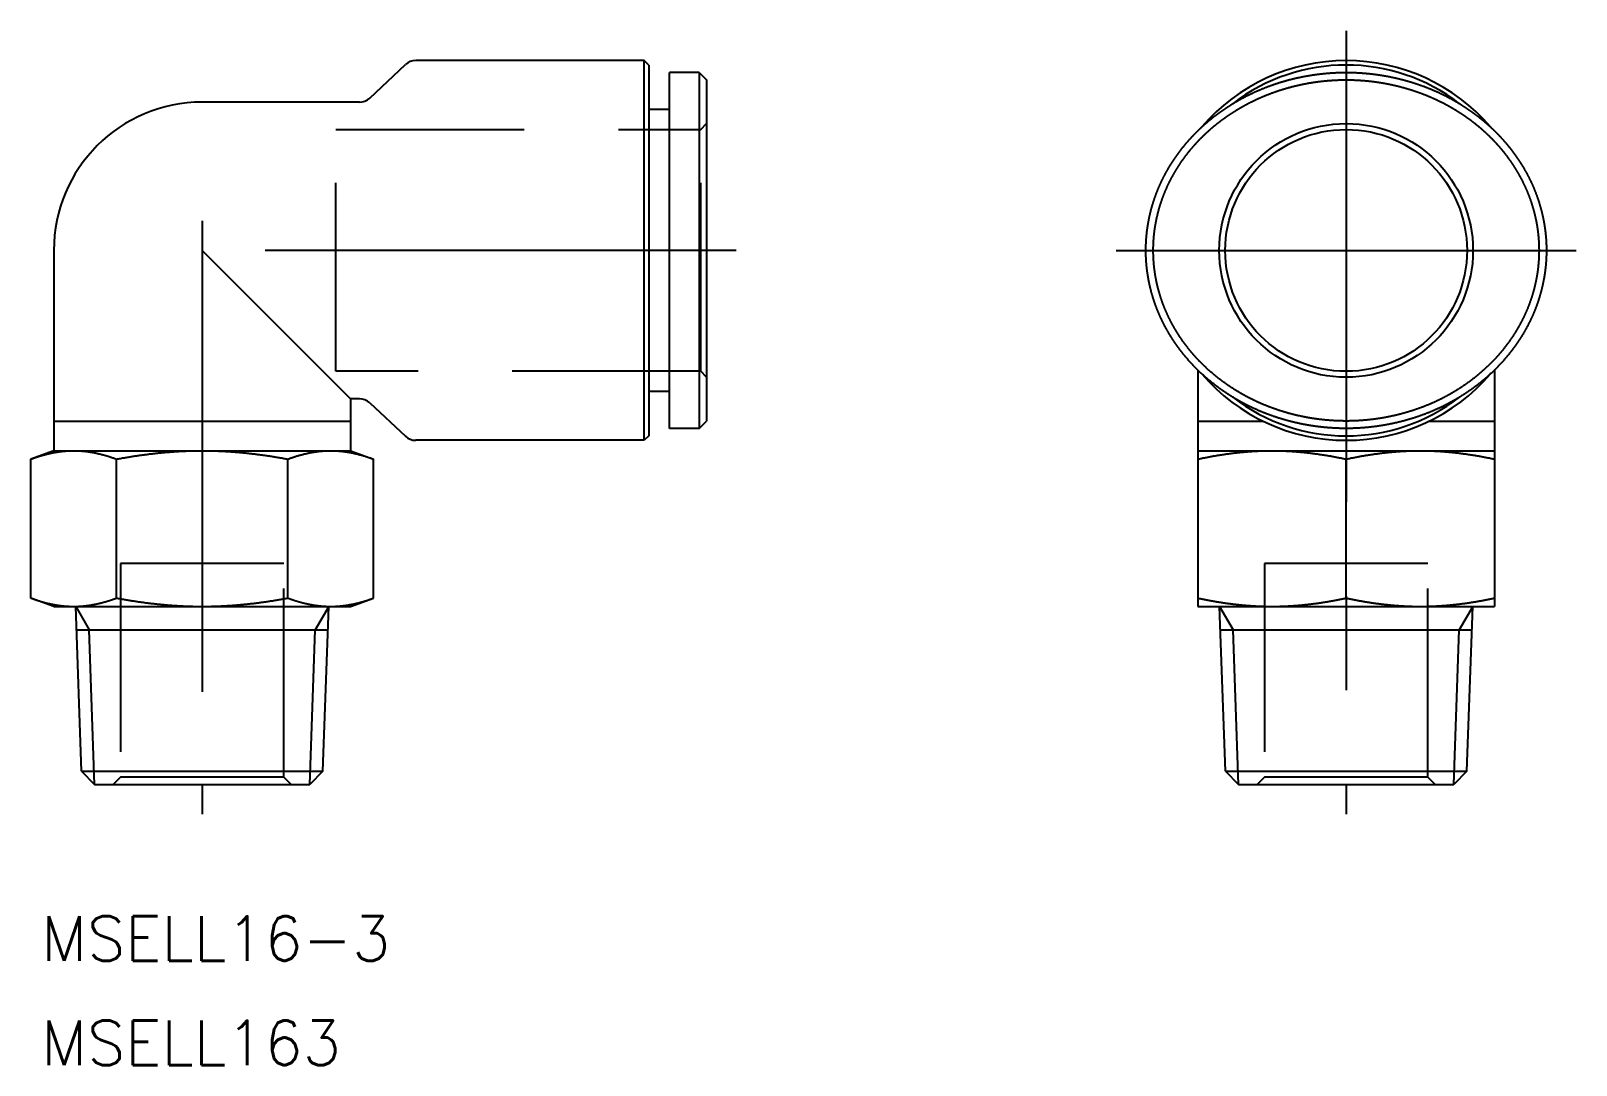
# Model space of a CAD drawing. Extents: x -12 to 93, y -19 to 51.
import ezdxf

# ---------------------------------------------------------------- set-up
doc = ezdxf.new("R2010")
doc.units = 0
doc.linetypes.add('CENTER', pattern=[50.8, 31.75, -6.35, 6.35, -6.35])
doc.linetypes.add('DASHED', pattern=[19.05, 12.7, -6.35])
doc.layers.get('0').update_dxf_attribs({"linetype": 'CONTINUOUS'})
doc.layers.add('CENTER', color=1, linetype='CENTER')
doc.styles.get("Standard").update_dxf_attribs({"font": 'txt.shx', "height": 3, "bigfont": 'bigfont.shx'})

msp = doc.modelspace()

# ---------------------------------------------------------------- texts
at = {"color": 7, "linetype": 'CONTINUOUS'}
for s, p in [('MSELL16-3', (-10.84618, -11.88721)), ('MSELL163', (-10.84618, -18.92056))]:
    msp.add_text(s, height=3, dxfattribs=at).set_placement(p)

# ---------------------------------------------------------------- linework, layer by layer
at = {"color": 7, "linetype": 'CONTINUOUS'}
for p, q in [((11.28816, 46.26894), (13.71184, 48.53106)), ((29.8, 48.8), (14.39416, 48.8)), ((29.8, 23.2), (29.8, 48.8)), ((30.1, 48.5), (29.8, 48.8)), ((30.1, 48.5), (30.1, 23.5)), ((31.5, 24), (31.5, 48)), ((33.5, 48), (31.5, 48)), ((33.5, 48), (33.5, 24)), ((33.5, 48), (34, 47.5)), ((34, 47.5), (34, 24.5)), ((10.60584, 46), (0, 46)), ((31.5, 45.5), (30.1, 45.5)), ((-10, 36), (-10, 24.5)), ((10, 26), (0, 36)), ((67.1086, 27.93851), (67.1086, 12)), ((87.1086, 27.93851), (87.1086, 12)), ((31.5, 26.5), (30.1, 26.5)), ((10.60584, 26), (10, 26)), ((10, 26), (10, 24.5)), ((11.28816, 25.73106), (13.71184, 23.46894)), ((-10, 24.5), (-10, 22.5)), ((-10, 24.5), (-8.66025, 24.5)), ((-8.66025, 24.5), (0, 24.5)), ((0, 24.5), (8.66025, 24.5)), ((8.66025, 24.5), (10, 24.5)), ((10, 24.5), (10, 22.5)), ((33.5, 24), (31.5, 24)), ((33.5, 24), (34, 24.5)), ((67.1086, 24.5), (71.4881, 24.5)), ((82.7291, 24.5), (87.1086, 24.5)), ((29.8, 23.2), (14.39416, 23.2)), ((30.1, 23.5), (29.8, 23.2)), ((-10, 22.5), (-11.54701, 21.93694)), ((-11.54701, 12.56306), (-11.54701, 21.93694)), ((-10, 22.5), (10, 22.5)), ((-5.7735, 12.56306), (-5.7735, 21.93694)), ((5.7735, 12.56306), (5.7735, 21.93694)), ((10, 22.5), (11.54701, 21.93694)), ((11.54701, 12.56306), (11.54701, 21.93694)), ((67.1086, 22.5), (87.1086, 22.5)), ((77.1086, 12.56306), (77.1086, 21.93694)), ((-10, 12), (-11.54701, 12.56306)), ((10, 12), (11.54701, 12.56306)), ((-10, 12), (10, 12)), ((-8.14023, 0.88697), (-8.5283, 12)), ((8.14023, 0.88697), (8.5283, 12)), ((67.1086, 12), (87.1086, 12)), ((68.96837, 0.88697), (68.5803, 12)), ((85.24883, 0.88697), (85.6369, 12)), ((-8.47319, 10.42191), (8.47319, 10.42191)), ((68.63541, 10.42191), (85.58179, 10.42191)), ((-8.14023, 0.88697), (8.14023, 0.88697)), ((-8.14023, 0.88697), (-7.25325, 0)), ((-7.25325, 0), (7.25325, 0)), ((8.14023, 0.88697), (7.25325, 0)), ((68.96837, 0.88697), (85.24883, 0.88697)), ((68.96837, 0.88697), (69.85535, 0)), ((69.85535, 0), (84.36185, 0)), ((85.24883, 0.88697), (84.36185, 0))]:
    msp.add_line(p, q, dxfattribs=at)
at = {"color": 3, "linetype": 'DASHED'}
for p, q in [((9, 27.85), (9, 44.15)), ((9, 44.15), (33.6, 44.15)), ((33.6, 44.15), (34, 44.55)), ((33.6, 27.85), (33.6, 44.15)), ((33.6, 27.85), (9, 27.85)), ((34, 27.45), (33.6, 27.85)), ((5.5, 14.9), (-5.5, 14.9)), ((-5.5, 14.9), (-5.5, 0.5)), ((5.5, 0.5), (5.5, 14.9)), ((71.6086, 14.9), (71.6086, 0.5)), ((82.6086, 14.9), (71.6086, 14.9)), ((82.6086, 0.5), (82.6086, 14.9)), ((-5.5, 0.5), (-6, 0)), ((5.5, 0.5), (-5.5, 0.5)), ((6, 0), (5.5, 0.5)), ((71.6086, 0.5), (71.1086, 0)), ((82.6086, 0.5), (71.6086, 0.5)), ((83.1086, 0), (82.6086, 0.5))]:
    msp.add_line(p, q, dxfattribs=at)
at = {"color": 3, "linetype": 'CONTINUOUS'}
for p, q in [((-8.5283, 12), (-7.61719, 10.42191)), ((8.5283, 12), (7.61719, 10.42191)), ((68.5803, 12), (69.49141, 10.42191)), ((85.6369, 12), (84.72579, 10.42191)), ((-7.25325, 0), (-7.61719, 10.42191)), ((7.25325, 0), (7.61719, 10.42191)), ((69.85535, 0), (69.49141, 10.42191)), ((84.36185, 0), (84.72579, 10.42191))]:
    msp.add_line(p, q, dxfattribs=at)
at = {"color": 7}
for points in [[(77.1086, 24, 0), (77.0904, 24, 0), (77.0723, 24, 0), (77.0542, 24.0001, 0), (77.036, 24.0002, 0), (77.0179, 24.0003, 0), (76.9998, 24.0004, 0), (76.9816, 24.0005, 0), (76.9635, 24.0007, 0), (76.9454, 24.0009, 0), (76.9273, 24.0011, 0), (76.9092, 24.0013, 0), (76.8911, 24.0015, 0), (76.873, 24.0018, 0), (76.8548, 24.0021, 0), (76.8367, 24.0024, 0), (76.8186, 24.0027, 0), (76.8005, 24.0031, 0), (76.7824, 24.0034, 0), (76.7642, 24.0038, 0), (76.7461, 24.0043, 0), (76.728, 24.0047, 0), (76.7098, 24.0052, 0), (76.6917, 24.0056, 0), (76.6735, 24.0062, 0), (76.6554, 24.0067, 0), (76.6372, 24.0072, 0), (76.619, 24.0078, 0), (76.6009, 24.0084, 0), (76.5827, 24.009, 0), (76.5645, 24.0097, 0), (76.5462, 24.0103, 0), (76.528, 24.011, 0), (76.5098, 24.0117, 0), (76.4915, 24.0125, 0), (76.4733, 24.0132, 0), (76.455, 24.014, 0), (76.4367, 24.0148, 0), (76.4184, 24.0156, 0), (76.4001, 24.0165, 0), (76.3818, 24.0173, 0), (76.3634, 24.0182, 0), (76.345, 24.0192, 0), (76.3267, 24.0201, 0), (76.3083, 24.0211, 0), (76.2898, 24.0221, 0), (76.2714, 24.0231, 0), (76.2529, 24.0241, 0), (76.2344, 24.0252, 0), (76.2159, 24.0262, 0), (76.1974, 24.0273, 0), (76.1789, 24.0285, 0), (76.1603, 24.0296, 0), (76.1417, 24.0308, 0), (76.1231, 24.032, 0), (76.1044, 24.0332, 0), (76.0858, 24.0345, 0), (76.0671, 24.0358, 0), (76.0484, 24.0371, 0), (76.0296, 24.0384, 0), (76.0108, 24.0397, 0), (75.992, 24.0411, 0), (75.9732, 24.0425, 0), (75.9544, 24.0439, 0), (75.9355, 24.0454, 0), (75.9166, 24.0468, 0), (75.8976, 24.0483, 0), (75.8786, 24.0499, 0), (75.8596, 24.0514, 0), (75.8406, 24.053, 0), (75.8215, 24.0546, 0), (75.8024, 24.0562, 0), (75.7832, 24.0579, 0), (75.764, 24.0596, 0), (75.7448, 24.0613, 0), (75.7256, 24.0631, 0), (75.7063, 24.0648, 0), (75.6869, 24.0666, 0), (75.6676, 24.0685, 0), (75.6481, 24.0703, 0), (75.6287, 24.0722, 0), (75.6092, 24.0741, 0), (75.5897, 24.0761, 0), (75.5701, 24.0781, 0), (75.5505, 24.0801, 0), (75.5308, 24.0821, 0), (75.5111, 24.0842, 0), (75.4914, 24.0863, 0), (75.4716, 24.0884, 0), (75.4518, 24.0906, 0), (75.4319, 24.0928, 0), (75.4119, 24.095, 0), (75.392, 24.0973, 0), (75.3719, 24.0996, 0), (75.3519, 24.1019, 0), (75.3318, 24.1043, 0), (75.3116, 24.1067, 0), (75.2914, 24.1091, 0), (75.2711, 24.1116, 0), (75.2508, 24.1141, 0), (75.2304, 24.1166, 0), (75.21, 24.1192, 0), (75.1895, 24.1218, 0), (75.1689, 24.1245, 0), (75.1484, 24.1271, 0), (75.1277, 24.1298, 0), (75.107, 24.1326, 0), (75.0862, 24.1354, 0), (75.0654, 24.1382, 0), (75.0445, 24.1411, 0), (75.0236, 24.144, 0), (75.0026, 24.1469, 0), (74.9816, 24.1499, 0), (74.9605, 24.1529, 0), (74.9393, 24.1559, 0), (74.918, 24.159, 0), (74.8967, 24.1622, 0), (74.8754, 24.1653, 0), (74.8539, 24.1685, 0), (74.8324, 24.1718, 0), (74.8108, 24.1751, 0), (74.7892, 24.1784, 0), (74.7675, 24.1818, 0), (74.7457, 24.1852, 0), (74.7238, 24.1887, 0), (74.7019, 24.1922, 0), (74.6799, 24.1958, 0), (74.6578, 24.1994, 0), (74.6357, 24.203, 0), (74.6135, 24.2067, 0), (74.5912, 24.2105, 0), (74.5689, 24.2143, 0), (74.5465, 24.2181, 0), (74.524, 24.222, 0), (74.5015, 24.2259, 0), (74.4789, 24.2299, 0), (74.4563, 24.2339, 0), (74.4335, 24.238, 0), (74.4108, 24.2421, 0), (74.3879, 24.2462, 0), (74.365, 24.2504, 0), (74.342, 24.2547, 0), (74.319, 24.259, 0), (74.2959, 24.2633, 0), (74.2728, 24.2678, 0), (74.2495, 24.2722, 0), (74.2263, 24.2767, 0), (74.2029, 24.2813, 0), (74.1795, 24.2859, 0), (74.1561, 24.2905, 0), (74.1325, 24.2952, 0), (74.109, 24.3, 0), (74.0853, 24.3048, 0), (74.0616, 24.3096, 0), (74.0379, 24.3146, 0), (74.0141, 24.3195, 0), (73.9902, 24.3245, 0), (73.9663, 24.3296, 0), (73.9423, 24.3347, 0), (73.9183, 24.3399, 0), (73.8942, 24.3451, 0), (73.87, 24.3504, 0), (73.8458, 24.3557, 0), (73.8216, 24.3611, 0), (73.7973, 24.3666, 0), (73.7729, 24.3721, 0), (73.7485, 24.3776, 0), (73.7241, 24.3832, 0), (73.6996, 24.3889, 0), (73.675, 24.3946, 0), (73.6504, 24.4004, 0), (73.6258, 24.4062, 0), (73.6011, 24.4121, 0), (73.5763, 24.4181, 0), (73.5516, 24.4241, 0), (73.5267, 24.4301, 0), (73.5019, 24.4362, 0), (73.477, 24.4424, 0), (73.452, 24.4486, 0), (73.427, 24.4549, 0), (73.402, 24.4612, 0), (73.3769, 24.4676, 0), (73.3518, 24.474, 0), (73.3266, 24.4805, 0), (73.3014, 24.4871, 0), (73.2762, 24.4937, 0), (73.2509, 24.5004, 0), (73.2256, 24.5071, 0), (73.2003, 24.5139, 0), (73.1749, 24.5208, 0), (73.1495, 24.5277, 0), (73.124, 24.5346, 0), (73.0985, 24.5417, 0), (73.073, 24.5487, 0), (73.0474, 24.5559, 0), (73.0219, 24.5631, 0), (72.9962, 24.5703, 0), (72.9706, 24.5777, 0), (72.9449, 24.585, 0), (72.9192, 24.5925, 0), (72.8935, 24.6, 0), (72.8677, 24.6075, 0), (72.8419, 24.6151, 0), (72.8161, 24.6228, 0), (72.7902, 24.6305, 0), (72.7643, 24.6383, 0), (72.7384, 24.6462, 0), (72.7125, 24.6541, 0), (72.6865, 24.662, 0), (72.6605, 24.6701, 0), (72.6345, 24.6782, 0), (72.6085, 24.6863, 0), (72.5824, 24.6945, 0), (72.5564, 24.7028, 0), (72.5303, 24.7112, 0), (72.5041, 24.7196, 0), (72.478, 24.728, 0), (72.4519, 24.7365, 0), (72.4257, 24.7451, 0), (72.3995, 24.7537, 0), (72.3733, 24.7624, 0), (72.3471, 24.7712, 0), (72.3208, 24.78, 0), (72.2945, 24.7889, 0), (72.2683, 24.7979, 0), (72.242, 24.8069, 0), (72.2157, 24.8159, 0), (72.1893, 24.8251, 0), (72.163, 24.8343, 0), (72.1366, 24.8435, 0), (72.1103, 24.8528, 0), (72.0839, 24.8622, 0), (72.0575, 24.8717, 0), (72.0311, 24.8812, 0), (72.0046, 24.8907, 0), (71.9782, 24.9004, 0), (71.9517, 24.9101, 0), (71.9253, 24.9198, 0), (71.8988, 24.9296, 0), (71.8723, 24.9395, 0), (71.8458, 24.9495, 0), (71.8193, 24.9595, 0), (71.7928, 24.9695, 0), (71.7663, 24.9797, 0), (71.7397, 24.9899, 0), (71.7132, 25.0001, 0), (71.6866, 25.0105, 0), (71.66, 25.0208, 0), (71.6334, 25.0313, 0), (71.6069, 25.0418, 0), (71.5803, 25.0524, 0), (71.5537, 25.063, 0), (71.527, 25.0737, 0), (71.5004, 25.0845, 0), (71.4738, 25.0954, 0), (71.4472, 25.1063, 0), (71.4205, 25.1172, 0), (71.3939, 25.1283, 0), (71.3672, 25.1394, 0), (71.3406, 25.1505, 0), (71.3139, 25.1618, 0), (71.2872, 25.1731, 0), (71.2606, 25.1844, 0), (71.2339, 25.1958, 0), (71.2072, 25.2073, 0), (71.1805, 25.2189, 0), (71.1539, 25.2305, 0), (71.1272, 25.2422, 0), (71.1005, 25.254, 0), (71.0738, 25.2658, 0), (71.0471, 25.2777, 0), (71.0204, 25.2896, 0), (70.9937, 25.3016, 0), (70.967, 25.3137, 0), (70.9403, 25.3259, 0), (70.9136, 25.3381, 0), (70.8869, 25.3504, 0), (70.8602, 25.3627, 0), (70.8335, 25.3751, 0), (70.8068, 25.3876, 0), (70.7802, 25.4002, 0), (70.7535, 25.4128, 0), (70.7268, 25.4255, 0), (70.7001, 25.4383, 0), (70.6734, 25.4511, 0), (70.6467, 25.464, 0), (70.6201, 25.4769, 0), (70.5934, 25.49, 0), (70.5667, 25.5031, 0), (70.5401, 25.5162, 0), (70.5134, 25.5295, 0), (70.4867, 25.5428, 0), (70.4601, 25.5561, 0), (70.4334, 25.5696, 0), (70.4068, 25.5831, 0), (70.3802, 25.5967, 0), (70.3535, 25.6103, 0), (70.3269, 25.624, 0), (70.3003, 25.6378, 0), (70.2737, 25.6517, 0), (70.2471, 25.6656, 0), (70.2205, 25.6796, 0), (70.1939, 25.6937, 0), (70.1673, 25.7078, 0), (70.1408, 25.722, 0), (70.1142, 25.7363, 0), (70.0876, 25.7506, 0), (70.0611, 25.765, 0), (70.0346, 25.7795, 0), (70.0081, 25.794, 0), (69.9816, 25.8086, 0), (69.9551, 25.8233, 0), (69.9286, 25.8381, 0), (69.9021, 25.8529, 0), (69.8757, 25.8678, 0), (69.8492, 25.8827, 0), (69.8228, 25.8977, 0), (69.7964, 25.9128, 0), (69.77, 25.928, 0), (69.7436, 25.9432, 0), (69.7172, 25.9585, 0), (69.6909, 25.9739, 0), (69.6645, 25.9893, 0), (69.6382, 26.0048, 0), (69.6119, 26.0204, 0), (69.5856, 26.036, 0), (69.5594, 26.0517, 0), (69.5331, 26.0675, 0), (69.5069, 26.0833, 0), (69.4807, 26.0993, 0), (69.4545, 26.1152, 0), (69.4283, 26.1313, 0), (69.4022, 26.1474, 0), (69.3761, 26.1636, 0), (69.35, 26.1798, 0), (69.3239, 26.1962, 0), (69.2978, 26.2125, 0), (69.2718, 26.229, 0), (69.2458, 26.2455, 0), (69.2198, 26.2621, 0), (69.1938, 26.2788, 0), (69.1678, 26.2955, 0), (69.1419, 26.3123, 0), (69.116, 26.3292, 0), (69.0902, 26.3461, 0), (69.0643, 26.3631, 0), (69.0385, 26.3802, 0), (69.0127, 26.3973, 0), (68.9869, 26.4145, 0), (68.9612, 26.4318, 0), (68.9355, 26.4491, 0), (68.9098, 26.4665, 0), (68.8841, 26.484, 0), (68.8585, 26.5015, 0), (68.8329, 26.5191, 0), (68.8073, 26.5368, 0), (68.7818, 26.5546, 0), (68.7563, 26.5724, 0), (68.7308, 26.5903, 0), (68.7054, 26.6082, 0), (68.68, 26.6262, 0), (68.6546, 26.6443, 0), (68.6292, 26.6624, 0), (68.6039, 26.6806, 0), (68.5786, 26.6989, 0), (68.5534, 26.7173, 0), (68.5282, 26.7357, 0), (68.503, 26.7542, 0), (68.4779, 26.7727, 0), (68.4528, 26.7913, 0), (68.4277, 26.81, 0), (68.4027, 26.8287, 0), (68.3777, 26.8475, 0), (68.3527, 26.8664, 0), (68.3278, 26.8853, 0), (68.3029, 26.9043, 0), (68.2781, 26.9233, 0), (68.2533, 26.9425, 0), (68.2285, 26.9616, 0), (68.2038, 26.9809, 0), (68.1791, 27.0002, 0), (68.1545, 27.0196, 0), (68.1299, 27.039, 0), (68.1053, 27.0585, 0), (68.0808, 27.078, 0), (68.0563, 27.0977, 0), (68.0319, 27.1173, 0), (68.0075, 27.1371, 0), (67.9831, 27.1569, 0), (67.9588, 27.1768, 0), (67.9346, 27.1967, 0), (67.9103, 27.2167, 0), (67.8862, 27.2367, 0), (67.862, 27.2568, 0), (67.838, 27.277, 0), (67.8139, 27.2972, 0), (67.7899, 27.3175, 0), (67.766, 27.3379, 0), (67.7421, 27.3583, 0), (67.7183, 27.3787, 0), (67.6945, 27.3993, 0), (67.6707, 27.4198, 0), (67.647, 27.4405, 0), (67.6234, 27.4612, 0), (67.5998, 27.4819, 0), (67.5762, 27.5028, 0), (67.5527, 27.5236, 0), (67.5292, 27.5446, 0), (67.5058, 27.5656, 0), (67.4825, 27.5866, 0), (67.4592, 27.6077, 0), (67.436, 27.6289, 0), (67.4128, 27.6501, 0), (67.3896, 27.6714, 0), (67.3665, 27.6927, 0), (67.3435, 27.7141, 0), (67.3205, 27.7355, 0), (67.2976, 27.757, 0), (67.2747, 27.7786, 0), (67.2519, 27.8002, 0), (67.2292, 27.8219, 0), (67.2065, 27.8436, 0), (67.1838, 27.8654, 0), (67.1613, 27.8872, 0), (67.1387, 27.9091, 0), (67.1163, 27.931, 0), (67.0938, 27.953, 0), (67.0715, 27.9751, 0), (67.0492, 27.9972, 0), (67.027, 28.0193, 0), (67.0048, 28.0415, 0), (66.9827, 28.0638, 0), (66.9606, 28.0861, 0), (66.9386, 28.1084, 0), (66.9167, 28.1308, 0), (66.8948, 28.1533, 0), (66.873, 28.1758, 0), (66.8512, 28.1983, 0), (66.8295, 28.2209, 0), (66.8079, 28.2436, 0), (66.7863, 28.2663, 0), (66.7648, 28.289, 0), (66.7434, 28.3118, 0), (66.722, 28.3346, 0), (66.7007, 28.3575, 0), (66.6794, 28.3805, 0), (66.6582, 28.4034, 0), (66.6371, 28.4265, 0), (66.616, 28.4495, 0), (66.595, 28.4727, 0), (66.5741, 28.4958, 0), (66.5532, 28.519, 0), (66.5324, 28.5423, 0), (66.5116, 28.5656, 0), (66.491, 28.5889, 0), (66.4704, 28.6123, 0), (66.4498, 28.6357, 0), (66.4294, 28.6592, 0), (66.4089, 28.6827, 0), (66.3886, 28.7063, 0), (66.3683, 28.7299, 0), (66.3481, 28.7535, 0), (66.328, 28.7772, 0), (66.3079, 28.8009, 0), (66.2879, 28.8247, 0), (66.268, 28.8485, 0), (66.2481, 28.8723, 0), (66.2283, 28.8962, 0), (66.2086, 28.9201, 0), (66.189, 28.9441, 0), (66.1694, 28.9681, 0), (66.1499, 28.9921, 0), (66.1304, 29.0162, 0), (66.1111, 29.0403, 0), (66.0918, 29.0644, 0), (66.0726, 29.0886, 0), (66.0534, 29.1128, 0), (66.0343, 29.1371, 0), (66.0153, 29.1614, 0), (65.9964, 29.1857, 0), (65.9775, 29.21, 0), (65.9588, 29.2344, 0), (65.9401, 29.2589, 0), (65.9214, 29.2833, 0), (65.9029, 29.3078, 0), (65.8844, 29.3323, 0), (65.866, 29.3569, 0), (65.8476, 29.3815, 0), (65.8294, 29.4061, 0), (65.8112, 29.4307, 0), (65.7931, 29.4554, 0), (65.7751, 29.4801, 0), (65.7571, 29.5048, 0), (65.7392, 29.5296, 0), (65.7214, 29.5544, 0), (65.7037, 29.5792, 0), (65.686, 29.6041, 0), (65.6684, 29.6289, 0), (65.6509, 29.6539, 0), (65.6335, 29.6788, 0), (65.6162, 29.7037, 0), (65.5989, 29.7287, 0), (65.5817, 29.7538, 0), (65.5645, 29.7788, 0), (65.5475, 29.8039, 0), (65.5305, 29.829, 0), (65.5136, 29.8541, 0), (65.4968, 29.8792, 0), (65.4801, 29.9044, 0), (65.4634, 29.9296, 0), (65.4468, 29.9548, 0), (65.4303, 29.9801, 0), (65.4138, 30.0054, 0), (65.3975, 30.0307, 0), (65.3812, 30.056, 0), (65.365, 30.0813, 0), (65.3488, 30.1067, 0), (65.3328, 30.1321, 0), (65.3168, 30.1575, 0), (65.3009, 30.1829, 0), (65.285, 30.2084, 0), (65.2693, 30.2339, 0), (65.2536, 30.2594, 0), (65.238, 30.2849, 0), (65.2225, 30.3105, 0), (65.207, 30.336, 0), (65.1916, 30.3616, 0), (65.1763, 30.3873, 0), (65.1611, 30.4129, 0), (65.146, 30.4385, 0), (65.1309, 30.4642, 0), (65.1159, 30.4899, 0), (65.101, 30.5156, 0), (65.0862, 30.5414, 0), (65.0714, 30.5671, 0), (65.0568, 30.5929, 0), (65.0422, 30.6187, 0), (65.0276, 30.6445, 0), (65.0132, 30.6703, 0), (64.9988, 30.6961, 0), (64.9845, 30.722, 0), (64.9703, 30.7479, 0), (64.9562, 30.7738, 0), (64.9421, 30.7997, 0), (64.9281, 30.8256, 0), (64.9142, 30.8516, 0), (64.9004, 30.8776, 0), (64.8866, 30.9035, 0), (64.8729, 30.9295, 0), (64.8593, 30.9556, 0), (64.8458, 30.9816, 0), (64.8323, 31.0077, 0), (64.819, 31.0338, 0), (64.8057, 31.0598, 0), (64.7924, 31.086, 0), (64.7793, 31.1121, 0), (64.7662, 31.1382, 0), (64.7532, 31.1644, 0), (64.7403, 31.1906, 0), (64.7274, 31.2168, 0), (64.7146, 31.243, 0), (64.7019, 31.2692, 0), (64.6893, 31.2955, 0), (64.6768, 31.3217, 0), (64.6643, 31.348, 0), (64.6519, 31.3743, 0), (64.6396, 31.4006, 0), (64.6273, 31.4269, 0), (64.6152, 31.4532, 0), (64.6031, 31.4796, 0), (64.591, 31.506, 0), (64.5791, 31.5323, 0), (64.5672, 31.5587, 0), (64.5554, 31.5852, 0), (64.5437, 31.6116, 0), (64.5321, 31.638, 0), (64.5205, 31.6645, 0), (64.509, 31.6909, 0), (64.4976, 31.7174, 0), (64.4862, 31.7439, 0), (64.4749, 31.7704, 0), (64.4638, 31.797, 0), (64.4526, 31.8235, 0), (64.4416, 31.85, 0), (64.4306, 31.8766, 0), (64.4197, 31.9032, 0), (64.4089, 31.9298, 0), (64.3981, 31.9564, 0), (64.3875, 31.983, 0), (64.3768, 32.0096, 0), (64.3663, 32.0363, 0), (64.3559, 32.0629, 0), (64.3455, 32.0896, 0), (64.3352, 32.1163, 0), (64.325, 32.143, 0), (64.3148, 32.1697, 0), (64.3047, 32.1964, 0), (64.2947, 32.2231, 0), (64.2848, 32.2498, 0), (64.2749, 32.2766, 0), (64.2651, 32.3033, 0), (64.2554, 32.3301, 0), (64.2458, 32.3569, 0), (64.2362, 32.3837, 0), (64.2267, 32.4105, 0), (64.2173, 32.4373, 0), (64.208, 32.4641, 0), (64.1987, 32.491, 0), (64.1895, 32.5178, 0), (64.1804, 32.5447, 0), (64.1713, 32.5715, 0), (64.1623, 32.5984, 0), (64.1534, 32.6253, 0), (64.1446, 32.6522, 0), (64.1359, 32.6791, 0), (64.1272, 32.706, 0), (64.1186, 32.7329, 0), (64.11, 32.7599, 0), (64.1016, 32.7868, 0), (64.0932, 32.8137, 0), (64.0849, 32.8407, 0), (64.0766, 32.8677, 0), (64.0684, 32.8947, 0), (64.0603, 32.9216, 0), (64.0523, 32.9486, 0), (64.0444, 32.9757, 0), (64.0365, 33.0027, 0), (64.0287, 33.0297, 0), (64.021, 33.0567, 0), (64.0133, 33.0838, 0), (64.0057, 33.1108, 0), (63.9982, 33.1379, 0), (63.9908, 33.1649, 0), (63.9834, 33.192, 0), (63.9761, 33.2191, 0), (63.9689, 33.2462, 0), (63.9617, 33.2733, 0), (63.9546, 33.3004, 0), (63.9476, 33.3275, 0), (63.9407, 33.3546, 0), (63.9339, 33.3817, 0), (63.9271, 33.4089, 0), (63.9204, 33.436, 0), (63.9137, 33.4631, 0), (63.9071, 33.4903, 0), (63.9006, 33.5175, 0), (63.8942, 33.5446, 0), (63.8879, 33.5718, 0), (63.8816, 33.599, 0), (63.8754, 33.6262, 0), (63.8692, 33.6534, 0), (63.8632, 33.6806, 0), (63.8572, 33.7078, 0), (63.8513, 33.735, 0), (63.8454, 33.7622, 0), (63.8396, 33.7894, 0), (63.8339, 33.8166, 0), (63.8283, 33.8439, 0), (63.8227, 33.8711, 0), (63.8173, 33.8984, 0), (63.8118, 33.9256, 0), (63.8065, 33.9529, 0), (63.8012, 33.9801, 0), (63.796, 34.0074, 0), (63.7909, 34.0347, 0), (63.7858, 34.062, 0), (63.7808, 34.0892, 0), (63.7759, 34.1165, 0), (63.7711, 34.1438, 0), (63.7663, 34.1711, 0), (63.7616, 34.1984, 0), (63.757, 34.2257, 0), (63.7524, 34.253, 0), (63.7479, 34.2803, 0), (63.7435, 34.3077, 0), (63.7392, 34.335, 0), (63.7349, 34.3623, 0), (63.7307, 34.3896, 0), (63.7266, 34.417, 0), (63.7225, 34.4443, 0), (63.7185, 34.4717, 0), (63.7146, 34.499, 0), (63.7108, 34.5263, 0), (63.707, 34.5537, 0), (63.7033, 34.5811, 0), (63.6997, 34.6084, 0), (63.6961, 34.6358, 0), (63.6926, 34.6632, 0), (63.6892, 34.6905, 0), (63.6859, 34.7179, 0), (63.6826, 34.7453, 0), (63.6794, 34.7727, 0), (63.6762, 34.8, 0), (63.6732, 34.8274, 0), (63.6702, 34.8548, 0), (63.6673, 34.8822, 0), (63.6644, 34.9096, 0), (63.6617, 34.937, 0), (63.6589, 34.9644, 0), (63.6563, 34.9918, 0), (63.6537, 35.0192, 0), (63.6513, 35.0466, 0), (63.6488, 35.074, 0), (63.6465, 35.1014, 0), (63.6442, 35.1289, 0), (63.642, 35.1563, 0), (63.6399, 35.1837, 0), (63.6378, 35.2111, 0), (63.6358, 35.2385, 0), (63.6339, 35.266, 0), (63.632, 35.2934, 0), (63.6302, 35.3208, 0), (63.6285, 35.3483, 0), (63.6269, 35.3757, 0), (63.6253, 35.4031, 0), (63.6238, 35.4305, 0), (63.6224, 35.458, 0), (63.621, 35.4854, 0), (63.6197, 35.5129, 0), (63.6185, 35.5403, 0), (63.6174, 35.5677, 0), (63.6163, 35.5952, 0), (63.6153, 35.6226, 0), (63.6143, 35.6501, 0), (63.6135, 35.6775, 0), (63.6127, 35.7049, 0), (63.612, 35.7324, 0), (63.6113, 35.7598, 0), (63.6107, 35.7873, 0), (63.6102, 35.8147, 0), (63.6098, 35.8422, 0), (63.6094, 35.8696, 0), (63.6091, 35.8971, 0), (63.6089, 35.9245, 0), (63.6087, 35.952, 0), (63.6086, 35.9794, 0), (63.6086, 36.0069, 0), (63.6087, 36.0343, 0), (63.6088, 36.0618, 0), (63.609, 36.0892, 0), (63.6092, 36.1167, 0), (63.6096, 36.1441, 0), (63.61, 36.1716, 0), (63.6105, 36.199, 0), (63.611, 36.2265, 0), (63.6116, 36.2539, 0), (63.6123, 36.2814, 0), (63.6131, 36.3088, 0), (63.6139, 36.3362, 0), (63.6148, 36.3637, 0), (63.6158, 36.3911, 0), (63.6168, 36.4185, 0), (63.6179, 36.446, 0), (63.6191, 36.4734, 0), (63.6204, 36.5008, 0), (63.6217, 36.5282, 0), (63.6231, 36.5557, 0), (63.6246, 36.5831, 0), (63.6261, 36.6105, 0), (63.6277, 36.6379, 0), (63.6294, 36.6653, 0), (63.6311, 36.6927, 0), (63.6329, 36.7201, 0), (63.6348, 36.7475, 0), (63.6368, 36.7749, 0), (63.6388, 36.8023, 0), (63.6409, 36.8297, 0), (63.6431, 36.857, 0), (63.6453, 36.8844, 0), (63.6476, 36.9118, 0), (63.65, 36.9391, 0), (63.6525, 36.9665, 0), (63.655, 36.9938, 0), (63.6576, 37.0212, 0), (63.6602, 37.0485, 0), (63.663, 37.0759, 0), (63.6658, 37.1032, 0), (63.6687, 37.1305, 0), (63.6716, 37.1578, 0), (63.6746, 37.1851, 0), (63.6777, 37.2124, 0), (63.6808, 37.2397, 0), (63.6841, 37.267, 0), (63.6874, 37.2943, 0), (63.6907, 37.3216, 0), (63.6942, 37.3488, 0), (63.6977, 37.3761, 0), (63.7012, 37.4033, 0), (63.7049, 37.4306, 0), (63.7086, 37.4578, 0), (63.7124, 37.485, 0), (63.7162, 37.5123, 0), (63.7202, 37.5395, 0), (63.7241, 37.5667, 0), (63.7282, 37.5939, 0), (63.7323, 37.621, 0), (63.7366, 37.6482, 0), (63.7408, 37.6754, 0), (63.7452, 37.7025, 0), (63.7496, 37.7297, 0), (63.7541, 37.7568, 0), (63.7586, 37.7839, 0), (63.7632, 37.811, 0), (63.7679, 37.8381, 0), (63.7727, 37.8652, 0), (63.7775, 37.8923, 0), (63.7824, 37.9194, 0), (63.7874, 37.9464, 0), (63.7924, 37.9735, 0), (63.7975, 38.0005, 0), (63.8027, 38.0275, 0), (63.808, 38.0545, 0), (63.8133, 38.0815, 0), (63.8187, 38.1085, 0), (63.8241, 38.1355, 0), (63.8296, 38.1624, 0), (63.8352, 38.1894, 0), (63.8409, 38.2163, 0), (63.8466, 38.2432, 0), (63.8524, 38.2701, 0), (63.8583, 38.297, 0), (63.8642, 38.3239, 0), (63.8702, 38.3508, 0), (63.8763, 38.3776, 0), (63.8824, 38.4044, 0), (63.8886, 38.4312, 0), (63.8949, 38.458, 0), (63.9012, 38.4848, 0), (63.9076, 38.5116, 0), (63.9141, 38.5384, 0), (63.9207, 38.5651, 0), (63.9273, 38.5918, 0), (63.934, 38.6185, 0), (63.9407, 38.6452, 0), (63.9475, 38.6719, 0), (63.9544, 38.6985, 0), (63.9614, 38.7252, 0), (63.9684, 38.7518, 0), (63.9755, 38.7784, 0), (63.9826, 38.805, 0), (63.9898, 38.8316, 0), (63.9971, 38.8581, 0), (64.0045, 38.8847, 0), (64.0119, 38.9112, 0), (64.0194, 38.9377, 0), (64.0269, 38.9642, 0), (64.0346, 38.9906, 0), (64.0423, 39.0171, 0), (64.05, 39.0435, 0), (64.0578, 39.0699, 0), (64.0657, 39.0963, 0), (64.0737, 39.1226, 0), (64.0817, 39.149, 0), (64.0898, 39.1753, 0), (64.098, 39.2016, 0), (64.1062, 39.2279, 0), (64.1145, 39.2542, 0), (64.1228, 39.2804, 0), (64.1312, 39.3066, 0), (64.1397, 39.3328, 0), (64.1483, 39.359, 0), (64.1569, 39.3852, 0), (64.1656, 39.4113, 0), (64.1743, 39.4374, 0), (64.1831, 39.4635, 0), (64.192, 39.4896, 0), (64.201, 39.5156, 0), (64.21, 39.5416, 0), (64.219, 39.5676, 0), (64.2282, 39.5936, 0), (64.2374, 39.6196, 0), (64.2467, 39.6455, 0), (64.256, 39.6714, 0), (64.2654, 39.6973, 0), (64.2748, 39.7232, 0), (64.2844, 39.749, 0), (64.294, 39.7748, 0), (64.3036, 39.8006, 0), (64.3133, 39.8264, 0), (64.3231, 39.8521, 0), (64.3329, 39.8778, 0), (64.3429, 39.9035, 0), (64.3528, 39.9292, 0), (64.3629, 39.9548, 0), (64.373, 39.9804, 0), (64.3831, 40.006, 0), (64.3933, 40.0316, 0), (64.4036, 40.0571, 0), (64.414, 40.0826, 0), (64.4244, 40.1081, 0), (64.4348, 40.1336, 0), (64.4454, 40.159, 0), (64.456, 40.1844, 0), (64.4666, 40.2098, 0), (64.4773, 40.2351, 0), (64.4881, 40.2604, 0), (64.499, 40.2857, 0), (64.5099, 40.311, 0), (64.5208, 40.3362, 0), (64.5319, 40.3614, 0), (64.543, 40.3866, 0), (64.5541, 40.4118, 0), (64.5653, 40.4369, 0), (64.5766, 40.462, 0), (64.5879, 40.4871, 0), (64.5993, 40.5121, 0), (64.6108, 40.5371, 0), (64.6223, 40.5621, 0), (64.6338, 40.5871, 0), (64.6455, 40.612, 0), (64.6572, 40.6369, 0), (64.6689, 40.6617, 0), (64.6807, 40.6866, 0), (64.6926, 40.7114, 0), (64.7045, 40.7361, 0), (64.7165, 40.7609, 0), (64.7286, 40.7856, 0), (64.7407, 40.8103, 0), (64.7529, 40.8349, 0), (64.7651, 40.8595, 0), (64.7774, 40.8841, 0), (64.7897, 40.9087, 0), (64.8021, 40.9332, 0), (64.8146, 40.9577, 0), (64.8271, 40.9821, 0), (64.8397, 41.0066, 0), (64.8523, 41.0309, 0), (64.865, 41.0553, 0), (64.8778, 41.0796, 0), (64.8906, 41.1039, 0), (64.9034, 41.1282, 0), (64.9164, 41.1524, 0), (64.9293, 41.1766, 0), (64.9424, 41.2008, 0), (64.9555, 41.2249, 0), (64.9686, 41.249, 0), (64.9818, 41.273, 0), (64.9951, 41.2971, 0), (65.0084, 41.3211, 0), (65.0218, 41.345, 0), (65.0352, 41.3689, 0), (65.0487, 41.3928, 0), (65.0622, 41.4167, 0), (65.0758, 41.4405, 0), (65.0895, 41.4643, 0), (65.1032, 41.488, 0), (65.1169, 41.5118, 0), (65.1307, 41.5354, 0), (65.1446, 41.5591, 0), (65.1585, 41.5827, 0), (65.1725, 41.6063, 0), (65.1865, 41.6298, 0), (65.2006, 41.6533, 0), (65.2148, 41.6768, 0), (65.229, 41.7002, 0), (65.2432, 41.7236, 0), (65.2575, 41.747, 0), (65.2719, 41.7703, 0), (65.2863, 41.7936, 0), (65.3007, 41.8169, 0), (65.3152, 41.8401, 0), (65.3298, 41.8633, 0), (65.3444, 41.8864, 0), (65.3591, 41.9095, 0), (65.3738, 41.9326, 0), (65.3886, 41.9556, 0), (65.4034, 41.9786, 0), (65.4183, 42.0016, 0), (65.4333, 42.0245, 0), (65.4482, 42.0474, 0), (65.4633, 42.0703, 0), (65.4784, 42.0931, 0), (65.4935, 42.1159, 0), (65.5087, 42.1386, 0), (65.5239, 42.1613, 0), (65.5392, 42.184, 0), (65.5546, 42.2066, 0), (65.57, 42.2292, 0), (65.5854, 42.2517, 0), (65.6009, 42.2743, 0), (65.6165, 42.2967, 0), (65.632, 42.3192, 0), (65.6477, 42.3416, 0), (65.6634, 42.3639, 0), (65.6791, 42.3862, 0), (65.6949, 42.4085, 0), (65.7108, 42.4308, 0), (65.7267, 42.453, 0), (65.7426, 42.4751, 0), (65.7586, 42.4973, 0), (65.7746, 42.5193, 0), (65.7907, 42.5414, 0), (65.8069, 42.5634, 0), (65.8231, 42.5854, 0), (65.8393, 42.6073, 0), (65.8556, 42.6292, 0), (65.8719, 42.6511, 0), (65.8883, 42.6729, 0), (65.9047, 42.6947, 0), (65.9212, 42.7164, 0), (65.9377, 42.7381, 0), (65.9543, 42.7598, 0), (65.971, 42.7814, 0), (65.9876, 42.803, 0), (66.0043, 42.8245, 0), (66.0211, 42.846, 0), (66.0379, 42.8675, 0), (66.0548, 42.8889, 0), (66.0717, 42.9103, 0), (66.0887, 42.9317, 0), (66.1057, 42.953, 0), (66.1227, 42.9743, 0), (66.1398, 42.9955, 0), (66.157, 43.0167, 0), (66.1742, 43.0379, 0), (66.1914, 43.059, 0), (66.2087, 43.08, 0), (66.226, 43.1011, 0), (66.2434, 43.1221, 0), (66.2608, 43.143, 0), (66.2783, 43.164, 0), (66.2958, 43.1848, 0), (66.3134, 43.2057, 0), (66.331, 43.2265, 0), (66.3487, 43.2472, 0), (66.3664, 43.2679, 0), (66.3841, 43.2886, 0), (66.4019, 43.3093, 0), (66.4197, 43.3299, 0), (66.4376, 43.3504, 0), (66.4555, 43.3709, 0), (66.4735, 43.3914, 0), (66.4915, 43.4118, 0), (66.5096, 43.4322, 0), (66.5277, 43.4526, 0), (66.5458, 43.4729, 0), (66.564, 43.4932, 0), (66.5823, 43.5134, 0), (66.6006, 43.5336, 0), (66.6189, 43.5538, 0), (66.6373, 43.5739, 0), (66.6557, 43.594, 0), (66.6741, 43.614, 0), (66.6926, 43.634, 0), (66.7112, 43.6539, 0), (66.7298, 43.6738, 0), (66.7484, 43.6937, 0), (66.7671, 43.7135, 0), (66.7858, 43.7333, 0), (66.8046, 43.7531, 0), (66.8234, 43.7728, 0), (66.8422, 43.7924, 0), (66.8611, 43.812, 0), (66.88, 43.8316, 0), (66.899, 43.8512, 0), (66.918, 43.8707, 0), (66.9371, 43.8901, 0), (66.9562, 43.9095, 0), (66.9753, 43.9289, 0), (66.9945, 43.9482, 0), (67.0137, 43.9675, 0), (67.033, 43.9868, 0), (67.0523, 44.006, 0), (67.0717, 44.0251, 0), (67.091, 44.0443, 0), (67.1105, 44.0633, 0), (67.13, 44.0824, 0), (67.1495, 44.1014, 0), (67.169, 44.1203, 0), (67.1886, 44.1392, 0), (67.2083, 44.1581, 0), (67.2279, 44.1769, 0), (67.2477, 44.1957, 0), (67.2674, 44.2144, 0), (67.2872, 44.2331, 0), (67.307, 44.2518, 0), (67.3269, 44.2704, 0), (67.3468, 44.289, 0), (67.3668, 44.3075, 0), (67.3868, 44.326, 0), (67.4068, 44.3444, 0), (67.4269, 44.3629, 0), (67.447, 44.3812, 0), (67.4672, 44.3995, 0), (67.4874, 44.4178, 0), (67.5076, 44.436, 0), (67.5279, 44.4542, 0), (67.5482, 44.4724, 0), (67.5685, 44.4905, 0), (67.5889, 44.5085, 0), (67.6093, 44.5265, 0), (67.6298, 44.5445, 0), (67.6503, 44.5624, 0), (67.6708, 44.5803, 0), (67.6914, 44.5982, 0), (67.712, 44.616, 0), (67.7326, 44.6337, 0), (67.7533, 44.6514, 0), (67.774, 44.6691, 0), (67.7948, 44.6867, 0), (67.8156, 44.7043, 0), (67.8364, 44.7218, 0), (67.8573, 44.7393, 0), (67.8782, 44.7568, 0), (67.8991, 44.7742, 0), (67.9201, 44.7915, 0), (67.9411, 44.8089, 0), (67.9622, 44.8261, 0), (67.9833, 44.8434, 0), (68.0044, 44.8605, 0), (68.0255, 44.8777, 0), (68.0467, 44.8948, 0), (68.068, 44.9118, 0), (68.0892, 44.9288, 0), (68.1105, 44.9458, 0), (68.1319, 44.9627, 0), (68.1532, 44.9796, 0), (68.1746, 44.9964, 0), (68.1961, 45.0132, 0), (68.2175, 45.03, 0), (68.2391, 45.0467, 0), (68.2606, 45.0633, 0), (68.2822, 45.0799, 0), (68.3038, 45.0965, 0), (68.3254, 45.113, 0), (68.3471, 45.1295, 0), (68.3688, 45.1459, 0), (68.3906, 45.1623, 0), (68.4123, 45.1786, 0), (68.4342, 45.1949, 0), (68.456, 45.2112, 0), (68.4779, 45.2274, 0), (68.4998, 45.2435, 0), (68.5217, 45.2596, 0), (68.5437, 45.2757, 0), (68.5657, 45.2917, 0), (68.5878, 45.3077, 0), (68.6098, 45.3236, 0), (68.6319, 45.3395, 0), (68.6541, 45.3554, 0), (68.6762, 45.3711, 0), (68.6984, 45.3869, 0), (68.7207, 45.4026, 0), (68.7429, 45.4183, 0), (68.7652, 45.4339, 0), (68.7876, 45.4494, 0), (68.8099, 45.465, 0), (68.8323, 45.4804, 0), (68.8547, 45.4959, 0), (68.8772, 45.5113, 0), (68.8997, 45.5266, 0), (68.9222, 45.5419, 0), (68.9447, 45.5571, 0), (68.9673, 45.5723, 0), (68.9899, 45.5875, 0), (69.0125, 45.6026, 0), (69.0352, 45.6177, 0), (69.0579, 45.6327, 0), (69.0806, 45.6476, 0), (69.1034, 45.6626, 0), (69.1261, 45.6775, 0), (69.1489, 45.6923, 0), (69.1718, 45.7071, 0), (69.1946, 45.7218, 0), (69.2175, 45.7365, 0), (69.2405, 45.7512, 0), (69.2634, 45.7658, 0), (69.2864, 45.7803, 0), (69.3094, 45.7948, 0), (69.3324, 45.8093, 0), (69.3555, 45.8237, 0), (69.3786, 45.8381, 0), (69.4017, 45.8524, 0), (69.4249, 45.8667, 0), (69.448, 45.8809, 0), (69.4712, 45.8951, 0), (69.4945, 45.9092, 0), (69.5177, 45.9233, 0), (69.541, 45.9373, 0), (69.5643, 45.9513, 0), (69.5877, 45.9653, 0), (69.611, 45.9792, 0), (69.6344, 45.993, 0), (69.6578, 46.0069, 0), (69.6813, 46.0206, 0), (69.7047, 46.0343, 0), (69.7282, 46.048, 0), (69.7518, 46.0616, 0), (69.7753, 46.0752, 0), (69.7989, 46.0887, 0), (69.8225, 46.1022, 0), (69.8461, 46.1156, 0), (69.8697, 46.129, 0), (69.8934, 46.1423, 0), (69.9171, 46.1556, 0), (69.9408, 46.1689, 0), (69.9646, 46.1821, 0), (69.9883, 46.1952, 0), (70.0121, 46.2083, 0), (70.036, 46.2214, 0), (70.0598, 46.2344, 0), (70.0837, 46.2473, 0), (70.1075, 46.2602, 0), (70.1315, 46.2731, 0), (70.1554, 46.2859, 0), (70.1793, 46.2987, 0), (70.2033, 46.3114, 0), (70.2273, 46.3241, 0), (70.2514, 46.3367, 0), (70.2754, 46.3493, 0), (70.2995, 46.3618, 0), (70.3236, 46.3743, 0), (70.3477, 46.3867, 0), (70.3718, 46.3991, 0), (70.396, 46.4114, 0), (70.4202, 46.4237, 0), (70.4444, 46.436, 0), (70.4686, 46.4482, 0), (70.4929, 46.4603, 0), (70.5171, 46.4724, 0), (70.5414, 46.4845, 0), (70.5657, 46.4965, 0), (70.5901, 46.5084, 0), (70.6144, 46.5203, 0), (70.6388, 46.5322, 0), (70.6632, 46.544, 0), (70.6876, 46.5558, 0), (70.7121, 46.5675, 0), (70.7366, 46.5792, 0), (70.761, 46.5908, 0), (70.7855, 46.6024, 0), (70.8101, 46.6139, 0), (70.8346, 46.6254, 0), (70.8592, 46.6368, 0), (70.8838, 46.6482, 0), (70.9084, 46.6595, 0), (70.933, 46.6708, 0), (70.9577, 46.6821, 0), (70.9823, 46.6933, 0), (71.007, 46.7044, 0), (71.0317, 46.7155, 0), (71.0565, 46.7266, 0), (71.0812, 46.7376, 0), (71.106, 46.7485, 0), (71.1308, 46.7594, 0), (71.1556, 46.7703, 0), (71.1804, 46.7811, 0), (71.2053, 46.7919, 0), (71.2301, 46.8026, 0), (71.255, 46.8133, 0), (71.2799, 46.8239, 0), (71.3048, 46.8345, 0), (71.3298, 46.845, 0), (71.3547, 46.8555, 0), (71.3797, 46.8659, 0), (71.4047, 46.8763, 0), (71.4297, 46.8866, 0), (71.4548, 46.8969, 0), (71.4798, 46.9072, 0), (71.5049, 46.9174, 0), (71.53, 46.9275, 0), (71.5551, 46.9376, 0), (71.5802, 46.9477, 0), (71.6054, 46.9577, 0), (71.6305, 46.9676, 0), (71.6557, 46.9775, 0), (71.6809, 46.9874, 0), (71.7061, 46.9972, 0), (71.7313, 47.007, 0), (71.7566, 47.0167, 0), (71.7819, 47.0264, 0), (71.8071, 47.036, 0), (71.8324, 47.0456, 0), (71.8578, 47.0551, 0), (71.8831, 47.0646, 0), (71.9084, 47.074, 0), (71.9338, 47.0834, 0), (71.9592, 47.0927, 0), (71.9846, 47.102, 0), (72.01, 47.1113, 0), (72.0355, 47.1205, 0), (72.0609, 47.1296, 0), (72.0864, 47.1387, 0), (72.1119, 47.1478, 0), (72.1374, 47.1568, 0), (72.1629, 47.1657, 0), (72.1884, 47.1746, 0), (72.2139, 47.1835, 0), (72.2395, 47.1923, 0), (72.2651, 47.2011, 0), (72.2907, 47.2098, 0), (72.3163, 47.2185, 0), (72.3419, 47.2271, 0), (72.3676, 47.2357, 0), (72.3932, 47.2442, 0), (72.4189, 47.2527, 0), (72.4446, 47.2611, 0), (72.4703, 47.2695, 0), (72.496, 47.2778, 0), (72.5217, 47.2861, 0), (72.5475, 47.2944, 0), (72.5732, 47.3025, 0), (72.599, 47.3107, 0), (72.6248, 47.3188, 0), (72.6506, 47.3268, 0), (72.6764, 47.3348, 0), (72.7023, 47.3428, 0), (72.7281, 47.3507, 0), (72.754, 47.3586, 0), (72.7798, 47.3664, 0), (72.8057, 47.3741, 0), (72.8316, 47.3819, 0), (72.8575, 47.3895, 0), (72.8835, 47.3971, 0), (72.9094, 47.4047, 0), (72.9354, 47.4122, 0), (72.9613, 47.4197, 0), (72.9873, 47.4272, 0), (73.0133, 47.4345, 0), (73.0393, 47.4419, 0), (73.0654, 47.4492, 0), (73.0914, 47.4564, 0), (73.1175, 47.4636, 0), (73.1435, 47.4707, 0), (73.1696, 47.4778, 0), (73.1957, 47.4849, 0), (73.2218, 47.4919, 0), (73.2479, 47.4988, 0), (73.274, 47.5057, 0), (73.3002, 47.5126, 0), (73.3263, 47.5194, 0), (73.3525, 47.5262, 0), (73.3786, 47.5329, 0), (73.4048, 47.5395, 0), (73.431, 47.5462, 0), (73.4572, 47.5527, 0), (73.4835, 47.5593, 0), (73.5097, 47.5657, 0), (73.5359, 47.5722, 0), (73.5622, 47.5785, 0), (73.5885, 47.5849, 0), (73.6147, 47.5912, 0), (73.641, 47.5974, 0), (73.6673, 47.6036, 0), (73.6936, 47.6097, 0), (73.72, 47.6158, 0), (73.7463, 47.6219, 0), (73.7726, 47.6279, 0), (73.799, 47.6338, 0), (73.8254, 47.6397, 0), (73.8517, 47.6456, 0), (73.8781, 47.6514, 0), (73.9045, 47.6571, 0), (73.9309, 47.6628, 0), (73.9574, 47.6685, 0), (73.9838, 47.6741, 0), (74.0102, 47.6797, 0), (74.0367, 47.6852, 0), (74.0631, 47.6907, 0), (74.0896, 47.6961, 0), (74.1161, 47.7015, 0), (74.1426, 47.7068, 0), (74.1691, 47.7121, 0), (74.1956, 47.7173, 0), (74.2221, 47.7225, 0), (74.2486, 47.7276, 0), (74.2751, 47.7327, 0), (74.3017, 47.7377, 0), (74.3282, 47.7427, 0), (74.3548, 47.7477, 0), (74.3814, 47.7526, 0), (74.4079, 47.7574, 0), (74.4345, 47.7622, 0), (74.4611, 47.767, 0), (74.4877, 47.7717, 0), (74.5143, 47.7763, 0), (74.541, 47.781, 0), (74.5676, 47.7855, 0), (74.5942, 47.79, 0), (74.6209, 47.7945, 0), (74.6475, 47.7989, 0), (74.6742, 47.8033, 0), (74.7009, 47.8076, 0), (74.7275, 47.8119, 0), (74.7542, 47.8161, 0), (74.7809, 47.8203, 0), (74.8076, 47.8244, 0), (74.8343, 47.8285, 0), (74.861, 47.8325, 0), (74.8877, 47.8365, 0), (74.9145, 47.8404, 0), (74.9412, 47.8443, 0), (74.9679, 47.8482, 0), (74.9947, 47.852, 0), (75.0215, 47.8557, 0), (75.0482, 47.8594, 0), (75.075, 47.8631, 0), (75.1018, 47.8667, 0), (75.1285, 47.8702, 0), (75.1553, 47.8737, 0), (75.1821, 47.8772, 0), (75.2089, 47.8806, 0), (75.2357, 47.884, 0), (75.2625, 47.8873, 0), (75.2894, 47.8905, 0), (75.3162, 47.8938, 0), (75.343, 47.8969, 0), (75.3698, 47.9001, 0), (75.3967, 47.9031, 0), (75.4235, 47.9062, 0), (75.4504, 47.9091, 0), (75.4772, 47.9121, 0), (75.5041, 47.9149, 0), (75.531, 47.9178, 0), (75.5578, 47.9206, 0), (75.5847, 47.9233, 0), (75.6116, 47.926, 0), (75.6385, 47.9286, 0), (75.6654, 47.9312, 0), (75.6923, 47.9338, 0), (75.7192, 47.9363, 0), (75.7461, 47.9387, 0), (75.773, 47.9411, 0), (75.7999, 47.9435, 0), (75.8268, 47.9458, 0), (75.8537, 47.948, 0), (75.8807, 47.9503, 0), (75.9076, 47.9524, 0), (75.9345, 47.9545, 0), (75.9615, 47.9566, 0), (75.9884, 47.9586, 0), (76.0154, 47.9606, 0), (76.0423, 47.9625, 0), (76.0693, 47.9644, 0), (76.0962, 47.9662, 0), (76.1232, 47.968, 0), (76.1501, 47.9697, 0), (76.1771, 47.9714, 0), (76.2041, 47.973, 0), (76.231, 47.9746, 0), (76.258, 47.9762, 0), (76.285, 47.9776, 0), (76.312, 47.9791, 0), (76.3389, 47.9805, 0), (76.3659, 47.9818, 0), (76.3929, 47.9831, 0), (76.4199, 47.9844, 0), (76.4469, 47.9856, 0), (76.4739, 47.9867, 0), (76.5009, 47.9878, 0), (76.5279, 47.9889, 0), (76.5549, 47.9899, 0), (76.5819, 47.9909, 0), (76.6089, 47.9918, 0), (76.6359, 47.9926, 0), (76.6629, 47.9935, 0), (76.6899, 47.9942, 0), (76.7169, 47.9949, 0), (76.7439, 47.9956, 0), (76.7709, 47.9962, 0), (76.7979, 47.9968, 0), (76.8249, 47.9973, 0), (76.8519, 47.9978, 0), (76.879, 47.9983, 0), (76.906, 47.9986, 0), (76.933, 47.999, 0), (76.96, 47.9993, 0), (76.987, 47.9995, 0), (77.014, 47.9997, 0), (77.0411, 47.9998, 0), (77.0681, 47.9999, 0), (77.0951, 48, 0), (77.1221, 48, 0), (77.1491, 47.9999, 0), (77.1761, 47.9998, 0), (77.2032, 47.9997, 0), (77.2302, 47.9995, 0), (77.2572, 47.9993, 0), (77.2842, 47.999, 0), (77.3112, 47.9986, 0), (77.3382, 47.9983, 0), (77.3652, 47.9978, 0), (77.3923, 47.9973, 0), (77.4193, 47.9968, 0), (77.4463, 47.9962, 0), (77.4733, 47.9956, 0), (77.5003, 47.9949, 0), (77.5273, 47.9942, 0), (77.5543, 47.9935, 0), (77.5813, 47.9926, 0), (77.6083, 47.9918, 0), (77.6353, 47.9909, 0), (77.6623, 47.9899, 0), (77.6893, 47.9889, 0), (77.7163, 47.9878, 0), (77.7433, 47.9867, 0), (77.7703, 47.9856, 0), (77.7973, 47.9844, 0), (77.8243, 47.9831, 0), (77.8513, 47.9818, 0), (77.8783, 47.9805, 0), (77.9052, 47.9791, 0), (77.9322, 47.9776, 0), (77.9592, 47.9762, 0), (77.9862, 47.9746, 0), (78.0131, 47.973, 0), (78.0401, 47.9714, 0), (78.0671, 47.9697, 0), (78.094, 47.968, 0), (78.121, 47.9662, 0), (78.1479, 47.9644, 0), (78.1749, 47.9625, 0), (78.2018, 47.9606, 0), (78.2288, 47.9586, 0), (78.2557, 47.9566, 0), (78.2827, 47.9545, 0), (78.3096, 47.9524, 0), (78.3365, 47.9503, 0), (78.3635, 47.948, 0), (78.3904, 47.9458, 0), (78.4173, 47.9435, 0), (78.4442, 47.9411, 0), (78.4711, 47.9387, 0), (78.498, 47.9363, 0), (78.5249, 47.9338, 0), (78.5518, 47.9312, 0), (78.5787, 47.9286, 0), (78.6056, 47.926, 0), (78.6325, 47.9233, 0), (78.6594, 47.9206, 0), (78.6862, 47.9178, 0), (78.7131, 47.9149, 0), (78.74, 47.9121, 0), (78.7668, 47.9091, 0), (78.7937, 47.9062, 0), (78.8205, 47.9031, 0), (78.8474, 47.9, 0), (78.8742, 47.8969, 0), (78.901, 47.8938, 0), (78.9278, 47.8905, 0), (78.9547, 47.8873, 0), (78.9815, 47.884, 0), (79.0083, 47.8806, 0), (79.0351, 47.8772, 0), (79.0619, 47.8737, 0), (79.0887, 47.8702, 0), (79.1154, 47.8667, 0), (79.1422, 47.8631, 0), (79.169, 47.8594, 0), (79.1957, 47.8557, 0), (79.2225, 47.852, 0), (79.2493, 47.8482, 0), (79.276, 47.8443, 0), (79.3027, 47.8404, 0), (79.3295, 47.8365, 0), (79.3562, 47.8325, 0), (79.3829, 47.8285, 0), (79.4096, 47.8244, 0), (79.4363, 47.8203, 0), (79.463, 47.8161, 0), (79.4897, 47.8119, 0), (79.5163, 47.8076, 0), (79.543, 47.8033, 0), (79.5697, 47.7989, 0), (79.5963, 47.7945, 0), (79.623, 47.79, 0), (79.6496, 47.7855, 0), (79.6762, 47.781, 0), (79.7029, 47.7763, 0), (79.7295, 47.7717, 0), (79.7561, 47.767, 0), (79.7827, 47.7622, 0), (79.8093, 47.7574, 0), (79.8358, 47.7526, 0), (79.8624, 47.7477, 0), (79.889, 47.7427, 0), (79.9155, 47.7378, 0), (79.9421, 47.7327, 0), (79.9686, 47.7276, 0), (79.9951, 47.7225, 0), (80.0216, 47.7173, 0), (80.0481, 47.7121, 0), (80.0746, 47.7068, 0), (80.1011, 47.7015, 0), (80.1276, 47.6961, 0), (80.1541, 47.6907, 0), (80.1805, 47.6852, 0), (80.207, 47.6797, 0), (80.2334, 47.6741, 0), (80.2598, 47.6685, 0), (80.2863, 47.6628, 0), (80.3127, 47.6571, 0), (80.3391, 47.6514, 0), (80.3655, 47.6456, 0), (80.3918, 47.6397, 0), (80.4182, 47.6338, 0), (80.4446, 47.6279, 0), (80.4709, 47.6219, 0), (80.4972, 47.6158, 0), (80.5236, 47.6097, 0), (80.5499, 47.6036, 0), (80.5762, 47.5974, 0), (80.6025, 47.5912, 0), (80.6287, 47.5849, 0), (80.655, 47.5785, 0), (80.6813, 47.5722, 0), (80.7075, 47.5657, 0), (80.7337, 47.5593, 0), (80.76, 47.5527, 0), (80.7862, 47.5462, 0), (80.8124, 47.5395, 0), (80.8386, 47.5329, 0), (80.8647, 47.5262, 0), (80.8909, 47.5194, 0), (80.917, 47.5126, 0), (80.9432, 47.5057, 0), (80.9693, 47.4988, 0), (80.9954, 47.4919, 0), (81.0215, 47.4849, 0), (81.0476, 47.4778, 0), (81.0737, 47.4707, 0), (81.0997, 47.4636, 0), (81.1258, 47.4564, 0), (81.1518, 47.4492, 0), (81.1779, 47.4419, 0), (81.2039, 47.4345, 0), (81.2299, 47.4272, 0), (81.2558, 47.4197, 0), (81.2818, 47.4122, 0), (81.3078, 47.4047, 0), (81.3337, 47.3971, 0), (81.3597, 47.3895, 0), (81.3856, 47.3819, 0), (81.4115, 47.3741, 0), (81.4374, 47.3664, 0), (81.4632, 47.3586, 0), (81.4891, 47.3507, 0), (81.5149, 47.3428, 0), (81.5408, 47.3348, 0), (81.5666, 47.3268, 0), (81.5924, 47.3188, 0), (81.6182, 47.3107, 0), (81.644, 47.3025, 0), (81.6697, 47.2944, 0), (81.6955, 47.2861, 0), (81.7212, 47.2778, 0), (81.7469, 47.2695, 0), (81.7726, 47.2611, 0), (81.7983, 47.2527, 0), (81.824, 47.2442, 0), (81.8496, 47.2357, 0), (81.8753, 47.2271, 0), (81.9009, 47.2185, 0), (81.9265, 47.2098, 0), (81.9521, 47.2011, 0), (81.9777, 47.1923, 0), (82.0033, 47.1835, 0), (82.0288, 47.1746, 0), (82.0543, 47.1657, 0), (82.0798, 47.1568, 0), (82.1053, 47.1478, 0), (82.1308, 47.1387, 0), (82.1563, 47.1296, 0), (82.1817, 47.1205, 0), (82.2072, 47.1113, 0), (82.2326, 47.102, 0), (82.258, 47.0927, 0), (82.2834, 47.0834, 0), (82.3088, 47.074, 0), (82.3341, 47.0646, 0), (82.3594, 47.0551, 0), (82.3848, 47.0456, 0), (82.4101, 47.036, 0), (82.4353, 47.0264, 0), (82.4606, 47.0167, 0), (82.4859, 47.007, 0), (82.5111, 46.9972, 0), (82.5363, 46.9874, 0), (82.5615, 46.9775, 0), (82.5867, 46.9676, 0), (82.6118, 46.9577, 0), (82.637, 46.9477, 0), (82.6621, 46.9376, 0), (82.6872, 46.9275, 0), (82.7123, 46.9174, 0), (82.7374, 46.9072, 0), (82.7624, 46.8969, 0), (82.7875, 46.8867, 0), (82.8125, 46.8763, 0), (82.8375, 46.8659, 0), (82.8624, 46.8555, 0), (82.8874, 46.845, 0), (82.9123, 46.8345, 0), (82.9373, 46.8239, 0), (82.9622, 46.8133, 0), (82.9871, 46.8026, 0), (83.0119, 46.7919, 0), (83.0368, 46.7811, 0), (83.0616, 46.7703, 0), (83.0864, 46.7595, 0), (83.1112, 46.7485, 0), (83.1359, 46.7376, 0), (83.1607, 46.7266, 0), (83.1854, 46.7155, 0), (83.2101, 46.7044, 0), (83.2348, 46.6933, 0), (83.2595, 46.6821, 0), (83.2841, 46.6708, 0), (83.3088, 46.6596, 0), (83.3334, 46.6482, 0), (83.358, 46.6368, 0), (83.3825, 46.6254, 0), (83.4071, 46.6139, 0), (83.4316, 46.6024, 0), (83.4561, 46.5908, 0), (83.4806, 46.5792, 0), (83.5051, 46.5675, 0), (83.5295, 46.5558, 0), (83.5539, 46.544, 0), (83.5783, 46.5322, 0), (83.6027, 46.5204, 0), (83.6271, 46.5084, 0), (83.6514, 46.4965, 0), (83.6757, 46.4845, 0), (83.7, 46.4724, 0), (83.7243, 46.4603, 0), (83.7485, 46.4482, 0), (83.7728, 46.436, 0), (83.797, 46.4237, 0), (83.8212, 46.4114, 0), (83.8453, 46.3991, 0), (83.8695, 46.3867, 0), (83.8936, 46.3743, 0), (83.9177, 46.3618, 0), (83.9418, 46.3493, 0), (83.9658, 46.3367, 0), (83.9898, 46.3241, 0), (84.0138, 46.3114, 0), (84.0378, 46.2987, 0), (84.0618, 46.2859, 0), (84.0857, 46.2731, 0), (84.1096, 46.2602, 0), (84.1335, 46.2473, 0), (84.1574, 46.2344, 0), (84.1812, 46.2214, 0), (84.2051, 46.2083, 0), (84.2289, 46.1952, 0), (84.2526, 46.182, 0), (84.2764, 46.1689, 0), (84.3001, 46.1556, 0), (84.3238, 46.1423, 0), (84.3475, 46.129, 0), (84.3711, 46.1156, 0), (84.3947, 46.1022, 0), (84.4183, 46.0887, 0), (84.4419, 46.0752, 0), (84.4654, 46.0616, 0), (84.489, 46.048, 0), (84.5124, 46.0343, 0), (84.5359, 46.0206, 0), (84.5594, 46.0068, 0), (84.5828, 45.993, 0), (84.6062, 45.9792, 0), (84.6295, 45.9653, 0), (84.6529, 45.9513, 0), (84.6762, 45.9373, 0), (84.6995, 45.9233, 0), (84.7227, 45.9092, 0), (84.746, 45.8951, 0), (84.7692, 45.8809, 0), (84.7923, 45.8667, 0), (84.8155, 45.8524, 0), (84.8386, 45.8381, 0), (84.8617, 45.8237, 0), (84.8848, 45.8093, 0), (84.9078, 45.7948, 0), (84.9308, 45.7803, 0), (84.9538, 45.7658, 0), (84.9767, 45.7512, 0), (84.9997, 45.7365, 0), (85.0226, 45.7218, 0), (85.0454, 45.7071, 0), (85.0683, 45.6923, 0), (85.0911, 45.6775, 0), (85.1138, 45.6626, 0), (85.1366, 45.6477, 0), (85.1593, 45.6327, 0), (85.182, 45.6177, 0), (85.2047, 45.6026, 0), (85.2273, 45.5875, 0), (85.2499, 45.5723, 0), (85.2725, 45.5571, 0), (85.295, 45.5419, 0), (85.3175, 45.5266, 0), (85.34, 45.5113, 0), (85.3625, 45.4959, 0), (85.3849, 45.4805, 0), (85.4073, 45.465, 0), (85.4296, 45.4495, 0), (85.452, 45.4339, 0), (85.4743, 45.4183, 0), (85.4965, 45.4026, 0), (85.5188, 45.3869, 0), (85.541, 45.3712, 0), (85.5631, 45.3554, 0), (85.5853, 45.3395, 0), (85.6074, 45.3236, 0), (85.6294, 45.3077, 0), (85.6515, 45.2917, 0), (85.6735, 45.2757, 0), (85.6955, 45.2596, 0), (85.7174, 45.2435, 0), (85.7393, 45.2274, 0), (85.7612, 45.2112, 0), (85.783, 45.1949, 0), (85.8049, 45.1786, 0), (85.8266, 45.1623, 0), (85.8484, 45.1459, 0), (85.8701, 45.1295, 0), (85.8918, 45.113, 0), (85.9134, 45.0965, 0), (85.935, 45.0799, 0), (85.9566, 45.0633, 0), (85.9781, 45.0466, 0), (85.9996, 45.0299, 0), (86.0211, 45.0132, 0), (86.0426, 44.9964, 0), (86.064, 44.9796, 0), (86.0853, 44.9627, 0), (86.1067, 44.9458, 0), (86.128, 44.9288, 0), (86.1492, 44.9118, 0), (86.1705, 44.8948, 0), (86.1916, 44.8777, 0), (86.2128, 44.8605, 0), (86.2339, 44.8433, 0), (86.255, 44.8261, 0), (86.2761, 44.8088, 0), (86.2971, 44.7915, 0), (86.3181, 44.7742, 0), (86.339, 44.7568, 0), (86.3599, 44.7393, 0), (86.3808, 44.7218, 0), (86.4016, 44.7043, 0), (86.4224, 44.6867, 0), (86.4432, 44.6691, 0), (86.4639, 44.6514, 0), (86.4846, 44.6337, 0), (86.5052, 44.616, 0), (86.5258, 44.5982, 0), (86.5464, 44.5803, 0), (86.5669, 44.5624, 0), (86.5874, 44.5445, 0), (86.6079, 44.5265, 0), (86.6283, 44.5085, 0), (86.6487, 44.4905, 0), (86.669, 44.4724, 0), (86.6894, 44.4542, 0), (86.7096, 44.436, 0), (86.7298, 44.4178, 0), (86.75, 44.3995, 0), (86.7702, 44.3812, 0), (86.7903, 44.3629, 0), (86.8104, 44.3445, 0), (86.8304, 44.326, 0), (86.8504, 44.3075, 0), (86.8704, 44.289, 0), (86.8903, 44.2704, 0), (86.9102, 44.2518, 0), (86.93, 44.2331, 0), (86.9498, 44.2145, 0), (86.9696, 44.1957, 0), (86.9893, 44.1769, 0), (87.0089, 44.1581, 0), (87.0286, 44.1392, 0), (87.0482, 44.1203, 0), (87.0677, 44.1014, 0), (87.0872, 44.0824, 0), (87.1067, 44.0633, 0), (87.1262, 44.0443, 0), (87.1455, 44.0251, 0), (87.1649, 44.006, 0), (87.1842, 43.9868, 0), (87.2035, 43.9675, 0), (87.2227, 43.9482, 0), (87.2419, 43.9289, 0), (87.261, 43.9095, 0), (87.2801, 43.8901, 0), (87.2992, 43.8707, 0), (87.3182, 43.8512, 0), (87.3372, 43.8316, 0), (87.3561, 43.812, 0), (87.375, 43.7924, 0), (87.3938, 43.7728, 0), (87.4126, 43.7531, 0), (87.4314, 43.7333, 0), (87.4501, 43.7135, 0), (87.4688, 43.6937, 0), (87.4874, 43.6738, 0), (87.506, 43.6539, 0), (87.5246, 43.634, 0), (87.5431, 43.614, 0), (87.5615, 43.594, 0), (87.5799, 43.5739, 0), (87.5983, 43.5538, 0), (87.6166, 43.5336, 0), (87.6349, 43.5134, 0), (87.6532, 43.4932, 0), (87.6714, 43.4729, 0), (87.6895, 43.4526, 0), (87.7076, 43.4322, 0), (87.7257, 43.4118, 0), (87.7437, 43.3914, 0), (87.7617, 43.3709, 0), (87.7796, 43.3504, 0), (87.7975, 43.3299, 0), (87.8153, 43.3093, 0), (87.8331, 43.2886, 0), (87.8508, 43.2679, 0), (87.8685, 43.2472, 0), (87.8862, 43.2265, 0), (87.9038, 43.2057, 0), (87.9214, 43.1848, 0), (87.9389, 43.1639, 0), (87.9564, 43.143, 0), (87.9738, 43.1221, 0), (87.9912, 43.1011, 0), (88.0085, 43.08, 0), (88.0258, 43.059, 0), (88.043, 43.0378, 0), (88.0602, 43.0167, 0), (88.0774, 42.9955, 0), (88.0945, 42.9743, 0), (88.1115, 42.953, 0), (88.1285, 42.9317, 0), (88.1455, 42.9103, 0), (88.1624, 42.8889, 0), (88.1793, 42.8675, 0), (88.1961, 42.846, 0), (88.2129, 42.8245, 0), (88.2296, 42.803, 0), (88.2463, 42.7814, 0), (88.2629, 42.7598, 0), (88.2795, 42.7381, 0), (88.296, 42.7164, 0), (88.3125, 42.6947, 0), (88.3289, 42.6729, 0), (88.3453, 42.6511, 0), (88.3616, 42.6292, 0), (88.3779, 42.6073, 0), (88.3941, 42.5854, 0), (88.4103, 42.5634, 0), (88.4265, 42.5414, 0), (88.4426, 42.5193, 0), (88.4586, 42.4972, 0), (88.4746, 42.4751, 0), (88.4906, 42.4529, 0), (88.5065, 42.4307, 0), (88.5223, 42.4085, 0), (88.5381, 42.3862, 0), (88.5538, 42.3639, 0), (88.5695, 42.3415, 0), (88.5852, 42.3191, 0), (88.6008, 42.2967, 0), (88.6163, 42.2742, 0), (88.6318, 42.2517, 0), (88.6473, 42.2291, 0), (88.6627, 42.2065, 0), (88.678, 42.1839, 0), (88.6933, 42.1612, 0), (88.7085, 42.1385, 0), (88.7237, 42.1158, 0), (88.7389, 42.093, 0), (88.754, 42.0702, 0), (88.769, 42.0474, 0), (88.784, 42.0245, 0), (88.7989, 42.0016, 0), (88.8138, 41.9786, 0), (88.8286, 41.9556, 0), (88.8434, 41.9326, 0), (88.8581, 41.9095, 0), (88.8728, 41.8864, 0), (88.8874, 41.8632, 0), (88.902, 41.8401, 0), (88.9165, 41.8168, 0), (88.9309, 41.7936, 0), (88.9454, 41.7703, 0), (88.9597, 41.747, 0), (88.974, 41.7236, 0), (88.9883, 41.7002, 0), (89.0024, 41.6768, 0), (89.0166, 41.6533, 0), (89.0307, 41.6298, 0), (89.0447, 41.6063, 0), (89.0587, 41.5827, 0), (89.0726, 41.5591, 0), (89.0865, 41.5355, 0), (89.1003, 41.5118, 0), (89.114, 41.4881, 0), (89.1277, 41.4643, 0), (89.1414, 41.4405, 0), (89.155, 41.4167, 0), (89.1685, 41.3929, 0), (89.182, 41.369, 0), (89.1954, 41.3451, 0), (89.2088, 41.3211, 0), (89.2221, 41.2971, 0), (89.2354, 41.2731, 0), (89.2486, 41.249, 0), (89.2617, 41.2249, 0), (89.2748, 41.2008, 0), (89.2879, 41.1766, 0), (89.3008, 41.1524, 0), (89.3138, 41.1282, 0), (89.3266, 41.1039, 0), (89.3394, 41.0796, 0), (89.3522, 41.0553, 0), (89.3649, 41.031, 0), (89.3775, 41.0066, 0), (89.3901, 40.9821, 0), (89.4026, 40.9577, 0), (89.4151, 40.9332, 0), (89.4275, 40.9087, 0), (89.4398, 40.8841, 0), (89.4521, 40.8595, 0), (89.4643, 40.8349, 0), (89.4765, 40.8103, 0), (89.4886, 40.7856, 0), (89.5006, 40.7609, 0), (89.5126, 40.7361, 0), (89.5246, 40.7114, 0), (89.5364, 40.6866, 0), (89.5483, 40.6617, 0), (89.56, 40.6369, 0), (89.5717, 40.612, 0), (89.5833, 40.587, 0), (89.5949, 40.5621, 0), (89.6064, 40.5371, 0), (89.6179, 40.5121, 0), (89.6293, 40.4871, 0), (89.6406, 40.462, 0), (89.6519, 40.4369, 0), (89.6631, 40.4118, 0), (89.6742, 40.3866, 0), (89.6853, 40.3614, 0), (89.6963, 40.3362, 0), (89.7073, 40.311, 0), (89.7182, 40.2857, 0), (89.7291, 40.2604, 0), (89.7398, 40.2351, 0), (89.7506, 40.2098, 0), (89.7612, 40.1844, 0), (89.7718, 40.159, 0), (89.7824, 40.1336, 0), (89.7928, 40.1081, 0), (89.8032, 40.0826, 0), (89.8136, 40.0571, 0), (89.8239, 40.0316, 0), (89.8341, 40.006, 0), (89.8443, 39.9804, 0), (89.8544, 39.9548, 0), (89.8644, 39.9292, 0), (89.8744, 39.9035, 0), (89.8843, 39.8778, 0), (89.8941, 39.8521, 0), (89.9039, 39.8264, 0), (89.9136, 39.8006, 0), (89.9233, 39.7748, 0), (89.9328, 39.749, 0), (89.9424, 39.7232, 0), (89.9518, 39.6973, 0), (89.9612, 39.6714, 0), (89.9706, 39.6455, 0), (89.9798, 39.6196, 0), (89.989, 39.5936, 0), (89.9982, 39.5676, 0), (90.0072, 39.5416, 0), (90.0162, 39.5156, 0), (90.0252, 39.4896, 0), (90.0341, 39.4635, 0), (90.0429, 39.4374, 0), (90.0516, 39.4113, 0), (90.0603, 39.3852, 0), (90.0689, 39.359, 0), (90.0775, 39.3328, 0), (90.086, 39.3066, 0), (90.0944, 39.2804, 0), (90.1027, 39.2542, 0), (90.111, 39.2279, 0), (90.1192, 39.2016, 0), (90.1274, 39.1753, 0), (90.1355, 39.149, 0), (90.1435, 39.1226, 0), (90.1515, 39.0963, 0), (90.1593, 39.0699, 0), (90.1672, 39.0435, 0), (90.1749, 39.0171, 0), (90.1826, 38.9906, 0), (90.1902, 38.9642, 0), (90.1978, 38.9377, 0), (90.2053, 38.9112, 0), (90.2127, 38.8847, 0), (90.2201, 38.8581, 0), (90.2273, 38.8316, 0), (90.2346, 38.805, 0), (90.2417, 38.7784, 0), (90.2488, 38.7518, 0), (90.2558, 38.7252, 0), (90.2628, 38.6985, 0), (90.2697, 38.6719, 0), (90.2765, 38.6452, 0), (90.2832, 38.6185, 0), (90.2899, 38.5918, 0), (90.2965, 38.5651, 0), (90.3031, 38.5384, 0), (90.3096, 38.5116, 0), (90.316, 38.4848, 0), (90.3223, 38.458, 0), (90.3286, 38.4312, 0), (90.3348, 38.4044, 0), (90.3409, 38.3776, 0), (90.347, 38.3507, 0), (90.353, 38.3239, 0), (90.3589, 38.297, 0), (90.3648, 38.2701, 0), (90.3706, 38.2432, 0), (90.3763, 38.2163, 0), (90.382, 38.1894, 0), (90.3876, 38.1624, 0), (90.3931, 38.1355, 0), (90.3986, 38.1085, 0), (90.4039, 38.0815, 0), (90.4093, 38.0545, 0), (90.4145, 38.0275, 0), (90.4197, 38.0005, 0), (90.4248, 37.9735, 0), (90.4298, 37.9464, 0), (90.4348, 37.9194, 0), (90.4397, 37.8923, 0), (90.4445, 37.8652, 0), (90.4493, 37.8381, 0), (90.454, 37.811, 0), (90.4586, 37.7839, 0), (90.4631, 37.7568, 0), (90.4676, 37.7297, 0), (90.472, 37.7025, 0), (90.4764, 37.6754, 0), (90.4807, 37.6482, 0), (90.4849, 37.621, 0), (90.489, 37.5939, 0), (90.493, 37.5667, 0), (90.497, 37.5395, 0), (90.501, 37.5123, 0), (90.5048, 37.4851, 0), (90.5086, 37.4578, 0), (90.5123, 37.4306, 0), (90.516, 37.4034, 0), (90.5195, 37.3761, 0), (90.523, 37.3488, 0), (90.5265, 37.3216, 0), (90.5298, 37.2943, 0), (90.5331, 37.267, 0), (90.5363, 37.2397, 0), (90.5395, 37.2124, 0), (90.5426, 37.1851, 0), (90.5456, 37.1578, 0), (90.5485, 37.1305, 0), (90.5514, 37.1032, 0), (90.5542, 37.0759, 0), (90.5569, 37.0485, 0), (90.5596, 37.0212, 0), (90.5622, 36.9938, 0), (90.5647, 36.9665, 0), (90.5672, 36.9391, 0), (90.5695, 36.9118, 0), (90.5719, 36.8844, 0), (90.5741, 36.857, 0), (90.5763, 36.8296, 0), (90.5784, 36.8023, 0), (90.5804, 36.7749, 0), (90.5824, 36.7475, 0), (90.5842, 36.7201, 0), (90.5861, 36.6927, 0), (90.5878, 36.6653, 0), (90.5895, 36.6379, 0), (90.5911, 36.6105, 0), (90.5926, 36.5831, 0), (90.5941, 36.5556, 0), (90.5955, 36.5282, 0), (90.5968, 36.5008, 0), (90.5981, 36.4734, 0), (90.5993, 36.4459, 0), (90.6004, 36.4185, 0), (90.6014, 36.3911, 0), (90.6024, 36.3636, 0), (90.6033, 36.3362, 0), (90.6041, 36.3088, 0), (90.6049, 36.2813, 0), (90.6056, 36.2539, 0), (90.6062, 36.2264, 0), (90.6067, 36.199, 0), (90.6072, 36.1715, 0), (90.6076, 36.1441, 0), (90.608, 36.1167, 0), (90.6082, 36.0892, 0), (90.6084, 36.0618, 0), (90.6085, 36.0343, 0), (90.6086, 36.0069, 0), (90.6086, 35.9794, 0), (90.6085, 35.952, 0), (90.6083, 35.9245, 0), (90.6081, 35.8971, 0), (90.6078, 35.8696, 0), (90.6074, 35.8422, 0), (90.607, 35.8147, 0), (90.6065, 35.7873, 0), (90.6059, 35.7598, 0), (90.6052, 35.7324, 0), (90.6045, 35.7049, 0), (90.6037, 35.6775, 0), (90.6029, 35.6501, 0), (90.6019, 35.6226, 0), (90.6009, 35.5952, 0), (90.5998, 35.5677, 0), (90.5987, 35.5403, 0), (90.5975, 35.5129, 0), (90.5962, 35.4854, 0), (90.5948, 35.458, 0), (90.5934, 35.4305, 0), (90.5919, 35.4031, 0), (90.5903, 35.3757, 0), (90.5887, 35.3482, 0), (90.587, 35.3208, 0), (90.5852, 35.2934, 0), (90.5833, 35.266, 0), (90.5814, 35.2385, 0), (90.5794, 35.2111, 0), (90.5773, 35.1837, 0), (90.5752, 35.1563, 0), (90.573, 35.1289, 0), (90.5707, 35.1014, 0), (90.5684, 35.074, 0), (90.5659, 35.0466, 0), (90.5635, 35.0192, 0), (90.5609, 34.9918, 0), (90.5583, 34.9644, 0), (90.5555, 34.937, 0), (90.5528, 34.9096, 0), (90.5499, 34.8822, 0), (90.547, 34.8548, 0), (90.544, 34.8274, 0), (90.5409, 34.8, 0), (90.5378, 34.7727, 0), (90.5346, 34.7453, 0), (90.5313, 34.7179, 0), (90.528, 34.6905, 0), (90.5246, 34.6632, 0), (90.5211, 34.6358, 0), (90.5175, 34.6084, 0), (90.5139, 34.5811, 0), (90.5102, 34.5537, 0), (90.5064, 34.5264, 0), (90.5026, 34.499, 0), (90.4987, 34.4717, 0), (90.4947, 34.4443, 0), (90.4906, 34.417, 0), (90.4865, 34.3896, 0), (90.4823, 34.3623, 0), (90.478, 34.335, 0), (90.4737, 34.3077, 0), (90.4693, 34.2803, 0), (90.4648, 34.253, 0), (90.4602, 34.2257, 0), (90.4556, 34.1984, 0), (90.4509, 34.1711, 0), (90.4461, 34.1438, 0), (90.4413, 34.1165, 0), (90.4364, 34.0892, 0), (90.4314, 34.0619, 0), (90.4263, 34.0347, 0), (90.4212, 34.0074, 0), (90.416, 33.9801, 0), (90.4107, 33.9529, 0), (90.4054, 33.9256, 0), (90.4, 33.8984, 0), (90.3945, 33.8711, 0), (90.3889, 33.8439, 0), (90.3833, 33.8166, 0), (90.3776, 33.7894, 0), (90.3718, 33.7622, 0), (90.3659, 33.735, 0), (90.36, 33.7078, 0), (90.354, 33.6805, 0), (90.348, 33.6534, 0), (90.3418, 33.6262, 0), (90.3356, 33.599, 0), (90.3293, 33.5718, 0), (90.323, 33.5446, 0), (90.3166, 33.5175, 0), (90.3101, 33.4903, 0), (90.3035, 33.4631, 0), (90.2969, 33.436, 0), (90.2901, 33.4089, 0), (90.2833, 33.3817, 0), (90.2765, 33.3546, 0), (90.2696, 33.3275, 0), (90.2626, 33.3004, 0), (90.2555, 33.2733, 0), (90.2483, 33.2462, 0), (90.2411, 33.2191, 0), (90.2338, 33.192, 0), (90.2264, 33.1649, 0), (90.219, 33.1379, 0), (90.2115, 33.1108, 0), (90.2039, 33.0838, 0), (90.1962, 33.0567, 0), (90.1885, 33.0297, 0), (90.1807, 33.0027, 0), (90.1728, 32.9757, 0), (90.1649, 32.9487, 0), (90.1569, 32.9217, 0), (90.1488, 32.8947, 0), (90.1406, 32.8677, 0), (90.1323, 32.8407, 0), (90.124, 32.8138, 0), (90.1156, 32.7868, 0), (90.1072, 32.7599, 0), (90.0986, 32.7329, 0), (90.09, 32.706, 0), (90.0813, 32.6791, 0), (90.0726, 32.6522, 0), (90.0638, 32.6253, 0), (90.0549, 32.5984, 0), (90.0459, 32.5715, 0), (90.0368, 32.5447, 0), (90.0277, 32.5178, 0), (90.0185, 32.491, 0), (90.0092, 32.4641, 0), (89.9999, 32.4373, 0), (89.9905, 32.4105, 0), (89.981, 32.3837, 0), (89.9714, 32.3569, 0), (89.9618, 32.3301, 0), (89.9521, 32.3033, 0), (89.9423, 32.2766, 0), (89.9324, 32.2498, 0), (89.9225, 32.2231, 0), (89.9125, 32.1964, 0), (89.9024, 32.1697, 0), (89.8922, 32.143, 0), (89.882, 32.1163, 0), (89.8717, 32.0896, 0), (89.8613, 32.0629, 0), (89.8509, 32.0363, 0), (89.8403, 32.0096, 0), (89.8297, 31.983, 0), (89.8191, 31.9564, 0), (89.8083, 31.9298, 0), (89.7975, 31.9032, 0), (89.7866, 31.8766, 0), (89.7756, 31.85, 0), (89.7646, 31.8235, 0), (89.7534, 31.797, 0), (89.7422, 31.7704, 0), (89.731, 31.7439, 0), (89.7196, 31.7174, 0), (89.7082, 31.6909, 0), (89.6967, 31.6645, 0), (89.6851, 31.638, 0), (89.6735, 31.6116, 0), (89.6618, 31.5852, 0), (89.65, 31.5587, 0), (89.6381, 31.5323, 0), (89.6262, 31.506, 0), (89.6141, 31.4796, 0), (89.602, 31.4532, 0), (89.5899, 31.4269, 0), (89.5776, 31.4006, 0), (89.5653, 31.3743, 0), (89.5529, 31.348, 0), (89.5404, 31.3217, 0), (89.5279, 31.2955, 0), (89.5153, 31.2692, 0), (89.5026, 31.243, 0), (89.4898, 31.2168, 0), (89.4769, 31.1906, 0), (89.464, 31.1644, 0), (89.451, 31.1382, 0), (89.4379, 31.1121, 0), (89.4248, 31.086, 0), (89.4115, 31.0599, 0), (89.3982, 31.0338, 0), (89.3849, 31.0077, 0), (89.3714, 30.9816, 0), (89.3579, 30.9556, 0), (89.3443, 30.9296, 0), (89.3306, 30.9035, 0), (89.3168, 30.8776, 0), (89.303, 30.8516, 0), (89.2891, 30.8256, 0), (89.2751, 30.7997, 0), (89.261, 30.7738, 0), (89.2469, 30.7479, 0), (89.2327, 30.722, 0), (89.2184, 30.6961, 0), (89.204, 30.6703, 0), (89.1895, 30.6444, 0), (89.175, 30.6186, 0), (89.1604, 30.5928, 0), (89.1457, 30.5671, 0), (89.131, 30.5413, 0), (89.1161, 30.5156, 0), (89.1012, 30.4899, 0), (89.0862, 30.4642, 0), (89.0712, 30.4385, 0), (89.056, 30.4128, 0), (89.0408, 30.3872, 0), (89.0255, 30.3616, 0), (89.0102, 30.336, 0), (88.9947, 30.3104, 0), (88.9792, 30.2849, 0), (88.9636, 30.2594, 0), (88.9479, 30.2339, 0), (88.9322, 30.2084, 0), (88.9163, 30.1829, 0), (88.9004, 30.1575, 0), (88.8844, 30.1321, 0), (88.8684, 30.1067, 0), (88.8523, 30.0813, 0), (88.836, 30.056, 0), (88.8198, 30.0307, 0), (88.8034, 30.0054, 0), (88.787, 29.9801, 0), (88.7704, 29.9549, 0), (88.7538, 29.9296, 0), (88.7372, 29.9044, 0), (88.7204, 29.8793, 0), (88.7036, 29.8541, 0), (88.6867, 29.829, 0), (88.6697, 29.8039, 0), (88.6527, 29.7788, 0), (88.6356, 29.7538, 0), (88.6184, 29.7288, 0), (88.6011, 29.7038, 0), (88.5837, 29.6788, 0), (88.5663, 29.6539, 0), (88.5488, 29.629, 0), (88.5312, 29.6041, 0), (88.5136, 29.5793, 0), (88.4958, 29.5545, 0), (88.478, 29.5297, 0), (88.4602, 29.5049, 0), (88.4422, 29.4802, 0), (88.4242, 29.4555, 0), (88.406, 29.4308, 0), (88.3879, 29.4061, 0), (88.3696, 29.3815, 0), (88.3513, 29.3569, 0), (88.3328, 29.3324, 0), (88.3144, 29.3078, 0), (88.2958, 29.2833, 0), (88.2771, 29.2589, 0), (88.2584, 29.2344, 0), (88.2396, 29.2101, 0), (88.2208, 29.1857, 0), (88.2019, 29.1614, 0), (88.1828, 29.1371, 0), (88.1638, 29.1128, 0), (88.1446, 29.0886, 0), (88.1254, 29.0644, 0), (88.1061, 29.0403, 0), (88.0867, 29.0162, 0), (88.0673, 28.9921, 0), (88.0478, 28.9681, 0), (88.0282, 28.9441, 0), (88.0086, 28.9201, 0), (87.9888, 28.8962, 0), (87.969, 28.8723, 0), (87.9492, 28.8485, 0), (87.9293, 28.8247, 0), (87.9093, 28.8009, 0), (87.8892, 28.7772, 0), (87.8691, 28.7535, 0), (87.8489, 28.7299, 0), (87.8286, 28.7063, 0), (87.8082, 28.6827, 0), (87.7878, 28.6592, 0), (87.7674, 28.6357, 0), (87.7468, 28.6123, 0), (87.7262, 28.5889, 0), (87.7055, 28.5656, 0), (87.6848, 28.5423, 0), (87.664, 28.519, 0), (87.6431, 28.4958, 0), (87.6222, 28.4727, 0), (87.6012, 28.4495, 0), (87.5801, 28.4265, 0), (87.559, 28.4034, 0), (87.5378, 28.3805, 0), (87.5166, 28.3575, 0), (87.4952, 28.3346, 0), (87.4739, 28.3118, 0), (87.4524, 28.289, 0), (87.4309, 28.2663, 0), (87.4093, 28.2436, 0), (87.3877, 28.2209, 0), (87.366, 28.1983, 0), (87.3442, 28.1758, 0), (87.3224, 28.1532, 0), (87.3006, 28.1308, 0), (87.2786, 28.1084, 0), (87.2566, 28.086, 0), (87.2346, 28.0637, 0), (87.2124, 28.0415, 0), (87.1903, 28.0193, 0), (87.168, 27.9971, 0), (87.1457, 27.9751, 0), (87.1234, 27.953, 0), (87.101, 27.931, 0), (87.0785, 27.9091, 0), (87.056, 27.8872, 0), (87.0334, 27.8654, 0), (87.0107, 27.8436, 0), (86.988, 27.8219, 0), (86.9653, 27.8002, 0), (86.9424, 27.7786, 0), (86.9196, 27.7571, 0), (86.8967, 27.7356, 0), (86.8737, 27.7141, 0), (86.8506, 27.6927, 0), (86.8276, 27.6714, 0), (86.8044, 27.6501, 0), (86.7812, 27.6289, 0), (86.758, 27.6077, 0), (86.7347, 27.5866, 0), (86.7113, 27.5656, 0), (86.6879, 27.5446, 0), (86.6645, 27.5237, 0), (86.641, 27.5028, 0), (86.6174, 27.482, 0), (86.5938, 27.4612, 0), (86.5702, 27.4405, 0), (86.5465, 27.4198, 0), (86.5227, 27.3993, 0), (86.4989, 27.3787, 0), (86.4751, 27.3583, 0), (86.4512, 27.3379, 0), (86.4273, 27.3175, 0), (86.4033, 27.2972, 0), (86.3792, 27.277, 0), (86.3552, 27.2568, 0), (86.331, 27.2367, 0), (86.3069, 27.2167, 0), (86.2826, 27.1967, 0), (86.2584, 27.1767, 0), (86.2341, 27.1569, 0), (86.2097, 27.1371, 0), (86.1853, 27.1173, 0), (86.1609, 27.0976, 0), (86.1364, 27.078, 0), (86.1119, 27.0585, 0), (86.0873, 27.039, 0), (86.0627, 27.0195, 0), (86.0381, 27.0002, 0), (86.0134, 26.9808, 0), (85.9887, 26.9616, 0), (85.9639, 26.9424, 0), (85.9391, 26.9233, 0), (85.9143, 26.9042, 0), (85.8894, 26.8853, 0), (85.8645, 26.8663, 0), (85.8395, 26.8475, 0), (85.8145, 26.8287, 0), (85.7895, 26.8099, 0), (85.7644, 26.7913, 0), (85.7393, 26.7727, 0), (85.7142, 26.7541, 0), (85.689, 26.7356, 0), (85.6638, 26.7172, 0), (85.6386, 26.6989, 0), (85.6133, 26.6806, 0), (85.588, 26.6624, 0), (85.5626, 26.6443, 0), (85.5372, 26.6262, 0), (85.5118, 26.6082, 0), (85.4864, 26.5903, 0), (85.4609, 26.5724, 0), (85.4354, 26.5546, 0), (85.4099, 26.5368, 0), (85.3843, 26.5192, 0), (85.3587, 26.5016, 0), (85.3331, 26.484, 0), (85.3074, 26.4665, 0), (85.2817, 26.4491, 0), (85.256, 26.4318, 0), (85.2303, 26.4145, 0), (85.2045, 26.3973, 0), (85.1787, 26.3802, 0), (85.1529, 26.3631, 0), (85.127, 26.3461, 0), (85.1012, 26.3292, 0), (85.0753, 26.3123, 0), (85.0494, 26.2955, 0), (85.0234, 26.2788, 0), (84.9974, 26.2621, 0), (84.9714, 26.2455, 0), (84.9454, 26.229, 0), (84.9194, 26.2125, 0), (84.8933, 26.1962, 0), (84.8672, 26.1798, 0), (84.8411, 26.1636, 0), (84.815, 26.1474, 0), (84.7888, 26.1313, 0), (84.7627, 26.1152, 0), (84.7365, 26.0992, 0), (84.7103, 26.0833, 0), (84.684, 26.0675, 0), (84.6578, 26.0517, 0), (84.6315, 26.036, 0), (84.6052, 26.0203, 0), (84.5789, 26.0048, 0), (84.5526, 25.9893, 0), (84.5263, 25.9738, 0), (84.4999, 25.9584, 0), (84.4736, 25.9431, 0), (84.4472, 25.9279, 0), (84.4208, 25.9128, 0), (84.3944, 25.8977, 0), (84.3679, 25.8826, 0), (84.3415, 25.8677, 0), (84.315, 25.8528, 0), (84.2886, 25.838, 0), (84.2621, 25.8232, 0), (84.2356, 25.8085, 0), (84.2091, 25.7939, 0), (84.1826, 25.7794, 0), (84.1561, 25.7649, 0), (84.1295, 25.7505, 0), (84.103, 25.7362, 0), (84.0764, 25.7219, 0), (84.0498, 25.7077, 0), (84.0233, 25.6936, 0), (83.9967, 25.6795, 0), (83.9701, 25.6655, 0), (83.9435, 25.6516, 0), (83.9169, 25.6378, 0), (83.8903, 25.624, 0), (83.8637, 25.6103, 0), (83.837, 25.5967, 0), (83.8104, 25.5831, 0), (83.7838, 25.5696, 0), (83.7571, 25.5561, 0), (83.7305, 25.5428, 0), (83.7038, 25.5295, 0), (83.6772, 25.5162, 0), (83.6505, 25.5031, 0), (83.6239, 25.49, 0), (83.5972, 25.477, 0), (83.5705, 25.464, 0), (83.5439, 25.4511, 0), (83.5172, 25.4383, 0), (83.4905, 25.4256, 0), (83.4638, 25.4129, 0), (83.4371, 25.4002, 0), (83.4105, 25.3877, 0), (83.3838, 25.3752, 0), (83.3571, 25.3628, 0), (83.3304, 25.3504, 0), (83.3037, 25.3382, 0), (83.2771, 25.3259, 0), (83.2504, 25.3138, 0), (83.2237, 25.3017, 0), (83.197, 25.2897, 0), (83.1703, 25.2777, 0), (83.1436, 25.2659, 0), (83.117, 25.254, 0), (83.0903, 25.2423, 0), (83.0636, 25.2306, 0), (83.0369, 25.219, 0), (83.0103, 25.2074, 0), (82.9836, 25.1959, 0), (82.957, 25.1845, 0), (82.9303, 25.1732, 0), (82.9036, 25.1619, 0), (82.877, 25.1506, 0), (82.8503, 25.1395, 0), (82.8237, 25.1284, 0), (82.7971, 25.1173, 0), (82.7704, 25.1064, 0), (82.7438, 25.0955, 0), (82.7172, 25.0846, 0), (82.6906, 25.0739, 0), (82.664, 25.0631, 0), (82.6374, 25.0525, 0), (82.6108, 25.0419, 0), (82.5842, 25.0314, 0), (82.5576, 25.0209, 0), (82.531, 25.0106, 0), (82.5045, 25.0002, 0), (82.4779, 24.99, 0), (82.4514, 24.9798, 0), (82.4248, 24.9696, 0), (82.3983, 24.9596, 0), (82.3718, 24.9495, 0), (82.3453, 24.9396, 0), (82.3188, 24.9297, 0), (82.2923, 24.9199, 0), (82.2658, 24.9101, 0), (82.2394, 24.9004, 0), (82.2129, 24.8908, 0), (82.1864, 24.8812, 0), (82.16, 24.8717, 0), (82.1336, 24.8623, 0), (82.1072, 24.8529, 0), (82.0808, 24.8436, 0), (82.0544, 24.8343, 0), (82.028, 24.8251, 0), (82.0017, 24.816, 0), (81.9754, 24.8069, 0), (81.949, 24.7979, 0), (81.9227, 24.789, 0), (81.8964, 24.7801, 0), (81.8702, 24.7713, 0), (81.8439, 24.7625, 0), (81.8177, 24.7538, 0), (81.7915, 24.7452, 0), (81.7653, 24.7366, 0), (81.7391, 24.7281, 0), (81.713, 24.7196, 0), (81.6868, 24.7112, 0), (81.6607, 24.7029, 0), (81.6346, 24.6946, 0), (81.6086, 24.6864, 0), (81.5825, 24.6783, 0), (81.5565, 24.6702, 0), (81.5305, 24.6621, 0), (81.5046, 24.6542, 0), (81.4786, 24.6463, 0), (81.4527, 24.6384, 0), (81.4269, 24.6306, 0), (81.401, 24.6229, 0), (81.3752, 24.6152, 0), (81.3494, 24.6076, 0), (81.3236, 24.6001, 0), (81.2979, 24.5926, 0), (81.2721, 24.5851, 0), (81.2465, 24.5778, 0), (81.2208, 24.5704, 0), (81.1952, 24.5632, 0), (81.1696, 24.556, 0), (81.1441, 24.5488, 0), (81.1185, 24.5418, 0), (81.0931, 24.5347, 0), (81.0676, 24.5278, 0), (81.0422, 24.5209, 0), (81.0168, 24.514, 0), (80.9915, 24.5072, 0), (80.9662, 24.5005, 0), (80.9409, 24.4938, 0), (80.9157, 24.4872, 0), (80.8905, 24.4806, 0), (80.8653, 24.4741, 0), (80.8402, 24.4677, 0), (80.8152, 24.4613, 0), (80.7901, 24.4549, 0), (80.7651, 24.4487, 0), (80.7402, 24.4424, 0), (80.7153, 24.4363, 0), (80.6904, 24.4301, 0), (80.6656, 24.4241, 0), (80.6408, 24.4181, 0), (80.6161, 24.4121, 0), (80.5914, 24.4063, 0), (80.5668, 24.4004, 0), (80.5422, 24.3946, 0), (80.5176, 24.3889, 0), (80.4931, 24.3833, 0), (80.4687, 24.3776, 0), (80.4443, 24.3721, 0), (80.4199, 24.3666, 0), (80.3956, 24.3611, 0), (80.3713, 24.3557, 0), (80.3471, 24.3504, 0), (80.323, 24.3451, 0), (80.2989, 24.3399, 0), (80.2748, 24.3347, 0), (80.2508, 24.3296, 0), (80.2269, 24.3245, 0), (80.203, 24.3195, 0), (80.1792, 24.3145, 0), (80.1554, 24.3096, 0), (80.1317, 24.3048, 0), (80.1081, 24.2999, 0), (80.0845, 24.2952, 0), (80.061, 24.2905, 0), (80.0375, 24.2858, 0), (80.0141, 24.2812, 0), (79.9907, 24.2767, 0), (79.9674, 24.2722, 0), (79.9442, 24.2677, 0), (79.921, 24.2633, 0), (79.8979, 24.2589, 0), (79.8749, 24.2546, 0), (79.8519, 24.2504, 0), (79.829, 24.2462, 0), (79.8062, 24.242, 0), (79.7834, 24.2379, 0), (79.7606, 24.2338, 0), (79.738, 24.2298, 0), (79.7154, 24.2258, 0), (79.6929, 24.2219, 0), (79.6704, 24.218, 0), (79.648, 24.2142, 0), (79.6257, 24.2104, 0), (79.6034, 24.2067, 0), (79.5813, 24.203, 0), (79.5591, 24.1994, 0), (79.5371, 24.1958, 0), (79.5151, 24.1922, 0), (79.4932, 24.1887, 0), (79.4714, 24.1852, 0), (79.4496, 24.1818, 0), (79.4279, 24.1784, 0), (79.4063, 24.1751, 0), (79.3847, 24.1718, 0), (79.3632, 24.1685, 0), (79.3418, 24.1653, 0), (79.3204, 24.1622, 0), (79.2991, 24.159, 0), (79.2779, 24.1559, 0), (79.2567, 24.1529, 0), (79.2356, 24.1499, 0), (79.2146, 24.1469, 0), (79.1936, 24.144, 0), (79.1727, 24.1411, 0), (79.1518, 24.1382, 0), (79.131, 24.1354, 0), (79.1102, 24.1326, 0), (79.0895, 24.1299, 0), (79.0689, 24.1272, 0), (79.0483, 24.1245, 0), (79.0277, 24.1218, 0), (79.0072, 24.1192, 0), (78.9868, 24.1167, 0), (78.9664, 24.1141, 0), (78.9461, 24.1116, 0), (78.9259, 24.1092, 0), (78.9056, 24.1068, 0), (78.8855, 24.1044, 0), (78.8653, 24.102, 0), (78.8453, 24.0997, 0), (78.8252, 24.0974, 0), (78.8053, 24.0951, 0), (78.7853, 24.0929, 0), (78.7655, 24.0907, 0), (78.7456, 24.0885, 0), (78.7258, 24.0864, 0), (78.7061, 24.0843, 0), (78.6864, 24.0822, 0), (78.6667, 24.0802, 0), (78.6471, 24.0782, 0), (78.6275, 24.0762, 0), (78.608, 24.0742, 0), (78.5885, 24.0723, 0), (78.5691, 24.0704, 0), (78.5497, 24.0686, 0), (78.5303, 24.0667, 0), (78.511, 24.0649, 0), (78.4917, 24.0631, 0), (78.4724, 24.0614, 0), (78.4532, 24.0596, 0), (78.434, 24.0579, 0), (78.4148, 24.0563, 0), (78.3957, 24.0546, 0), (78.3766, 24.053, 0), (78.3576, 24.0514, 0), (78.3386, 24.0498, 0), (78.3196, 24.0483, 0), (78.3006, 24.0467, 0), (78.2817, 24.0453, 0), (78.2628, 24.0438, 0), (78.244, 24.0423, 0), (78.2251, 24.0409, 0), (78.2063, 24.0395, 0), (78.1876, 24.0382, 0), (78.1688, 24.0368, 0), (78.1501, 24.0355, 0), (78.1314, 24.0343, 0), (78.1127, 24.033, 0), (78.0941, 24.0318, 0), (78.0755, 24.0305, 0), (78.0569, 24.0294, 0), (78.0383, 24.0282, 0), (78.0198, 24.0271, 0), (78.0012, 24.026, 0), (77.9827, 24.0249, 0), (77.9642, 24.0238, 0), (77.9458, 24.0228, 0), (77.9273, 24.0218, 0), (77.9089, 24.0208, 0), (77.8905, 24.0198, 0), (77.8721, 24.0189, 0), (77.8538, 24.018, 0), (77.8354, 24.0171, 0), (77.8171, 24.0162, 0), (77.7988, 24.0154, 0), (77.7805, 24.0145, 0), (77.7622, 24.0137, 0), (77.7439, 24.013, 0), (77.7256, 24.0122, 0), (77.7074, 24.0115, 0), (77.6892, 24.0108, 0), (77.6709, 24.0101, 0), (77.6527, 24.0095, 0), (77.6345, 24.0088, 0), (77.6163, 24.0082, 0), (77.5981, 24.0076, 0), (77.58, 24.0071, 0), (77.5618, 24.0065, 0), (77.5436, 24.006, 0), (77.5255, 24.0055, 0), (77.5074, 24.005, 0), (77.4892, 24.0046, 0), (77.4711, 24.0041, 0), (77.4529, 24.0037, 0), (77.4348, 24.0033, 0), (77.4167, 24.003, 0), (77.3986, 24.0026, 0), (77.3805, 24.0023, 0), (77.3624, 24.002, 0), (77.3442, 24.0017, 0), (77.3261, 24.0015, 0), (77.308, 24.0012, 0), (77.2899, 24.001, 0), (77.2718, 24.0008, 0), (77.2537, 24.0007, 0), (77.2356, 24.0005, 0), (77.2174, 24.0004, 0), (77.1993, 24.0003, 0), (77.1812, 24.0002, 0), (77.163, 24.0001, 0), (77.1449, 24, 0), (77.1268, 24, 0), (77.1086, 24, 0)], [(77.1086, 24.5, 0), (77.091, 24.5, 0), (77.0735, 24.5, 0), (77.056, 24.5001, 0), (77.0384, 24.5002, 0), (77.0209, 24.5003, 0), (77.0034, 24.5004, 0), (76.9858, 24.5005, 0), (76.9683, 24.5007, 0), (76.9508, 24.5008, 0), (76.9333, 24.501, 0), (76.9157, 24.5012, 0), (76.8982, 24.5015, 0), (76.8807, 24.5017, 0), (76.8632, 24.502, 0), (76.8457, 24.5023, 0), (76.8282, 24.5026, 0), (76.8106, 24.503, 0), (76.7931, 24.5033, 0), (76.7756, 24.5037, 0), (76.758, 24.5041, 0), (76.7405, 24.5045, 0), (76.723, 24.505, 0), (76.7054, 24.5055, 0), (76.6879, 24.5059, 0), (76.6703, 24.5065, 0), (76.6527, 24.507, 0), (76.6352, 24.5076, 0), (76.6176, 24.5081, 0), (76.6, 24.5087, 0), (76.5824, 24.5093, 0), (76.5648, 24.51, 0), (76.5471, 24.5107, 0), (76.5295, 24.5113, 0), (76.5119, 24.5121, 0), (76.4942, 24.5128, 0), (76.4765, 24.5135, 0), (76.4588, 24.5143, 0), (76.4411, 24.5151, 0), (76.4234, 24.5159, 0), (76.4057, 24.5168, 0), (76.3879, 24.5176, 0), (76.3702, 24.5185, 0), (76.3524, 24.5194, 0), (76.3346, 24.5204, 0), (76.3168, 24.5213, 0), (76.299, 24.5223, 0), (76.2811, 24.5233, 0), (76.2632, 24.5243, 0), (76.2453, 24.5254, 0), (76.2274, 24.5264, 0), (76.2095, 24.5275, 0), (76.1915, 24.5287, 0), (76.1736, 24.5298, 0), (76.1556, 24.531, 0), (76.1375, 24.5321, 0), (76.1195, 24.5334, 0), (76.1014, 24.5346, 0), (76.0833, 24.5358, 0), (76.0652, 24.5371, 0), (76.047, 24.5384, 0), (76.0288, 24.5398, 0), (76.0106, 24.5411, 0), (75.9924, 24.5425, 0), (75.9741, 24.5439, 0), (75.9558, 24.5453, 0), (75.9375, 24.5468, 0), (75.9192, 24.5482, 0), (75.9008, 24.5497, 0), (75.8823, 24.5513, 0), (75.8639, 24.5528, 0), (75.8454, 24.5544, 0), (75.8269, 24.556, 0), (75.8083, 24.5576, 0), (75.7898, 24.5593, 0), (75.7711, 24.561, 0), (75.7525, 24.5627, 0), (75.7338, 24.5644, 0), (75.7151, 24.5662, 0), (75.6963, 24.568, 0), (75.6775, 24.5698, 0), (75.6586, 24.5717, 0), (75.6397, 24.5736, 0), (75.6208, 24.5755, 0), (75.6019, 24.5774, 0), (75.5828, 24.5794, 0), (75.5638, 24.5814, 0), (75.5447, 24.5834, 0), (75.5256, 24.5855, 0), (75.5064, 24.5876, 0), (75.4872, 24.5897, 0), (75.4679, 24.5919, 0), (75.4486, 24.5941, 0), (75.4292, 24.5963, 0), (75.4098, 24.5986, 0), (75.3904, 24.6009, 0), (75.3709, 24.6032, 0), (75.3513, 24.6055, 0), (75.3317, 24.6079, 0), (75.3121, 24.6103, 0), (75.2924, 24.6128, 0), (75.2726, 24.6153, 0), (75.2528, 24.6178, 0), (75.2329, 24.6203, 0), (75.213, 24.6229, 0), (75.1931, 24.6256, 0), (75.173, 24.6282, 0), (75.153, 24.6309, 0), (75.1329, 24.6336, 0), (75.1127, 24.6364, 0), (75.0924, 24.6392, 0), (75.0721, 24.642, 0), (75.0518, 24.6449, 0), (75.0314, 24.6478, 0), (75.0109, 24.6508, 0), (74.9904, 24.6538, 0), (74.9698, 24.6568, 0), (74.9491, 24.6599, 0), (74.9284, 24.663, 0), (74.9076, 24.6661, 0), (74.8867, 24.6693, 0), (74.8658, 24.6725, 0), (74.8448, 24.6758, 0), (74.8237, 24.6791, 0), (74.8026, 24.6825, 0), (74.7814, 24.6859, 0), (74.7601, 24.6893, 0), (74.7388, 24.6928, 0), (74.7174, 24.6963, 0), (74.6959, 24.6999, 0), (74.6744, 24.7035, 0), (74.6528, 24.7072, 0), (74.6312, 24.7109, 0), (74.6095, 24.7146, 0), (74.5877, 24.7184, 0), (74.5658, 24.7223, 0), (74.5439, 24.7261, 0), (74.522, 24.7301, 0), (74.5, 24.734, 0), (74.4779, 24.7381, 0), (74.4557, 24.7421, 0), (74.4335, 24.7462, 0), (74.4113, 24.7504, 0), (74.3889, 24.7546, 0), (74.3665, 24.7589, 0), (74.3441, 24.7632, 0), (74.3216, 24.7675, 0), (74.299, 24.7719, 0), (74.2764, 24.7764, 0), (74.2538, 24.7809, 0), (74.231, 24.7854, 0), (74.2082, 24.79, 0), (74.1854, 24.7947, 0), (74.1625, 24.7994, 0), (74.1395, 24.8041, 0), (74.1165, 24.8089, 0), (74.0935, 24.8138, 0), (74.0703, 24.8187, 0), (74.0472, 24.8236, 0), (74.0239, 24.8286, 0), (74.0006, 24.8337, 0), (73.9773, 24.8388, 0), (73.9539, 24.8439, 0), (73.9305, 24.8491, 0), (73.907, 24.8544, 0), (73.8835, 24.8597, 0), (73.8599, 24.8651, 0), (73.8362, 24.8705, 0), (73.8125, 24.876, 0), (73.7888, 24.8815, 0), (73.765, 24.8871, 0), (73.7412, 24.8927, 0), (73.7174, 24.8984, 0), (73.6935, 24.9041, 0), (73.6695, 24.9099, 0), (73.6455, 24.9158, 0), (73.6215, 24.9217, 0), (73.5974, 24.9276, 0), (73.5733, 24.9337, 0), (73.5492, 24.9397, 0), (73.525, 24.9458, 0), (73.5007, 24.952, 0), (73.4765, 24.9582, 0), (73.4522, 24.9645, 0), (73.4278, 24.9709, 0), (73.4034, 24.9773, 0), (73.379, 24.9837, 0), (73.3546, 24.9902, 0), (73.3301, 24.9968, 0), (73.3056, 25.0034, 0), (73.281, 25.0101, 0), (73.2564, 25.0168, 0), (73.2318, 25.0236, 0), (73.2071, 25.0304, 0), (73.1824, 25.0373, 0), (73.1577, 25.0443, 0), (73.133, 25.0513, 0), (73.1082, 25.0583, 0), (73.0834, 25.0655, 0), (73.0585, 25.0727, 0), (73.0337, 25.0799, 0), (73.0088, 25.0872, 0), (72.9838, 25.0945, 0), (72.9589, 25.102, 0), (72.9339, 25.1094, 0), (72.9089, 25.1169, 0), (72.8839, 25.1245, 0), (72.8588, 25.1322, 0), (72.8338, 25.1399, 0), (72.8087, 25.1476, 0), (72.7835, 25.1554, 0), (72.7584, 25.1633, 0), (72.7332, 25.1713, 0), (72.708, 25.1793, 0), (72.6828, 25.1873, 0), (72.6576, 25.1954, 0), (72.6324, 25.2036, 0), (72.6071, 25.2118, 0), (72.5818, 25.2201, 0), (72.5565, 25.2284, 0), (72.5312, 25.2368, 0), (72.5059, 25.2453, 0), (72.4806, 25.2538, 0), (72.4552, 25.2624, 0), (72.4298, 25.271, 0), (72.4044, 25.2797, 0), (72.379, 25.2885, 0), (72.3536, 25.2973, 0), (72.3282, 25.3062, 0), (72.3027, 25.3151, 0), (72.2772, 25.3241, 0), (72.2518, 25.3332, 0), (72.2263, 25.3423, 0), (72.2008, 25.3515, 0), (72.1753, 25.3607, 0), (72.1497, 25.37, 0), (72.1242, 25.3794, 0), (72.0986, 25.3888, 0), (72.0731, 25.3983, 0), (72.0475, 25.4078, 0), (72.0219, 25.4174, 0), (71.9963, 25.4271, 0), (71.9707, 25.4368, 0), (71.9451, 25.4466, 0), (71.9195, 25.4564, 0), (71.8938, 25.4663, 0), (71.8682, 25.4763, 0), (71.8425, 25.4863, 0), (71.8169, 25.4964, 0), (71.7912, 25.5066, 0), (71.7656, 25.5168, 0), (71.7399, 25.5271, 0), (71.7142, 25.5374, 0), (71.6885, 25.5478, 0), (71.6628, 25.5583, 0), (71.6371, 25.5688, 0), (71.6114, 25.5794, 0), (71.5857, 25.59, 0), (71.5599, 25.6007, 0), (71.5342, 25.6115, 0), (71.5085, 25.6223, 0), (71.4827, 25.6332, 0), (71.457, 25.6442, 0), (71.4313, 25.6552, 0), (71.4055, 25.6663, 0), (71.3798, 25.6775, 0), (71.354, 25.6887, 0), (71.3283, 25.7, 0), (71.3025, 25.7113, 0), (71.2768, 25.7227, 0), (71.251, 25.7342, 0), (71.2253, 25.7457, 0), (71.1995, 25.7573, 0), (71.1737, 25.769, 0), (71.148, 25.7807, 0), (71.1222, 25.7925, 0), (71.0965, 25.8043, 0), (71.0707, 25.8163, 0), (71.045, 25.8282, 0), (71.0192, 25.8403, 0), (70.9935, 25.8524, 0), (70.9677, 25.8646, 0), (70.942, 25.8768, 0), (70.9163, 25.8891, 0), (70.8905, 25.9015, 0), (70.8648, 25.9139, 0), (70.8391, 25.9264, 0), (70.8133, 25.939, 0), (70.7876, 25.9516, 0), (70.7619, 25.9643, 0), (70.7362, 25.9771, 0), (70.7105, 25.9899, 0), (70.6848, 26.0028, 0), (70.6591, 26.0158, 0), (70.6334, 26.0288, 0), (70.6077, 26.0419, 0), (70.582, 26.0551, 0), (70.5563, 26.0683, 0), (70.5307, 26.0816, 0), (70.505, 26.0949, 0), (70.4794, 26.1084, 0), (70.4537, 26.1219, 0), (70.4281, 26.1354, 0), (70.4025, 26.149, 0), (70.3768, 26.1627, 0), (70.3512, 26.1765, 0), (70.3256, 26.1903, 0), (70.3001, 26.2042, 0), (70.2745, 26.2182, 0), (70.2489, 26.2322, 0), (70.2234, 26.2463, 0), (70.1978, 26.2604, 0), (70.1723, 26.2746, 0), (70.1468, 26.2889, 0), (70.1213, 26.3033, 0), (70.0958, 26.3177, 0), (70.0703, 26.3322, 0), (70.0449, 26.3467, 0), (70.0194, 26.3613, 0), (69.994, 26.376, 0), (69.9686, 26.3907, 0), (69.9432, 26.4055, 0), (69.9178, 26.4204, 0), (69.8925, 26.4353, 0), (69.8671, 26.4503, 0), (69.8418, 26.4654, 0), (69.8165, 26.4805, 0), (69.7912, 26.4957, 0), (69.7659, 26.511, 0), (69.7407, 26.5263, 0), (69.7155, 26.5417, 0), (69.6902, 26.5572, 0), (69.6651, 26.5727, 0), (69.6399, 26.5883, 0), (69.6147, 26.604, 0), (69.5896, 26.6197, 0), (69.5645, 26.6355, 0), (69.5394, 26.6513, 0), (69.5144, 26.6672, 0), (69.4893, 26.6832, 0), (69.4643, 26.6993, 0), (69.4393, 26.7154, 0), (69.4143, 26.7316, 0), (69.3894, 26.7478, 0), (69.3645, 26.7641, 0), (69.3396, 26.7805, 0), (69.3147, 26.7969, 0), (69.2899, 26.8134, 0), (69.2651, 26.83, 0), (69.2403, 26.8466, 0), (69.2155, 26.8633, 0), (69.1908, 26.8801, 0), (69.1661, 26.8969, 0), (69.1414, 26.9138, 0), (69.1168, 26.9307, 0), (69.0922, 26.9478, 0), (69.0676, 26.9648, 0), (69.043, 26.982, 0), (69.0185, 26.9992, 0), (68.994, 27.0165, 0), (68.9695, 27.0338, 0), (68.9451, 27.0512, 0), (68.9207, 27.0687, 0), (68.8964, 27.0862, 0), (68.872, 27.1038, 0), (68.8477, 27.1215, 0), (68.8235, 27.1392, 0), (68.7992, 27.157, 0), (68.7751, 27.1748, 0), (68.7509, 27.1927, 0), (68.7268, 27.2107, 0), (68.7027, 27.2287, 0), (68.6786, 27.2468, 0), (68.6546, 27.2649, 0), (68.6306, 27.2831, 0), (68.6067, 27.3014, 0), (68.5828, 27.3197, 0), (68.5589, 27.3381, 0), (68.5351, 27.3566, 0), (68.5113, 27.3751, 0), (68.4876, 27.3937, 0), (68.4639, 27.4123, 0), (68.4402, 27.431, 0), (68.4166, 27.4498, 0), (68.393, 27.4686, 0), (68.3695, 27.4874, 0), (68.346, 27.5064, 0), (68.3225, 27.5254, 0), (68.2991, 27.5444, 0), (68.2757, 27.5635, 0), (68.2524, 27.5827, 0), (68.2291, 27.6019, 0), (68.2059, 27.6212, 0), (68.1827, 27.6405, 0), (68.1595, 27.6599, 0), (68.1364, 27.6793, 0), (68.1133, 27.6988, 0), (68.0903, 27.7184, 0), (68.0673, 27.738, 0), (68.0444, 27.7577, 0), (68.0215, 27.7774, 0), (67.9987, 27.7972, 0), (67.9759, 27.8171, 0), (67.9532, 27.837, 0), (67.9305, 27.8569, 0), (67.9079, 27.8769, 0), (67.8853, 27.897, 0), (67.8627, 27.9171, 0), (67.8402, 27.9373, 0), (67.8178, 27.9575, 0), (67.7954, 27.9778, 0), (67.7731, 27.9981, 0), (67.7508, 28.0185, 0), (67.7286, 28.039, 0), (67.7064, 28.0595, 0), (67.6842, 28.08, 0), (67.6622, 28.1006, 0), (67.6401, 28.1213, 0), (67.6182, 28.142, 0), (67.5963, 28.1628, 0), (67.5744, 28.1836, 0), (67.5526, 28.2044, 0), (67.5309, 28.2254, 0), (67.5092, 28.2463, 0), (67.4875, 28.2673, 0), (67.4659, 28.2884, 0), (67.4444, 28.3095, 0), (67.4229, 28.3307, 0), (67.4015, 28.3519, 0), (67.3802, 28.3732, 0), (67.3589, 28.3945, 0), (67.3376, 28.4159, 0), (67.3165, 28.4373, 0), (67.2953, 28.4588, 0), (67.2743, 28.4803, 0), (67.2533, 28.5018, 0), (67.2323, 28.5234, 0), (67.2114, 28.5451, 0), (67.1906, 28.5668, 0), (67.1698, 28.5885, 0), (67.1491, 28.6103, 0), (67.1285, 28.6321, 0), (67.1079, 28.654, 0), (67.0874, 28.6759, 0), (67.0669, 28.6979, 0), (67.0465, 28.7199, 0), (67.0262, 28.742, 0), (67.0059, 28.7641, 0), (66.9857, 28.7862, 0), (66.9655, 28.8084, 0), (66.9454, 28.8306, 0), (66.9254, 28.8529, 0), (66.9054, 28.8752, 0), (66.8855, 28.8976, 0), (66.8657, 28.92, 0), (66.8459, 28.9424, 0), (66.8262, 28.9649, 0), (66.8066, 28.9874, 0), (66.787, 29.0099, 0), (66.7675, 29.0325, 0), (66.748, 29.0552, 0), (66.7287, 29.0778, 0), (66.7093, 29.1005, 0), (66.6901, 29.1233, 0), (66.6709, 29.1461, 0), (66.6518, 29.1689, 0), (66.6328, 29.1918, 0), (66.6138, 29.2147, 0), (66.5949, 29.2376, 0), (66.576, 29.2606, 0), (66.5572, 29.2836, 0), (66.5385, 29.3066, 0), (66.5199, 29.3297, 0), (66.5013, 29.3528, 0), (66.4828, 29.376, 0), (66.4644, 29.3992, 0), (66.4461, 29.4224, 0), (66.4278, 29.4456, 0), (66.4095, 29.4689, 0), (66.3914, 29.4922, 0), (66.3733, 29.5156, 0), (66.3553, 29.539, 0), (66.3374, 29.5624, 0), (66.3195, 29.5858, 0), (66.3017, 29.6093, 0), (66.284, 29.6328, 0), (66.2664, 29.6563, 0), (66.2488, 29.6799, 0), (66.2313, 29.7035, 0), (66.2139, 29.7271, 0), (66.1966, 29.7507, 0), (66.1793, 29.7744, 0), (66.1621, 29.7981, 0), (66.1449, 29.8218, 0), (66.1279, 29.8456, 0), (66.1109, 29.8694, 0), (66.094, 29.8932, 0), (66.0771, 29.917, 0), (66.0604, 29.9409, 0), (66.0437, 29.9647, 0), (66.027, 29.9887, 0), (66.0105, 30.0126, 0), (65.994, 30.0365, 0), (65.9776, 30.0605, 0), (65.9613, 30.0845, 0), (65.945, 30.1086, 0), (65.9288, 30.1326, 0), (65.9127, 30.1567, 0), (65.8967, 30.1808, 0), (65.8807, 30.205, 0), (65.8648, 30.2291, 0), (65.849, 30.2533, 0), (65.8333, 30.2775, 0), (65.8176, 30.3017, 0), (65.802, 30.3259, 0), (65.7865, 30.3502, 0), (65.771, 30.3745, 0), (65.7557, 30.3988, 0), (65.7404, 30.4231, 0), (65.7251, 30.4475, 0), (65.71, 30.4719, 0), (65.6949, 30.4963, 0), (65.6799, 30.5207, 0), (65.665, 30.5451, 0), (65.6501, 30.5695, 0), (65.6353, 30.594, 0), (65.6206, 30.6185, 0), (65.606, 30.643, 0), (65.5914, 30.6676, 0), (65.5769, 30.6921, 0), (65.5625, 30.7167, 0), (65.5482, 30.7413, 0), (65.5339, 30.7659, 0), (65.5197, 30.7905, 0), (65.5056, 30.8151, 0), (65.4916, 30.8398, 0), (65.4776, 30.8644, 0), (65.4637, 30.8891, 0), (65.4499, 30.9138, 0), (65.4361, 30.9385, 0), (65.4225, 30.9633, 0), (65.4089, 30.988, 0), (65.3953, 31.0128, 0), (65.3819, 31.0376, 0), (65.3685, 31.0624, 0), (65.3552, 31.0872, 0), (65.342, 31.1121, 0), (65.3288, 31.1369, 0), (65.3157, 31.1618, 0), (65.3027, 31.1867, 0), (65.2898, 31.2116, 0), (65.2769, 31.2365, 0), (65.2641, 31.2614, 0), (65.2514, 31.2864, 0), (65.2388, 31.3113, 0), (65.2262, 31.3363, 0), (65.2137, 31.3613, 0), (65.2012, 31.3863, 0), (65.1889, 31.4114, 0), (65.1766, 31.4364, 0), (65.1644, 31.4615, 0), (65.1523, 31.4865, 0), (65.1402, 31.5116, 0), (65.1282, 31.5367, 0), (65.1163, 31.5618, 0), (65.1044, 31.5869, 0), (65.0926, 31.6121, 0), (65.0809, 31.6372, 0), (65.0693, 31.6624, 0), (65.0577, 31.6876, 0), (65.0463, 31.7128, 0), (65.0348, 31.738, 0), (65.0235, 31.7632, 0), (65.0122, 31.7885, 0), (65.001, 31.8137, 0), (64.9899, 31.839, 0), (64.9788, 31.8643, 0), (64.9679, 31.8896, 0), (64.9569, 31.9149, 0), (64.9461, 31.9402, 0), (64.9353, 31.9655, 0), (64.9246, 31.9908, 0), (64.914, 32.0162, 0), (64.9034, 32.0416, 0), (64.893, 32.0669, 0), (64.8826, 32.0923, 0), (64.8722, 32.1177, 0), (64.8619, 32.1431, 0), (64.8517, 32.1686, 0), (64.8416, 32.194, 0), (64.8316, 32.2194, 0), (64.8216, 32.2449, 0), (64.8117, 32.2704, 0), (64.8018, 32.2958, 0), (64.7921, 32.3213, 0), (64.7824, 32.3468, 0), (64.7727, 32.3723, 0), (64.7632, 32.3979, 0), (64.7537, 32.4234, 0), (64.7443, 32.4489, 0), (64.7349, 32.4745, 0), (64.7256, 32.5, 0), (64.7164, 32.5256, 0), (64.7073, 32.5512, 0), (64.6983, 32.5768, 0), (64.6893, 32.6024, 0), (64.6803, 32.628, 0), (64.6715, 32.6536, 0), (64.6627, 32.6792, 0), (64.654, 32.7049, 0), (64.6454, 32.7305, 0), (64.6368, 32.7562, 0), (64.6283, 32.7818, 0), (64.6199, 32.8075, 0), (64.6115, 32.8332, 0), (64.6032, 32.8589, 0), (64.595, 32.8846, 0), (64.5869, 32.9103, 0), (64.5788, 32.936, 0), (64.5708, 32.9617, 0), (64.5628, 32.9875, 0), (64.555, 33.0132, 0), (64.5472, 33.0389, 0), (64.5394, 33.0647, 0), (64.5318, 33.0905, 0), (64.5242, 33.1162, 0), (64.5167, 33.142, 0), (64.5092, 33.1678, 0), (64.5019, 33.1936, 0), (64.4946, 33.2194, 0), (64.4873, 33.2452, 0), (64.4801, 33.271, 0), (64.473, 33.2968, 0), (64.466, 33.3227, 0), (64.4591, 33.3485, 0), (64.4522, 33.3744, 0), (64.4453, 33.4002, 0), (64.4386, 33.4261, 0), (64.4319, 33.4519, 0), (64.4253, 33.4778, 0), (64.4187, 33.5037, 0), (64.4123, 33.5296, 0), (64.4059, 33.5555, 0), (64.3995, 33.5814, 0), (64.3933, 33.6073, 0), (64.3871, 33.6332, 0), (64.3809, 33.6591, 0), (64.3749, 33.685, 0), (64.3689, 33.7109, 0), (64.363, 33.7369, 0), (64.3571, 33.7628, 0), (64.3513, 33.7887, 0), (64.3456, 33.8147, 0), (64.34, 33.8406, 0), (64.3344, 33.8666, 0), (64.3289, 33.8926, 0), (64.3234, 33.9185, 0), (64.3181, 33.9445, 0), (64.3128, 33.9705, 0), (64.3075, 33.9965, 0), (64.3024, 34.0225, 0), (64.2973, 34.0485, 0), (64.2922, 34.0745, 0), (64.2873, 34.1005, 0), (64.2824, 34.1265, 0), (64.2776, 34.1525, 0), (64.2728, 34.1785, 0), (64.2681, 34.2045, 0), (64.2635, 34.2305, 0), (64.259, 34.2566, 0), (64.2545, 34.2826, 0), (64.2501, 34.3086, 0), (64.2457, 34.3347, 0), (64.2414, 34.3607, 0), (64.2372, 34.3868, 0), (64.2331, 34.4128, 0), (64.229, 34.4389, 0), (64.225, 34.4649, 0), (64.2211, 34.491, 0), (64.2172, 34.5171, 0), (64.2134, 34.5431, 0), (64.2097, 34.5692, 0), (64.206, 34.5953, 0), (64.2024, 34.6214, 0), (64.1989, 34.6475, 0), (64.1954, 34.6735, 0), (64.192, 34.6996, 0), (64.1887, 34.7257, 0), (64.1854, 34.7518, 0), (64.1822, 34.7779, 0), (64.1791, 34.804, 0), (64.1761, 34.8301, 0), (64.1731, 34.8562, 0), (64.1702, 34.8823, 0), (64.1673, 34.9084, 0), (64.1645, 34.9345, 0), (64.1618, 34.9607, 0), (64.1592, 34.9868, 0), (64.1566, 35.0129, 0), (64.1541, 35.039, 0), (64.1516, 35.0651, 0), (64.1493, 35.0913, 0), (64.1469, 35.1174, 0), (64.1447, 35.1435, 0), (64.1425, 35.1697, 0), (64.1404, 35.1958, 0), (64.1384, 35.2219, 0), (64.1364, 35.2481, 0), (64.1345, 35.2742, 0), (64.1327, 35.3004, 0), (64.1309, 35.3265, 0), (64.1292, 35.3526, 0), (64.1276, 35.3788, 0), (64.126, 35.4049, 0), (64.1245, 35.4311, 0), (64.1231, 35.4572, 0), (64.1217, 35.4834, 0), (64.1204, 35.5095, 0), (64.1192, 35.5357, 0), (64.118, 35.5618, 0), (64.1169, 35.588, 0), (64.1159, 35.6142, 0), (64.115, 35.6403, 0), (64.1141, 35.6665, 0), (64.1132, 35.6926, 0), (64.1125, 35.7188, 0), (64.1118, 35.7449, 0), (64.1112, 35.7711, 0), (64.1106, 35.7973, 0), (64.1101, 35.8234, 0), (64.1097, 35.8496, 0), (64.1094, 35.8757, 0), (64.1091, 35.9019, 0), (64.1089, 35.9281, 0), (64.1087, 35.9542, 0), (64.1086, 35.9804, 0), (64.1086, 36.0066, 0), (64.1087, 36.0327, 0), (64.1088, 36.0589, 0), (64.109, 36.085, 0), (64.1092, 36.1112, 0), (64.1095, 36.1374, 0), (64.1099, 36.1635, 0), (64.1104, 36.1897, 0), (64.1109, 36.2159, 0), (64.1115, 36.242, 0), (64.1121, 36.2682, 0), (64.1129, 36.2943, 0), (64.1137, 36.3205, 0), (64.1145, 36.3466, 0), (64.1155, 36.3728, 0), (64.1164, 36.3989, 0), (64.1175, 36.4251, 0), (64.1186, 36.4512, 0), (64.1198, 36.4774, 0), (64.1211, 36.5035, 0), (64.1224, 36.5296, 0), (64.1238, 36.5558, 0), (64.1253, 36.5819, 0), (64.1268, 36.608, 0), (64.1284, 36.6341, 0), (64.1301, 36.6603, 0), (64.1318, 36.6864, 0), (64.1336, 36.7125, 0), (64.1355, 36.7386, 0), (64.1374, 36.7647, 0), (64.1394, 36.7908, 0), (64.1415, 36.8169, 0), (64.1436, 36.843, 0), (64.1458, 36.8691, 0), (64.1481, 36.8952, 0), (64.1504, 36.9212, 0), (64.1528, 36.9473, 0), (64.1553, 36.9734, 0), (64.1578, 36.9994, 0), (64.1604, 37.0255, 0), (64.1631, 37.0515, 0), (64.1658, 37.0776, 0), (64.1686, 37.1036, 0), (64.1715, 37.1297, 0), (64.1745, 37.1557, 0), (64.1775, 37.1817, 0), (64.1805, 37.2077, 0), (64.1837, 37.2337, 0), (64.1869, 37.2597, 0), (64.1902, 37.2857, 0), (64.1935, 37.3117, 0), (64.1969, 37.3377, 0), (64.2004, 37.3637, 0), (64.2039, 37.3896, 0), (64.2075, 37.4156, 0), (64.2112, 37.4415, 0), (64.2149, 37.4675, 0), (64.2187, 37.4934, 0), (64.2226, 37.5193, 0), (64.2266, 37.5452, 0), (64.2306, 37.5712, 0), (64.2347, 37.5971, 0), (64.2388, 37.6229, 0), (64.243, 37.6488, 0), (64.2473, 37.6747, 0), (64.2516, 37.7006, 0), (64.256, 37.7264, 0), (64.2605, 37.7522, 0), (64.265, 37.7781, 0), (64.2696, 37.8039, 0), (64.2743, 37.8297, 0), (64.2791, 37.8555, 0), (64.2839, 37.8813, 0), (64.2887, 37.9071, 0), (64.2937, 37.9328, 0), (64.2987, 37.9586, 0), (64.3037, 37.9843, 0), (64.3089, 38.0101, 0), (64.3141, 38.0358, 0), (64.3193, 38.0615, 0), (64.3247, 38.0872, 0), (64.3301, 38.1129, 0), (64.3355, 38.1386, 0), (64.3411, 38.1642, 0), (64.3467, 38.1899, 0), (64.3523, 38.2155, 0), (64.358, 38.2411, 0), (64.3638, 38.2667, 0), (64.3697, 38.2923, 0), (64.3756, 38.3179, 0), (64.3816, 38.3435, 0), (64.3876, 38.369, 0), (64.3937, 38.3946, 0), (64.3999, 38.4201, 0), (64.4062, 38.4456, 0), (64.4125, 38.4711, 0), (64.4189, 38.4966, 0), (64.4253, 38.522, 0), (64.4318, 38.5475, 0), (64.4384, 38.5729, 0), (64.445, 38.5983, 0), (64.4517, 38.6237, 0), (64.4584, 38.6491, 0), (64.4653, 38.6745, 0), (64.4722, 38.6998, 0), (64.4791, 38.7252, 0), (64.4861, 38.7505, 0), (64.4932, 38.7758, 0), (64.5004, 38.8011, 0), (64.5076, 38.8263, 0), (64.5148, 38.8516, 0), (64.5222, 38.8768, 0), (64.5296, 38.902, 0), (64.5371, 38.9272, 0), (64.5446, 38.9524, 0), (64.5522, 38.9776, 0), (64.5598, 39.0027, 0), (64.5676, 39.0278, 0), (64.5753, 39.0529, 0), (64.5832, 39.078, 0), (64.5911, 39.1031, 0), (64.5991, 39.1281, 0), (64.6071, 39.1532, 0), (64.6152, 39.1782, 0), (64.6234, 39.2032, 0), (64.6316, 39.2281, 0), (64.6399, 39.2531, 0), (64.6482, 39.278, 0), (64.6566, 39.3029, 0), (64.6651, 39.3278, 0), (64.6737, 39.3527, 0), (64.6823, 39.3775, 0), (64.6909, 39.4023, 0), (64.6997, 39.4271, 0), (64.7084, 39.4519, 0), (64.7173, 39.4767, 0), (64.7262, 39.5014, 0), (64.7352, 39.5261, 0), (64.7442, 39.5508, 0), (64.7533, 39.5755, 0), (64.7625, 39.6001, 0), (64.7717, 39.6248, 0), (64.781, 39.6494, 0), (64.7903, 39.674, 0), (64.7997, 39.6985, 0), (64.8092, 39.723, 0), (64.8187, 39.7476, 0), (64.8283, 39.772, 0), (64.8379, 39.7965, 0), (64.8476, 39.8209, 0), (64.8574, 39.8454, 0), (64.8672, 39.8698, 0), (64.8771, 39.8941, 0), (64.887, 39.9185, 0), (64.897, 39.9428, 0), (64.9071, 39.9671, 0), (64.9172, 39.9913, 0), (64.9274, 40.0156, 0), (64.9376, 40.0398, 0), (64.9479, 40.064, 0), (64.9583, 40.0882, 0), (64.9687, 40.1123, 0), (64.9792, 40.1364, 0), (64.9897, 40.1605, 0), (65.0003, 40.1846, 0), (65.011, 40.2086, 0), (65.0217, 40.2326, 0), (65.0324, 40.2566, 0), (65.0433, 40.2805, 0), (65.0542, 40.3045, 0), (65.0651, 40.3284, 0), (65.0761, 40.3523, 0), (65.0872, 40.3761, 0), (65.0983, 40.3999, 0), (65.1095, 40.4237, 0), (65.1207, 40.4475, 0), (65.132, 40.4712, 0), (65.1433, 40.4949, 0), (65.1547, 40.5186, 0), (65.1662, 40.5422, 0), (65.1777, 40.5659, 0), (65.1893, 40.5895, 0), (65.2009, 40.613, 0), (65.2126, 40.6365, 0), (65.2244, 40.6601, 0), (65.2362, 40.6835, 0), (65.248, 40.707, 0), (65.2599, 40.7304, 0), (65.2719, 40.7538, 0), (65.2839, 40.7771, 0), (65.296, 40.8004, 0), (65.3082, 40.8237, 0), (65.3203, 40.847, 0), (65.3326, 40.8702, 0), (65.3449, 40.8934, 0), (65.3573, 40.9166, 0), (65.3697, 40.9397, 0), (65.3821, 40.9628, 0), (65.3947, 40.9859, 0), (65.4072, 41.009, 0), (65.4199, 41.032, 0), (65.4325, 41.055, 0), (65.4453, 41.0779, 0), (65.4581, 41.1008, 0), (65.4709, 41.1237, 0), (65.4838, 41.1466, 0), (65.4968, 41.1694, 0), (65.5098, 41.1922, 0), (65.5228, 41.2149, 0), (65.5359, 41.2377, 0), (65.5491, 41.2603, 0), (65.5623, 41.283, 0), (65.5756, 41.3056, 0), (65.5889, 41.3282, 0), (65.6023, 41.3508, 0), (65.6157, 41.3733, 0), (65.6292, 41.3958, 0), (65.6427, 41.4183, 0), (65.6563, 41.4407, 0), (65.67, 41.4631, 0), (65.6837, 41.4855, 0), (65.6974, 41.5078, 0), (65.7112, 41.5301, 0), (65.725, 41.5523, 0), (65.7389, 41.5746, 0), (65.7529, 41.5968, 0), (65.7669, 41.6189, 0), (65.7809, 41.641, 0), (65.795, 41.6631, 0), (65.8091, 41.6852, 0), (65.8233, 41.7072, 0), (65.8376, 41.7292, 0), (65.8519, 41.7511, 0), (65.8662, 41.7731, 0), (65.8806, 41.7949, 0), (65.8951, 41.8168, 0), (65.9096, 41.8386, 0), (65.9241, 41.8604, 0), (65.9387, 41.8821, 0), (65.9534, 41.9038, 0), (65.9681, 41.9255, 0), (65.9828, 41.9471, 0), (65.9976, 41.9687, 0), (66.0124, 41.9903, 0), (66.0273, 42.0118, 0), (66.0423, 42.0333, 0), (66.0573, 42.0547, 0), (66.0723, 42.0762, 0), (66.0874, 42.0975, 0), (66.1025, 42.1189, 0), (66.1177, 42.1402, 0), (66.1329, 42.1615, 0), (66.1482, 42.1827, 0), (66.1635, 42.2039, 0), (66.1789, 42.2251, 0), (66.1943, 42.2462, 0), (66.2098, 42.2673, 0), (66.2253, 42.2883, 0), (66.2408, 42.3094, 0), (66.2564, 42.3303, 0), (66.2721, 42.3513, 0), (66.2878, 42.3722, 0), (66.3035, 42.3931, 0), (66.3193, 42.4139, 0), (66.3352, 42.4347, 0), (66.3511, 42.4555, 0), (66.367, 42.4762, 0), (66.383, 42.4969, 0), (66.399, 42.5175, 0), (66.4151, 42.5382, 0), (66.4312, 42.5587, 0), (66.4474, 42.5793, 0), (66.4636, 42.5998, 0), (66.4798, 42.6203, 0), (66.4962, 42.6407, 0), (66.5125, 42.6611, 0), (66.5289, 42.6815, 0), (66.5453, 42.7018, 0), (66.5618, 42.7221, 0), (66.5784, 42.7423, 0), (66.5949, 42.7625, 0), (66.6116, 42.7827, 0), (66.6282, 42.8028, 0), (66.6449, 42.8229, 0), (66.6617, 42.843, 0), (66.6785, 42.863, 0), (66.6953, 42.883, 0), (66.7122, 42.9029, 0), (66.7292, 42.9229, 0), (66.7461, 42.9427, 0), (66.7632, 42.9626, 0), (66.7802, 42.9824, 0), (66.7973, 43.0021, 0), (66.8145, 43.0218, 0), (66.8317, 43.0415, 0), (66.8489, 43.0612, 0), (66.8662, 43.0808, 0), (66.8836, 43.1004, 0), (66.9009, 43.1199, 0), (66.9183, 43.1394, 0), (66.9358, 43.1588, 0), (66.9533, 43.1782, 0), (66.9708, 43.1976, 0), (66.9884, 43.217, 0), (67.0061, 43.2363, 0), (67.0237, 43.2555, 0), (67.0414, 43.2748, 0), (67.0592, 43.2939, 0), (67.077, 43.3131, 0), (67.0948, 43.3322, 0), (67.1127, 43.3513, 0), (67.1307, 43.3703, 0), (67.1486, 43.3893, 0), (67.1666, 43.4082, 0), (67.1847, 43.4272, 0), (67.2028, 43.446, 0), (67.2209, 43.4649, 0), (67.2391, 43.4837, 0), (67.2573, 43.5024, 0), (67.2756, 43.5211, 0), (67.2939, 43.5398, 0), (67.3122, 43.5585, 0), (67.3306, 43.5771, 0), (67.349, 43.5956, 0), (67.3675, 43.6142, 0), (67.386, 43.6326, 0), (67.4045, 43.6511, 0), (67.4231, 43.6695, 0), (67.4417, 43.6878, 0), (67.4604, 43.7062, 0), (67.4791, 43.7245, 0), (67.4978, 43.7427, 0), (67.5166, 43.7609, 0), (67.5354, 43.7791, 0), (67.5543, 43.7972, 0), (67.5732, 43.8153, 0), (67.5922, 43.8333, 0), (67.6111, 43.8513, 0), (67.6302, 43.8693, 0), (67.6492, 43.8872, 0), (67.6683, 43.9051, 0), (67.6874, 43.9229, 0), (67.7066, 43.9408, 0), (67.7258, 43.9585, 0), (67.7451, 43.9762, 0), (67.7644, 43.9939, 0), (67.7837, 44.0116, 0), (67.8031, 44.0292, 0), (67.8225, 44.0467, 0), (67.8419, 44.0642, 0), (67.8614, 44.0817, 0), (67.8809, 44.0992, 0), (67.9005, 44.1166, 0), (67.9201, 44.1339, 0), (67.9397, 44.1512, 0), (67.9593, 44.1685, 0), (67.979, 44.1857, 0), (67.9988, 44.2029, 0), (68.0186, 44.2201, 0), (68.0384, 44.2372, 0), (68.0582, 44.2543, 0), (68.0781, 44.2713, 0), (68.098, 44.2883, 0), (68.118, 44.3052, 0), (68.138, 44.3221, 0), (68.158, 44.339, 0), (68.1781, 44.3558, 0), (68.1982, 44.3726, 0), (68.2183, 44.3893, 0), (68.2385, 44.406, 0), (68.2587, 44.4227, 0), (68.2789, 44.4393, 0), (68.2992, 44.4558, 0), (68.3195, 44.4724, 0), (68.3399, 44.4888, 0), (68.3603, 44.5053, 0), (68.3807, 44.5217, 0), (68.4011, 44.538, 0), (68.4216, 44.5544, 0), (68.4421, 44.5706, 0), (68.4627, 44.5869, 0), (68.4833, 44.6031, 0), (68.5039, 44.6192, 0), (68.5246, 44.6353, 0), (68.5453, 44.6514, 0), (68.566, 44.6674, 0), (68.5867, 44.6834, 0), (68.6075, 44.6993, 0), (68.6284, 44.7152, 0), (68.6492, 44.7311, 0), (68.6701, 44.7469, 0), (68.691, 44.7626, 0), (68.712, 44.7783, 0), (68.733, 44.794, 0), (68.754, 44.8097, 0), (68.775, 44.8253, 0), (68.7961, 44.8408, 0), (68.8173, 44.8563, 0), (68.8384, 44.8718, 0), (68.8596, 44.8872, 0), (68.8808, 44.9026, 0), (68.902, 44.9179, 0), (68.9233, 44.9332, 0), (68.9446, 44.9484, 0), (68.966, 44.9636, 0), (68.9873, 44.9788, 0), (69.0087, 44.9939, 0), (69.0302, 45.009, 0), (69.0516, 45.024, 0), (69.0731, 45.039, 0), (69.0947, 45.054, 0), (69.1162, 45.0689, 0), (69.1378, 45.0837, 0), (69.1594, 45.0985, 0), (69.1811, 45.1133, 0), (69.2027, 45.128, 0), (69.2244, 45.1427, 0), (69.2462, 45.1573, 0), (69.2679, 45.1719, 0), (69.2897, 45.1865, 0), (69.3116, 45.201, 0), (69.3334, 45.2154, 0), (69.3553, 45.2299, 0), (69.3772, 45.2442, 0), (69.3991, 45.2586, 0), (69.4211, 45.2728, 0), (69.4431, 45.2871, 0), (69.4651, 45.3013, 0), (69.4872, 45.3154, 0), (69.5093, 45.3296, 0), (69.5314, 45.3436, 0), (69.5535, 45.3576, 0), (69.5757, 45.3716, 0), (69.5979, 45.3855, 0), (69.6201, 45.3994, 0), (69.6423, 45.4133, 0), (69.6646, 45.4271, 0), (69.6869, 45.4408, 0), (69.7092, 45.4545, 0), (69.7316, 45.4682, 0), (69.754, 45.4818, 0), (69.7764, 45.4954, 0), (69.7988, 45.5089, 0), (69.8213, 45.5224, 0), (69.8438, 45.5358, 0), (69.8663, 45.5492, 0), (69.8888, 45.5626, 0), (69.9114, 45.5759, 0), (69.934, 45.5892, 0), (69.9566, 45.6024, 0), (69.9792, 45.6155, 0), (70.0019, 45.6287, 0), (70.0246, 45.6417, 0), (70.0473, 45.6548, 0), (70.07, 45.6678, 0), (70.0928, 45.6807, 0), (70.1156, 45.6936, 0), (70.1384, 45.7065, 0), (70.1612, 45.7193, 0), (70.1841, 45.732, 0), (70.207, 45.7448, 0), (70.2299, 45.7574, 0), (70.2529, 45.7701, 0), (70.2758, 45.7826, 0), (70.2988, 45.7952, 0), (70.3218, 45.8077, 0), (70.3448, 45.8201, 0), (70.3679, 45.8325, 0), (70.391, 45.8449, 0), (70.4141, 45.8572, 0), (70.4372, 45.8694, 0), (70.4603, 45.8817, 0), (70.4835, 45.8938, 0), (70.5067, 45.906, 0), (70.5299, 45.918, 0), (70.5531, 45.9301, 0), (70.5764, 45.9421, 0), (70.5997, 45.954, 0), (70.623, 45.9659, 0), (70.6463, 45.9778, 0), (70.6696, 45.9896, 0), (70.693, 46.0013, 0), (70.7164, 46.013, 0), (70.7398, 46.0247, 0), (70.7632, 46.0363, 0), (70.7867, 46.0479, 0), (70.8101, 46.0594, 0), (70.8336, 46.0709, 0), (70.8571, 46.0824, 0), (70.8807, 46.0938, 0), (70.9042, 46.1051, 0), (70.9278, 46.1164, 0), (70.9514, 46.1277, 0), (70.975, 46.1389, 0), (70.9987, 46.1501, 0), (71.0223, 46.1612, 0), (71.046, 46.1723, 0), (71.0697, 46.1833, 0), (71.0934, 46.1943, 0), (71.1172, 46.2052, 0), (71.1409, 46.2161, 0), (71.1647, 46.227, 0), (71.1885, 46.2378, 0), (71.2124, 46.2485, 0), (71.2362, 46.2592, 0), (71.2601, 46.2699, 0), (71.2839, 46.2805, 0), (71.3078, 46.2911, 0), (71.3318, 46.3016, 0), (71.3557, 46.3121, 0), (71.3797, 46.3225, 0), (71.4036, 46.3329, 0), (71.4276, 46.3433, 0), (71.4516, 46.3536, 0), (71.4757, 46.3638, 0), (71.4997, 46.374, 0), (71.5238, 46.3842, 0), (71.5479, 46.3943, 0), (71.572, 46.4044, 0), (71.5961, 46.4144, 0), (71.6203, 46.4244, 0), (71.6444, 46.4343, 0), (71.6686, 46.4442, 0), (71.6928, 46.454, 0), (71.717, 46.4638, 0), (71.7413, 46.4736, 0), (71.7655, 46.4833, 0), (71.7898, 46.4929, 0), (71.8141, 46.5025, 0), (71.8384, 46.5121, 0), (71.8627, 46.5216, 0), (71.887, 46.5311, 0), (71.9114, 46.5405, 0), (71.9358, 46.5499, 0), (71.9602, 46.5592, 0), (71.9846, 46.5685, 0), (72.009, 46.5778, 0), (72.0334, 46.587, 0), (72.0579, 46.5961, 0), (72.0824, 46.6052, 0), (72.1069, 46.6143, 0), (72.1314, 46.6233, 0), (72.1559, 46.6323, 0), (72.1804, 46.6412, 0), (72.205, 46.6501, 0), (72.2296, 46.6589, 0), (72.2542, 46.6677, 0), (72.2788, 46.6764, 0), (72.3034, 46.6851, 0), (72.328, 46.6938, 0), (72.3527, 46.7024, 0), (72.3774, 46.711, 0), (72.402, 46.7195, 0), (72.4267, 46.7279, 0), (72.4515, 46.7363, 0), (72.4762, 46.7447, 0), (72.5009, 46.753, 0), (72.5257, 46.7613, 0), (72.5505, 46.7696, 0), (72.5753, 46.7778, 0), (72.6001, 46.7859, 0), (72.6249, 46.794, 0), (72.6497, 46.802, 0), (72.6746, 46.8101, 0), (72.6995, 46.818, 0), (72.7243, 46.8259, 0), (72.7492, 46.8338, 0), (72.7742, 46.8416, 0), (72.7991, 46.8494, 0), (72.824, 46.8571, 0), (72.849, 46.8648, 0), (72.8739, 46.8724, 0), (72.8989, 46.88, 0), (72.9239, 46.8876, 0), (72.9489, 46.8951, 0), (72.9739, 46.9025, 0), (72.999, 46.9099, 0), (73.024, 46.9173, 0), (73.0491, 46.9246, 0), (73.0742, 46.9319, 0), (73.0993, 46.9391, 0), (73.1244, 46.9463, 0), (73.1495, 46.9534, 0), (73.1746, 46.9605, 0), (73.1997, 46.9676, 0), (73.2249, 46.9746, 0), (73.2501, 46.9815, 0), (73.2753, 46.9884, 0), (73.3004, 46.9953, 0), (73.3257, 47.0021, 0), (73.3509, 47.0088, 0), (73.3761, 47.0155, 0), (73.4013, 47.0222, 0), (73.4266, 47.0288, 0), (73.4519, 47.0354, 0), (73.4771, 47.042, 0), (73.5024, 47.0484, 0), (73.5277, 47.0549, 0), (73.5531, 47.0613, 0), (73.5784, 47.0676, 0), (73.6037, 47.0739, 0), (73.6291, 47.0802, 0), (73.6544, 47.0864, 0), (73.6798, 47.0926, 0), (73.7052, 47.0987, 0), (73.7306, 47.1048, 0), (73.756, 47.1108, 0), (73.7814, 47.1168, 0), (73.8068, 47.1227, 0), (73.8323, 47.1286, 0), (73.8577, 47.1344, 0), (73.8832, 47.1402, 0), (73.9087, 47.146, 0), (73.9341, 47.1517, 0), (73.9596, 47.1573, 0), (73.9851, 47.1629, 0), (74.0106, 47.1685, 0), (74.0362, 47.174, 0), (74.0617, 47.1795, 0), (74.0872, 47.1849, 0), (74.1128, 47.1903, 0), (74.1384, 47.1956, 0), (74.1639, 47.2009, 0), (74.1895, 47.2062, 0), (74.2151, 47.2114, 0), (74.2407, 47.2165, 0), (74.2663, 47.2216, 0), (74.2919, 47.2267, 0), (74.3176, 47.2317, 0), (74.3432, 47.2367, 0), (74.3689, 47.2416, 0), (74.3945, 47.2464, 0), (74.4202, 47.2513, 0), (74.4459, 47.256, 0), (74.4715, 47.2608, 0), (74.4972, 47.2655, 0), (74.5229, 47.2701, 0), (74.5486, 47.2747, 0), (74.5744, 47.2792, 0), (74.6001, 47.2837, 0), (74.6258, 47.2882, 0), (74.6516, 47.2926, 0), (74.6773, 47.297, 0), (74.7031, 47.3013, 0), (74.7288, 47.3056, 0), (74.7546, 47.3098, 0), (74.7804, 47.314, 0), (74.8062, 47.3181, 0), (74.832, 47.3222, 0), (74.8578, 47.3262, 0), (74.8836, 47.3302, 0), (74.9094, 47.3342, 0), (74.9352, 47.3381, 0), (74.9611, 47.3419, 0), (74.9869, 47.3457, 0), (75.0128, 47.3495, 0), (75.0386, 47.3532, 0), (75.0645, 47.3569, 0), (75.0903, 47.3605, 0), (75.1162, 47.3641, 0), (75.1421, 47.3676, 0), (75.168, 47.3711, 0), (75.1939, 47.3745, 0), (75.2198, 47.3779, 0), (75.2457, 47.3812, 0), (75.2716, 47.3845, 0), (75.2975, 47.3878, 0), (75.3234, 47.391, 0), (75.3494, 47.3942, 0), (75.3753, 47.3973, 0), (75.4012, 47.4003, 0), (75.4272, 47.4034, 0), (75.4531, 47.4063, 0), (75.4791, 47.4092, 0), (75.5051, 47.4121, 0), (75.531, 47.415, 0), (75.557, 47.4178, 0), (75.583, 47.4205, 0), (75.609, 47.4232, 0), (75.635, 47.4258, 0), (75.661, 47.4284, 0), (75.687, 47.431, 0), (75.713, 47.4335, 0), (75.739, 47.436, 0), (75.765, 47.4384, 0), (75.791, 47.4407, 0), (75.817, 47.4431, 0), (75.843, 47.4453, 0), (75.8691, 47.4476, 0), (75.8951, 47.4498, 0), (75.9211, 47.4519, 0), (75.9472, 47.454, 0), (75.9732, 47.456, 0), (75.9993, 47.458, 0), (76.0253, 47.46, 0), (76.0514, 47.4619, 0), (76.0774, 47.4637, 0), (76.1035, 47.4656, 0), (76.1296, 47.4673, 0), (76.1556, 47.469, 0), (76.1817, 47.4707, 0), (76.2078, 47.4723, 0), (76.2339, 47.4739, 0), (76.2599, 47.4755, 0), (76.286, 47.4769, 0), (76.3121, 47.4784, 0), (76.3382, 47.4798, 0), (76.3643, 47.4811, 0), (76.3904, 47.4824, 0), (76.4165, 47.4837, 0), (76.4426, 47.4849, 0), (76.4687, 47.486, 0), (76.4948, 47.4872, 0), (76.5209, 47.4882, 0), (76.547, 47.4893, 0), (76.5731, 47.4902, 0), (76.5992, 47.4912, 0), (76.6253, 47.492, 0), (76.6514, 47.4929, 0), (76.6776, 47.4937, 0), (76.7037, 47.4944, 0), (76.7298, 47.4951, 0), (76.7559, 47.4958, 0), (76.782, 47.4964, 0), (76.8082, 47.4969, 0), (76.8343, 47.4974, 0), (76.8604, 47.4979, 0), (76.8865, 47.4983, 0), (76.9126, 47.4987, 0), (76.9388, 47.499, 0), (76.9649, 47.4993, 0), (76.991, 47.4995, 0), (77.0172, 47.4997, 0), (77.0433, 47.4999, 0), (77.0694, 47.4999, 0), (77.0955, 47.5, 0), (77.1217, 47.5, 0), (77.1478, 47.4999, 0), (77.1739, 47.4999, 0), (77.2, 47.4997, 0), (77.2262, 47.4995, 0), (77.2523, 47.4993, 0), (77.2784, 47.499, 0), (77.3046, 47.4987, 0), (77.3307, 47.4983, 0), (77.3568, 47.4979, 0), (77.3829, 47.4974, 0), (77.409, 47.4969, 0), (77.4352, 47.4964, 0), (77.4613, 47.4958, 0), (77.4874, 47.4951, 0), (77.5135, 47.4944, 0), (77.5396, 47.4937, 0), (77.5658, 47.4929, 0), (77.5919, 47.492, 0), (77.618, 47.4912, 0), (77.6441, 47.4902, 0), (77.6702, 47.4893, 0), (77.6963, 47.4882, 0), (77.7224, 47.4872, 0), (77.7485, 47.4861, 0), (77.7746, 47.4849, 0), (77.8007, 47.4837, 0), (77.8268, 47.4824, 0), (77.8529, 47.4811, 0), (77.879, 47.4798, 0), (77.9051, 47.4784, 0), (77.9312, 47.4769, 0), (77.9573, 47.4755, 0), (77.9833, 47.4739, 0), (78.0094, 47.4723, 0), (78.0355, 47.4707, 0), (78.0616, 47.469, 0), (78.0876, 47.4673, 0), (78.1137, 47.4656, 0), (78.1398, 47.4637, 0), (78.1658, 47.4619, 0), (78.1919, 47.46, 0), (78.2179, 47.458, 0), (78.244, 47.456, 0), (78.27, 47.454, 0), (78.2961, 47.4519, 0), (78.3221, 47.4498, 0), (78.3481, 47.4476, 0), (78.3742, 47.4453, 0), (78.4002, 47.4431, 0), (78.4262, 47.4407, 0), (78.4522, 47.4384, 0), (78.4782, 47.436, 0), (78.5042, 47.4335, 0), (78.5302, 47.431, 0), (78.5562, 47.4284, 0), (78.5822, 47.4258, 0), (78.6082, 47.4232, 0), (78.6342, 47.4205, 0), (78.6602, 47.4177, 0), (78.6862, 47.415, 0), (78.7121, 47.4121, 0), (78.7381, 47.4092, 0), (78.7641, 47.4063, 0), (78.79, 47.4033, 0), (78.816, 47.4003, 0), (78.8419, 47.3973, 0), (78.8678, 47.3942, 0), (78.8938, 47.391, 0), (78.9197, 47.3878, 0), (78.9456, 47.3845, 0), (78.9715, 47.3812, 0), (78.9974, 47.3779, 0), (79.0233, 47.3745, 0), (79.0492, 47.3711, 0), (79.0751, 47.3676, 0), (79.101, 47.3641, 0), (79.1269, 47.3605, 0), (79.1527, 47.3569, 0), (79.1786, 47.3532, 0), (79.2044, 47.3495, 0), (79.2303, 47.3457, 0), (79.2561, 47.3419, 0), (79.282, 47.3381, 0), (79.3078, 47.3342, 0), (79.3336, 47.3302, 0), (79.3594, 47.3262, 0), (79.3852, 47.3222, 0), (79.411, 47.3181, 0), (79.4368, 47.314, 0), (79.4626, 47.3098, 0), (79.4884, 47.3056, 0), (79.5141, 47.3013, 0), (79.5399, 47.297, 0), (79.5656, 47.2926, 0), (79.5914, 47.2882, 0), (79.6171, 47.2838, 0), (79.6428, 47.2793, 0), (79.6686, 47.2747, 0), (79.6943, 47.2701, 0), (79.72, 47.2655, 0), (79.7457, 47.2608, 0), (79.7713, 47.256, 0), (79.797, 47.2513, 0), (79.8227, 47.2464, 0), (79.8483, 47.2416, 0), (79.874, 47.2367, 0), (79.8996, 47.2317, 0), (79.9253, 47.2267, 0), (79.9509, 47.2216, 0), (79.9765, 47.2165, 0), (80.0021, 47.2114, 0), (80.0277, 47.2062, 0), (80.0533, 47.2009, 0), (80.0788, 47.1956, 0), (80.1044, 47.1903, 0), (80.13, 47.1849, 0), (80.1555, 47.1795, 0), (80.181, 47.174, 0), (80.2066, 47.1685, 0), (80.2321, 47.1629, 0), (80.2576, 47.1573, 0), (80.2831, 47.1517, 0), (80.3085, 47.146, 0), (80.334, 47.1402, 0), (80.3595, 47.1344, 0), (80.3849, 47.1286, 0), (80.4104, 47.1227, 0), (80.4358, 47.1168, 0), (80.4612, 47.1108, 0), (80.4866, 47.1048, 0), (80.512, 47.0987, 0), (80.5374, 47.0926, 0), (80.5628, 47.0864, 0), (80.5881, 47.0802, 0), (80.6135, 47.0739, 0), (80.6388, 47.0676, 0), (80.6641, 47.0613, 0), (80.6895, 47.0549, 0), (80.7148, 47.0484, 0), (80.7401, 47.042, 0), (80.7653, 47.0354, 0), (80.7906, 47.0288, 0), (80.8159, 47.0222, 0), (80.8411, 47.0155, 0), (80.8663, 47.0088, 0), (80.8915, 47.0021, 0), (80.9168, 46.9953, 0), (80.9419, 46.9884, 0), (80.9671, 46.9815, 0), (80.9923, 46.9746, 0), (81.0175, 46.9676, 0), (81.0426, 46.9605, 0), (81.0677, 46.9534, 0), (81.0928, 46.9463, 0), (81.1179, 46.9391, 0), (81.143, 46.9319, 0), (81.1681, 46.9246, 0), (81.1932, 46.9173, 0), (81.2182, 46.9099, 0), (81.2433, 46.9025, 0), (81.2683, 46.8951, 0), (81.2933, 46.8876, 0), (81.3183, 46.88, 0), (81.3433, 46.8724, 0), (81.3682, 46.8648, 0), (81.3932, 46.8571, 0), (81.4181, 46.8494, 0), (81.443, 46.8416, 0), (81.468, 46.8338, 0), (81.4929, 46.8259, 0), (81.5177, 46.818, 0), (81.5426, 46.8101, 0), (81.5675, 46.802, 0), (81.5923, 46.794, 0), (81.6171, 46.7859, 0), (81.6419, 46.7778, 0), (81.6667, 46.7696, 0), (81.6915, 46.7613, 0), (81.7163, 46.753, 0), (81.741, 46.7447, 0), (81.7657, 46.7363, 0), (81.7905, 46.7279, 0), (81.8152, 46.7195, 0), (81.8398, 46.711, 0), (81.8645, 46.7024, 0), (81.8892, 46.6938, 0), (81.9138, 46.6851, 0), (81.9384, 46.6764, 0), (81.963, 46.6677, 0), (81.9876, 46.6589, 0), (82.0122, 46.6501, 0), (82.0368, 46.6412, 0), (82.0613, 46.6323, 0), (82.0858, 46.6233, 0), (82.1103, 46.6143, 0), (82.1348, 46.6052, 0), (82.1593, 46.5961, 0), (82.1838, 46.587, 0), (82.2082, 46.5778, 0), (82.2326, 46.5685, 0), (82.257, 46.5593, 0), (82.2814, 46.5499, 0), (82.3058, 46.5405, 0), (82.3302, 46.5311, 0), (82.3545, 46.5216, 0), (82.3788, 46.5121, 0), (82.4031, 46.5025, 0), (82.4274, 46.4929, 0), (82.4517, 46.4833, 0), (82.4759, 46.4736, 0), (82.5002, 46.4638, 0), (82.5244, 46.454, 0), (82.5486, 46.4442, 0), (82.5728, 46.4343, 0), (82.5969, 46.4244, 0), (82.6211, 46.4144, 0), (82.6452, 46.4044, 0), (82.6693, 46.3943, 0), (82.6934, 46.3842, 0), (82.7175, 46.374, 0), (82.7415, 46.3638, 0), (82.7655, 46.3536, 0), (82.7896, 46.3433, 0), (82.8135, 46.3329, 0), (82.8375, 46.3225, 0), (82.8615, 46.3121, 0), (82.8854, 46.3016, 0), (82.9093, 46.2911, 0), (82.9332, 46.2805, 0), (82.9571, 46.2699, 0), (82.981, 46.2592, 0), (83.0048, 46.2485, 0), (83.0286, 46.2378, 0), (83.0524, 46.227, 0), (83.0762, 46.2161, 0), (83.1, 46.2052, 0), (83.1237, 46.1943, 0), (83.1474, 46.1833, 0), (83.1711, 46.1723, 0), (83.1948, 46.1612, 0), (83.2185, 46.1501, 0), (83.2421, 46.1389, 0), (83.2657, 46.1277, 0), (83.2893, 46.1164, 0), (83.3129, 46.1051, 0), (83.3365, 46.0938, 0), (83.36, 46.0824, 0), (83.3835, 46.071, 0), (83.407, 46.0595, 0), (83.4305, 46.0479, 0), (83.4539, 46.0364, 0), (83.4774, 46.0247, 0), (83.5008, 46.0131, 0), (83.5242, 46.0013, 0), (83.5475, 45.9896, 0), (83.5709, 45.9778, 0), (83.5942, 45.9659, 0), (83.6175, 45.954, 0), (83.6408, 45.9421, 0), (83.664, 45.9301, 0), (83.6873, 45.9181, 0), (83.7105, 45.906, 0), (83.7337, 45.8938, 0), (83.7569, 45.8817, 0), (83.78, 45.8694, 0), (83.8031, 45.8572, 0), (83.8262, 45.8449, 0), (83.8493, 45.8325, 0), (83.8724, 45.8201, 0), (83.8954, 45.8077, 0), (83.9184, 45.7952, 0), (83.9414, 45.7826, 0), (83.9643, 45.7701, 0), (83.9873, 45.7574, 0), (84.0102, 45.7448, 0), (84.0331, 45.732, 0), (84.0559, 45.7193, 0), (84.0788, 45.7065, 0), (84.1016, 45.6936, 0), (84.1244, 45.6807, 0), (84.1472, 45.6678, 0), (84.1699, 45.6548, 0), (84.1926, 45.6417, 0), (84.2153, 45.6287, 0), (84.238, 45.6155, 0), (84.2606, 45.6024, 0), (84.2832, 45.5891, 0), (84.3058, 45.5759, 0), (84.3284, 45.5626, 0), (84.3509, 45.5492, 0), (84.3734, 45.5358, 0), (84.3959, 45.5224, 0), (84.4184, 45.5089, 0), (84.4408, 45.4954, 0), (84.4632, 45.4818, 0), (84.4856, 45.4682, 0), (84.508, 45.4545, 0), (84.5303, 45.4408, 0), (84.5526, 45.4271, 0), (84.5749, 45.4133, 0), (84.5971, 45.3994, 0), (84.6193, 45.3855, 0), (84.6415, 45.3716, 0), (84.6637, 45.3576, 0), (84.6858, 45.3436, 0), (84.7079, 45.3295, 0), (84.73, 45.3154, 0), (84.7521, 45.3013, 0), (84.7741, 45.2871, 0), (84.7961, 45.2729, 0), (84.8181, 45.2586, 0), (84.84, 45.2442, 0), (84.8619, 45.2299, 0), (84.8838, 45.2155, 0), (84.9056, 45.201, 0), (84.9275, 45.1865, 0), (84.9493, 45.1719, 0), (84.971, 45.1573, 0), (84.9928, 45.1427, 0), (85.0145, 45.128, 0), (85.0361, 45.1133, 0), (85.0578, 45.0985, 0), (85.0794, 45.0837, 0), (85.101, 45.0689, 0), (85.1225, 45.054, 0), (85.1441, 45.039, 0), (85.1656, 45.024, 0), (85.187, 45.009, 0), (85.2085, 44.9939, 0), (85.2299, 44.9788, 0), (85.2512, 44.9637, 0), (85.2726, 44.9484, 0), (85.2939, 44.9332, 0), (85.3152, 44.9179, 0), (85.3364, 44.9026, 0), (85.3576, 44.8872, 0), (85.3788, 44.8718, 0), (85.3999, 44.8563, 0), (85.4211, 44.8408, 0), (85.4421, 44.8253, 0), (85.4632, 44.8097, 0), (85.4842, 44.794, 0), (85.5052, 44.7783, 0), (85.5262, 44.7626, 0), (85.5471, 44.7469, 0), (85.568, 44.731, 0), (85.5888, 44.7152, 0), (85.6097, 44.6993, 0), (85.6305, 44.6834, 0), (85.6512, 44.6674, 0), (85.6719, 44.6514, 0), (85.6926, 44.6353, 0), (85.7133, 44.6192, 0), (85.7339, 44.6031, 0), (85.7545, 44.5869, 0), (85.775, 44.5706, 0), (85.7956, 44.5544, 0), (85.8161, 44.538, 0), (85.8365, 44.5217, 0), (85.8569, 44.5053, 0), (85.8773, 44.4888, 0), (85.8977, 44.4724, 0), (85.918, 44.4558, 0), (85.9383, 44.4393, 0), (85.9585, 44.4226, 0), (85.9787, 44.406, 0), (85.9989, 44.3893, 0), (86.019, 44.3726, 0), (86.0391, 44.3558, 0), (86.0592, 44.339, 0), (86.0792, 44.3221, 0), (86.0992, 44.3052, 0), (86.1192, 44.2883, 0), (86.1391, 44.2713, 0), (86.159, 44.2542, 0), (86.1788, 44.2372, 0), (86.1986, 44.2201, 0), (86.2184, 44.2029, 0), (86.2382, 44.1857, 0), (86.2579, 44.1685, 0), (86.2775, 44.1512, 0), (86.2972, 44.1339, 0), (86.3167, 44.1166, 0), (86.3363, 44.0992, 0), (86.3558, 44.0817, 0), (86.3753, 44.0642, 0), (86.3947, 44.0467, 0), (86.4141, 44.0292, 0), (86.4335, 44.0116, 0), (86.4528, 43.9939, 0), (86.4721, 43.9762, 0), (86.4914, 43.9585, 0), (86.5106, 43.9408, 0), (86.5298, 43.923, 0), (86.5489, 43.9051, 0), (86.568, 43.8872, 0), (86.5871, 43.8693, 0), (86.6061, 43.8513, 0), (86.6251, 43.8333, 0), (86.644, 43.8153, 0), (86.6629, 43.7972, 0), (86.6818, 43.7791, 0), (86.7006, 43.7609, 0), (86.7194, 43.7427, 0), (86.7381, 43.7245, 0), (86.7568, 43.7062, 0), (86.7755, 43.6878, 0), (86.7941, 43.6695, 0), (86.8127, 43.6511, 0), (86.8312, 43.6326, 0), (86.8497, 43.6142, 0), (86.8682, 43.5956, 0), (86.8866, 43.5771, 0), (86.905, 43.5585, 0), (86.9233, 43.5398, 0), (86.9416, 43.5211, 0), (86.9599, 43.5024, 0), (86.9781, 43.4837, 0), (86.9963, 43.4649, 0), (87.0144, 43.446, 0), (87.0325, 43.4272, 0), (87.0506, 43.4082, 0), (87.0686, 43.3893, 0), (87.0865, 43.3703, 0), (87.1045, 43.3513, 0), (87.1223, 43.3322, 0), (87.1402, 43.3131, 0), (87.158, 43.2939, 0), (87.1757, 43.2748, 0), (87.1935, 43.2555, 0), (87.2111, 43.2363, 0), (87.2288, 43.217, 0), (87.2464, 43.1976, 0), (87.2639, 43.1783, 0), (87.2814, 43.1588, 0), (87.2989, 43.1394, 0), (87.3163, 43.1199, 0), (87.3336, 43.1004, 0), (87.351, 43.0808, 0), (87.3683, 43.0612, 0), (87.3855, 43.0415, 0), (87.4027, 43.0218, 0), (87.4199, 43.0021, 0), (87.437, 42.9824, 0), (87.454, 42.9626, 0), (87.4711, 42.9427, 0), (87.488, 42.9229, 0), (87.505, 42.9029, 0), (87.5219, 42.883, 0), (87.5387, 42.863, 0), (87.5555, 42.843, 0), (87.5723, 42.8229, 0), (87.589, 42.8028, 0), (87.6056, 42.7827, 0), (87.6223, 42.7625, 0), (87.6388, 42.7423, 0), (87.6554, 42.7221, 0), (87.6719, 42.7018, 0), (87.6883, 42.6815, 0), (87.7047, 42.6611, 0), (87.7211, 42.6407, 0), (87.7374, 42.6203, 0), (87.7536, 42.5998, 0), (87.7698, 42.5793, 0), (87.786, 42.5587, 0), (87.8021, 42.5382, 0), (87.8182, 42.5175, 0), (87.8342, 42.4969, 0), (87.8502, 42.4762, 0), (87.8661, 42.4555, 0), (87.882, 42.4347, 0), (87.8979, 42.4139, 0), (87.9137, 42.3931, 0), (87.9294, 42.3722, 0), (87.9451, 42.3513, 0), (87.9608, 42.3303, 0), (87.9764, 42.3094, 0), (87.9919, 42.2883, 0), (88.0075, 42.2673, 0), (88.0229, 42.2462, 0), (88.0383, 42.225, 0), (88.0537, 42.2039, 0), (88.069, 42.1827, 0), (88.0843, 42.1614, 0), (88.0995, 42.1402, 0), (88.1147, 42.1188, 0), (88.1299, 42.0975, 0), (88.1449, 42.0761, 0), (88.16, 42.0547, 0), (88.175, 42.0332, 0), (88.1899, 42.0117, 0), (88.2048, 41.9902, 0), (88.2196, 41.9687, 0), (88.2344, 41.9471, 0), (88.2492, 41.9254, 0), (88.2639, 41.9038, 0), (88.2785, 41.882, 0), (88.2931, 41.8603, 0), (88.3077, 41.8385, 0), (88.3222, 41.8167, 0), (88.3366, 41.7949, 0), (88.351, 41.773, 0), (88.3653, 41.7511, 0), (88.3796, 41.7291, 0), (88.3939, 41.7072, 0), (88.4081, 41.6851, 0), (88.4222, 41.6631, 0), (88.4363, 41.641, 0), (88.4504, 41.6189, 0), (88.4644, 41.5967, 0), (88.4783, 41.5745, 0), (88.4922, 41.5523, 0), (88.506, 41.5301, 0), (88.5198, 41.5078, 0), (88.5336, 41.4854, 0), (88.5473, 41.4631, 0), (88.5609, 41.4407, 0), (88.5745, 41.4183, 0), (88.588, 41.3958, 0), (88.6015, 41.3733, 0), (88.6149, 41.3508, 0), (88.6283, 41.3282, 0), (88.6416, 41.3056, 0), (88.6549, 41.283, 0), (88.6681, 41.2604, 0), (88.6813, 41.2377, 0), (88.6944, 41.215, 0), (88.7074, 41.1922, 0), (88.7204, 41.1694, 0), (88.7334, 41.1466, 0), (88.7463, 41.1237, 0), (88.7591, 41.1009, 0), (88.7719, 41.0779, 0), (88.7847, 41.055, 0), (88.7973, 41.032, 0), (88.81, 41.009, 0), (88.8225, 40.9859, 0), (88.8351, 40.9629, 0), (88.8475, 40.9398, 0), (88.8599, 40.9166, 0), (88.8723, 40.8934, 0), (88.8846, 40.8702, 0), (88.8969, 40.847, 0), (88.909, 40.8237, 0), (88.9212, 40.8004, 0), (88.9333, 40.7771, 0), (88.9453, 40.7538, 0), (88.9573, 40.7304, 0), (88.9692, 40.707, 0), (88.981, 40.6835, 0), (88.9928, 40.66, 0), (89.0046, 40.6365, 0), (89.0163, 40.613, 0), (89.0279, 40.5894, 0), (89.0395, 40.5658, 0), (89.051, 40.5422, 0), (89.0625, 40.5186, 0), (89.0739, 40.4949, 0), (89.0852, 40.4712, 0), (89.0965, 40.4475, 0), (89.1077, 40.4237, 0), (89.1189, 40.3999, 0), (89.13, 40.3761, 0), (89.1411, 40.3522, 0), (89.1521, 40.3284, 0), (89.163, 40.3045, 0), (89.1739, 40.2805, 0), (89.1847, 40.2566, 0), (89.1955, 40.2326, 0), (89.2062, 40.2086, 0), (89.2169, 40.1846, 0), (89.2275, 40.1605, 0), (89.238, 40.1364, 0), (89.2485, 40.1123, 0), (89.2589, 40.0881, 0), (89.2693, 40.064, 0), (89.2796, 40.0398, 0), (89.2898, 40.0156, 0), (89.3, 39.9913, 0), (89.3101, 39.9671, 0), (89.3202, 39.9428, 0), (89.3302, 39.9185, 0), (89.3401, 39.8941, 0), (89.35, 39.8698, 0), (89.3598, 39.8454, 0), (89.3696, 39.8209, 0), (89.3793, 39.7965, 0), (89.389, 39.772, 0), (89.3985, 39.7476, 0), (89.4081, 39.723, 0), (89.4175, 39.6985, 0), (89.4269, 39.674, 0), (89.4363, 39.6494, 0), (89.4455, 39.6248, 0), (89.4548, 39.6001, 0), (89.4639, 39.5755, 0), (89.473, 39.5508, 0), (89.482, 39.5261, 0), (89.491, 39.5014, 0), (89.4999, 39.4767, 0), (89.5088, 39.4519, 0), (89.5176, 39.4271, 0), (89.5263, 39.4023, 0), (89.5349, 39.3775, 0), (89.5435, 39.3527, 0), (89.5521, 39.3278, 0), (89.5606, 39.3029, 0), (89.569, 39.278, 0), (89.5773, 39.2531, 0), (89.5856, 39.2281, 0), (89.5938, 39.2032, 0), (89.602, 39.1782, 0), (89.6101, 39.1532, 0), (89.6181, 39.1281, 0), (89.6261, 39.1031, 0), (89.634, 39.078, 0), (89.6419, 39.0529, 0), (89.6496, 39.0278, 0), (89.6574, 39.0027, 0), (89.665, 38.9776, 0), (89.6726, 38.9524, 0), (89.6801, 38.9272, 0), (89.6876, 38.902, 0), (89.695, 38.8768, 0), (89.7023, 38.8516, 0), (89.7096, 38.8263, 0), (89.7168, 38.8011, 0), (89.724, 38.7758, 0), (89.731, 38.7505, 0), (89.7381, 38.7251, 0), (89.745, 38.6998, 0), (89.7519, 38.6745, 0), (89.7587, 38.6491, 0), (89.7655, 38.6237, 0), (89.7722, 38.5983, 0), (89.7788, 38.5729, 0), (89.7854, 38.5475, 0), (89.7919, 38.522, 0), (89.7983, 38.4965, 0), (89.8047, 38.4711, 0), (89.811, 38.4456, 0), (89.8173, 38.4201, 0), (89.8235, 38.3945, 0), (89.8296, 38.369, 0), (89.8356, 38.3435, 0), (89.8416, 38.3179, 0), (89.8475, 38.2923, 0), (89.8534, 38.2667, 0), (89.8592, 38.2411, 0), (89.8649, 38.2155, 0), (89.8706, 38.1899, 0), (89.8761, 38.1642, 0), (89.8817, 38.1386, 0), (89.8871, 38.1129, 0), (89.8925, 38.0872, 0), (89.8979, 38.0615, 0), (89.9031, 38.0358, 0), (89.9083, 38.0101, 0), (89.9135, 37.9843, 0), (89.9185, 37.9586, 0), (89.9235, 37.9328, 0), (89.9285, 37.9071, 0), (89.9334, 37.8813, 0), (89.9382, 37.8555, 0), (89.9429, 37.8297, 0), (89.9476, 37.8039, 0), (89.9522, 37.7781, 0), (89.9567, 37.7522, 0), (89.9612, 37.7264, 0), (89.9656, 37.7006, 0), (89.9699, 37.6747, 0), (89.9742, 37.6488, 0), (89.9784, 37.6229, 0), (89.9826, 37.5971, 0), (89.9866, 37.5712, 0), (89.9906, 37.5452, 0), (89.9946, 37.5193, 0), (89.9984, 37.4934, 0), (90.0023, 37.4675, 0), (90.006, 37.4415, 0), (90.0097, 37.4156, 0), (90.0133, 37.3896, 0), (90.0168, 37.3637, 0), (90.0203, 37.3377, 0), (90.0237, 37.3117, 0), (90.027, 37.2857, 0), (90.0303, 37.2597, 0), (90.0335, 37.2337, 0), (90.0367, 37.2077, 0), (90.0397, 37.1817, 0), (90.0427, 37.1557, 0), (90.0457, 37.1297, 0), (90.0485, 37.1036, 0), (90.0513, 37.0776, 0), (90.0541, 37.0515, 0), (90.0568, 37.0255, 0), (90.0594, 36.9994, 0), (90.0619, 36.9734, 0), (90.0644, 36.9473, 0), (90.0668, 36.9212, 0), (90.0691, 36.8951, 0), (90.0714, 36.8691, 0), (90.0736, 36.843, 0), (90.0757, 36.8169, 0), (90.0778, 36.7908, 0), (90.0798, 36.7647, 0), (90.0817, 36.7386, 0), (90.0836, 36.7125, 0), (90.0854, 36.6864, 0), (90.0871, 36.6602, 0), (90.0888, 36.6341, 0), (90.0904, 36.608, 0), (90.0919, 36.5819, 0), (90.0934, 36.5557, 0), (90.0948, 36.5296, 0), (90.0961, 36.5035, 0), (90.0974, 36.4773, 0), (90.0986, 36.4512, 0), (90.0997, 36.425, 0), (90.1008, 36.3989, 0), (90.1018, 36.3727, 0), (90.1027, 36.3466, 0), (90.1035, 36.3204, 0), (90.1043, 36.2943, 0), (90.1051, 36.2681, 0), (90.1057, 36.242, 0), (90.1063, 36.2158, 0), (90.1068, 36.1897, 0), (90.1073, 36.1635, 0), (90.1077, 36.1373, 0), (90.108, 36.1112, 0), (90.1082, 36.085, 0), (90.1084, 36.0589, 0), (90.1085, 36.0327, 0), (90.1086, 36.0065, 0), (90.1086, 35.9804, 0), (90.1085, 35.9542, 0), (90.1083, 35.9281, 0), (90.1081, 35.9019, 0), (90.1078, 35.8757, 0), (90.1075, 35.8496, 0), (90.1071, 35.8234, 0), (90.1066, 35.7973, 0), (90.106, 35.7711, 0), (90.1054, 35.7449, 0), (90.1047, 35.7188, 0), (90.104, 35.6926, 0), (90.1031, 35.6665, 0), (90.1022, 35.6403, 0), (90.1013, 35.6141, 0), (90.1003, 35.588, 0), (90.0992, 35.5618, 0), (90.098, 35.5357, 0), (90.0968, 35.5095, 0), (90.0955, 35.4834, 0), (90.0941, 35.4572, 0), (90.0927, 35.4311, 0), (90.0912, 35.4049, 0), (90.0896, 35.3788, 0), (90.088, 35.3526, 0), (90.0863, 35.3265, 0), (90.0845, 35.3004, 0), (90.0827, 35.2742, 0), (90.0808, 35.2481, 0), (90.0788, 35.2219, 0), (90.0768, 35.1958, 0), (90.0747, 35.1697, 0), (90.0725, 35.1435, 0), (90.0703, 35.1174, 0), (90.0679, 35.0913, 0), (90.0656, 35.0652, 0), (90.0631, 35.039, 0), (90.0606, 35.0129, 0), (90.058, 34.9868, 0), (90.0554, 34.9607, 0), (90.0527, 34.9346, 0), (90.0499, 34.9084, 0), (90.047, 34.8823, 0), (90.0441, 34.8562, 0), (90.0411, 34.8301, 0), (90.0381, 34.804, 0), (90.035, 34.7779, 0), (90.0318, 34.7518, 0), (90.0285, 34.7257, 0), (90.0252, 34.6996, 0), (90.0218, 34.6735, 0), (90.0183, 34.6475, 0), (90.0148, 34.6214, 0), (90.0112, 34.5953, 0), (90.0075, 34.5692, 0), (90.0038, 34.5431, 0), (90, 34.5171, 0), (89.9961, 34.491, 0), (89.9922, 34.4649, 0), (89.9882, 34.4389, 0), (89.9841, 34.4128, 0), (89.98, 34.3868, 0), (89.9758, 34.3607, 0), (89.9715, 34.3347, 0), (89.9671, 34.3086, 0), (89.9627, 34.2826, 0), (89.9582, 34.2566, 0), (89.9537, 34.2305, 0), (89.9491, 34.2045, 0), (89.9444, 34.1785, 0), (89.9396, 34.1525, 0), (89.9348, 34.1265, 0), (89.9299, 34.1005, 0), (89.925, 34.0745, 0), (89.9199, 34.0485, 0), (89.9148, 34.0225, 0), (89.9097, 33.9965, 0), (89.9044, 33.9705, 0), (89.8991, 33.9445, 0), (89.8938, 33.9185, 0), (89.8883, 33.8926, 0), (89.8828, 33.8666, 0), (89.8772, 33.8406, 0), (89.8716, 33.8147, 0), (89.8659, 33.7887, 0), (89.8601, 33.7628, 0), (89.8542, 33.7369, 0), (89.8483, 33.7109, 0), (89.8423, 33.685, 0), (89.8363, 33.6591, 0), (89.8301, 33.6332, 0), (89.8239, 33.6073, 0), (89.8177, 33.5814, 0), (89.8113, 33.5555, 0), (89.8049, 33.5296, 0), (89.7985, 33.5037, 0), (89.7919, 33.4778, 0), (89.7853, 33.4519, 0), (89.7786, 33.4261, 0), (89.7719, 33.4002, 0), (89.765, 33.3744, 0), (89.7581, 33.3485, 0), (89.7512, 33.3227, 0), (89.7442, 33.2968, 0), (89.7371, 33.271, 0), (89.7299, 33.2452, 0), (89.7226, 33.2194, 0), (89.7153, 33.1936, 0), (89.708, 33.1678, 0), (89.7005, 33.142, 0), (89.693, 33.1162, 0), (89.6854, 33.0905, 0), (89.6778, 33.0647, 0), (89.67, 33.0389, 0), (89.6622, 33.0132, 0), (89.6544, 32.9875, 0), (89.6464, 32.9617, 0), (89.6384, 32.936, 0), (89.6303, 32.9103, 0), (89.6222, 32.8846, 0), (89.614, 32.8589, 0), (89.6057, 32.8332, 0), (89.5973, 32.8075, 0), (89.5889, 32.7818, 0), (89.5804, 32.7562, 0), (89.5718, 32.7305, 0), (89.5632, 32.7049, 0), (89.5545, 32.6792, 0), (89.5457, 32.6536, 0), (89.5369, 32.628, 0), (89.5279, 32.6024, 0), (89.5189, 32.5768, 0), (89.5099, 32.5512, 0), (89.5008, 32.5256, 0), (89.4915, 32.5, 0), (89.4823, 32.4745, 0), (89.4729, 32.4489, 0), (89.4635, 32.4234, 0), (89.454, 32.3979, 0), (89.4445, 32.3723, 0), (89.4348, 32.3468, 0), (89.4251, 32.3213, 0), (89.4154, 32.2958, 0), (89.4055, 32.2704, 0), (89.3956, 32.2449, 0), (89.3856, 32.2194, 0), (89.3756, 32.194, 0), (89.3655, 32.1685, 0), (89.3553, 32.1431, 0), (89.345, 32.1177, 0), (89.3346, 32.0923, 0), (89.3242, 32.0669, 0), (89.3138, 32.0416, 0), (89.3032, 32.0162, 0), (89.2926, 31.9908, 0), (89.2819, 31.9655, 0), (89.2711, 31.9402, 0), (89.2603, 31.9149, 0), (89.2493, 31.8896, 0), (89.2384, 31.8643, 0), (89.2273, 31.839, 0), (89.2162, 31.8137, 0), (89.205, 31.7885, 0), (89.1937, 31.7632, 0), (89.1824, 31.738, 0), (89.1709, 31.7128, 0), (89.1595, 31.6876, 0), (89.1479, 31.6624, 0), (89.1363, 31.6373, 0), (89.1246, 31.6121, 0), (89.1128, 31.587, 0), (89.1009, 31.5618, 0), (89.089, 31.5367, 0), (89.077, 31.5116, 0), (89.0649, 31.4865, 0), (89.0528, 31.4615, 0), (89.0406, 31.4364, 0), (89.0283, 31.4114, 0), (89.016, 31.3863, 0), (89.0035, 31.3613, 0), (88.991, 31.3363, 0), (88.9784, 31.3113, 0), (88.9658, 31.2864, 0), (88.9531, 31.2614, 0), (88.9403, 31.2365, 0), (88.9274, 31.2116, 0), (88.9145, 31.1867, 0), (88.9015, 31.1618, 0), (88.8884, 31.1369, 0), (88.8752, 31.1121, 0), (88.862, 31.0872, 0), (88.8487, 31.0624, 0), (88.8353, 31.0376, 0), (88.8219, 31.0128, 0), (88.8083, 30.988, 0), (88.7947, 30.9633, 0), (88.7811, 30.9385, 0), (88.7673, 30.9138, 0), (88.7535, 30.8891, 0), (88.7396, 30.8644, 0), (88.7256, 30.8397, 0), (88.7116, 30.8151, 0), (88.6975, 30.7904, 0), (88.6833, 30.7658, 0), (88.669, 30.7412, 0), (88.6547, 30.7166, 0), (88.6402, 30.6921, 0), (88.6258, 30.6675, 0), (88.6112, 30.643, 0), (88.5966, 30.6185, 0), (88.5818, 30.594, 0), (88.5671, 30.5695, 0), (88.5522, 30.5451, 0), (88.5373, 30.5206, 0), (88.5223, 30.4962, 0), (88.5072, 30.4718, 0), (88.492, 30.4475, 0), (88.4768, 30.4231, 0), (88.4615, 30.3988, 0), (88.4462, 30.3745, 0), (88.4307, 30.3502, 0), (88.4152, 30.3259, 0), (88.3996, 30.3017, 0), (88.3839, 30.2775, 0), (88.3682, 30.2533, 0), (88.3524, 30.2291, 0), (88.3365, 30.205, 0), (88.3205, 30.1808, 0), (88.3045, 30.1567, 0), (88.2884, 30.1327, 0), (88.2722, 30.1086, 0), (88.256, 30.0846, 0), (88.2396, 30.0606, 0), (88.2232, 30.0366, 0), (88.2068, 30.0126, 0), (88.1902, 29.9887, 0), (88.1736, 29.9648, 0), (88.1569, 29.9409, 0), (88.1401, 29.9171, 0), (88.1233, 29.8932, 0), (88.1064, 29.8694, 0), (88.0894, 29.8456, 0), (88.0723, 29.8219, 0), (88.0552, 29.7982, 0), (88.038, 29.7745, 0), (88.0207, 29.7508, 0), (88.0033, 29.7271, 0), (87.9859, 29.7035, 0), (87.9684, 29.6799, 0), (87.9508, 29.6564, 0), (87.9332, 29.6328, 0), (87.9155, 29.6093, 0), (87.8977, 29.5858, 0), (87.8798, 29.5624, 0), (87.8619, 29.539, 0), (87.8439, 29.5156, 0), (87.8258, 29.4923, 0), (87.8076, 29.4689, 0), (87.7894, 29.4457, 0), (87.7711, 29.4224, 0), (87.7528, 29.3992, 0), (87.7343, 29.376, 0), (87.7158, 29.3528, 0), (87.6973, 29.3297, 0), (87.6786, 29.3067, 0), (87.6599, 29.2836, 0), (87.6412, 29.2606, 0), (87.6223, 29.2376, 0), (87.6034, 29.2147, 0), (87.5844, 29.1918, 0), (87.5654, 29.1689, 0), (87.5463, 29.1461, 0), (87.5271, 29.1233, 0), (87.5078, 29.1006, 0), (87.4885, 29.0778, 0), (87.4691, 29.0552, 0), (87.4497, 29.0325, 0), (87.4302, 29.0099, 0), (87.4106, 28.9874, 0), (87.391, 28.9649, 0), (87.3713, 28.9424, 0), (87.3515, 28.92, 0), (87.3317, 28.8976, 0), (87.3118, 28.8752, 0), (87.2918, 28.8529, 0), (87.2718, 28.8306, 0), (87.2517, 28.8084, 0), (87.2315, 28.7862, 0), (87.2113, 28.7641, 0), (87.191, 28.742, 0), (87.1707, 28.7199, 0), (87.1503, 28.6979, 0), (87.1298, 28.6759, 0), (87.1093, 28.654, 0), (87.0887, 28.6321, 0), (87.0681, 28.6103, 0), (87.0474, 28.5885, 0), (87.0266, 28.5668, 0), (87.0058, 28.5451, 0), (86.9849, 28.5234, 0), (86.964, 28.5018, 0), (86.9429, 28.4802, 0), (86.9219, 28.4587, 0), (86.9008, 28.4373, 0), (86.8796, 28.4159, 0), (86.8583, 28.3945, 0), (86.837, 28.3732, 0), (86.8157, 28.3519, 0), (86.7943, 28.3307, 0), (86.7728, 28.3095, 0), (86.7513, 28.2884, 0), (86.7297, 28.2673, 0), (86.708, 28.2463, 0), (86.6864, 28.2254, 0), (86.6646, 28.2044, 0), (86.6428, 28.1836, 0), (86.6209, 28.1628, 0), (86.599, 28.142, 0), (86.577, 28.1213, 0), (86.555, 28.1006, 0), (86.5329, 28.08, 0), (86.5108, 28.0595, 0), (86.4886, 28.039, 0), (86.4664, 28.0185, 0), (86.4441, 27.9982, 0), (86.4218, 27.9778, 0), (86.3994, 27.9575, 0), (86.3769, 27.9373, 0), (86.3545, 27.9171, 0), (86.3319, 27.897, 0), (86.3093, 27.8769, 0), (86.2867, 27.8569, 0), (86.264, 27.837, 0), (86.2413, 27.8171, 0), (86.2185, 27.7972, 0), (86.1957, 27.7774, 0), (86.1728, 27.7577, 0), (86.1499, 27.738, 0), (86.1269, 27.7184, 0), (86.1039, 27.6988, 0), (86.0808, 27.6793, 0), (86.0577, 27.6599, 0), (86.0345, 27.6405, 0), (86.0113, 27.6212, 0), (85.9881, 27.6019, 0), (85.9648, 27.5827, 0), (85.9415, 27.5635, 0), (85.9181, 27.5444, 0), (85.8947, 27.5253, 0), (85.8712, 27.5063, 0), (85.8477, 27.4874, 0), (85.8242, 27.4685, 0), (85.8006, 27.4497, 0), (85.777, 27.431, 0), (85.7533, 27.4123, 0), (85.7296, 27.3936, 0), (85.7059, 27.3751, 0), (85.6821, 27.3566, 0), (85.6583, 27.3381, 0), (85.6344, 27.3197, 0), (85.6105, 27.3014, 0), (85.5866, 27.2831, 0), (85.5626, 27.2649, 0), (85.5386, 27.2467, 0), (85.5145, 27.2287, 0), (85.4904, 27.2106, 0), (85.4663, 27.1927, 0), (85.4422, 27.1748, 0), (85.418, 27.1569, 0), (85.3937, 27.1391, 0), (85.3695, 27.1214, 0), (85.3452, 27.1038, 0), (85.3208, 27.0862, 0), (85.2965, 27.0687, 0), (85.2721, 27.0512, 0), (85.2477, 27.0338, 0), (85.2232, 27.0165, 0), (85.1987, 26.9992, 0), (85.1742, 26.982, 0), (85.1496, 26.9649, 0), (85.125, 26.9478, 0), (85.1004, 26.9308, 0), (85.0758, 26.9138, 0), (85.0511, 26.8969, 0), (85.0264, 26.8801, 0), (85.0017, 26.8633, 0), (84.9769, 26.8466, 0), (84.9521, 26.83, 0), (84.9273, 26.8135, 0), (84.9025, 26.797, 0), (84.8776, 26.7805, 0), (84.8527, 26.7641, 0), (84.8278, 26.7478, 0), (84.8029, 26.7316, 0), (84.7779, 26.7154, 0), (84.7529, 26.6993, 0), (84.7279, 26.6832, 0), (84.7028, 26.6673, 0), (84.6778, 26.6513, 0), (84.6527, 26.6355, 0), (84.6276, 26.6197, 0), (84.6025, 26.604, 0), (84.5773, 26.5883, 0), (84.5521, 26.5727, 0), (84.5269, 26.5572, 0), (84.5017, 26.5417, 0), (84.4765, 26.5263, 0), (84.4512, 26.511, 0), (84.426, 26.4957, 0), (84.4007, 26.4805, 0), (84.3754, 26.4654, 0), (84.35, 26.4503, 0), (84.3247, 26.4353, 0), (84.2993, 26.4204, 0), (84.274, 26.4055, 0), (84.2486, 26.3907, 0), (84.2231, 26.3759, 0), (84.1977, 26.3612, 0), (84.1723, 26.3466, 0), (84.1468, 26.3321, 0), (84.1214, 26.3176, 0), (84.0959, 26.3032, 0), (84.0704, 26.2888, 0), (84.0449, 26.2745, 0), (84.0193, 26.2603, 0), (83.9938, 26.2462, 0), (83.9682, 26.2321, 0), (83.9427, 26.2181, 0), (83.9171, 26.2041, 0), (83.8915, 26.1902, 0), (83.8659, 26.1764, 0), (83.8403, 26.1627, 0), (83.8147, 26.149, 0), (83.7891, 26.1354, 0), (83.7635, 26.1218, 0), (83.7378, 26.1083, 0), (83.7122, 26.0949, 0), (83.6865, 26.0815, 0), (83.6609, 26.0683, 0), (83.6352, 26.055, 0), (83.6095, 26.0419, 0), (83.5838, 26.0288, 0), (83.5581, 26.0158, 0), (83.5325, 26.0028, 0), (83.5068, 25.9899, 0), (83.4811, 25.9771, 0), (83.4553, 25.9643, 0), (83.4296, 25.9517, 0), (83.4039, 25.939, 0), (83.3782, 25.9265, 0), (83.3525, 25.914, 0), (83.3268, 25.9015, 0), (83.301, 25.8892, 0), (83.2753, 25.8769, 0), (83.2496, 25.8646, 0), (83.2238, 25.8525, 0), (83.1981, 25.8403, 0), (83.1723, 25.8283, 0), (83.1466, 25.8163, 0), (83.1209, 25.8044, 0), (83.0951, 25.7926, 0), (83.0694, 25.7808, 0), (83.0436, 25.7691, 0), (83.0179, 25.7574, 0), (82.9921, 25.7458, 0), (82.9664, 25.7343, 0), (82.9407, 25.7228, 0), (82.9149, 25.7114, 0), (82.8892, 25.7001, 0), (82.8634, 25.6888, 0), (82.8377, 25.6776, 0), (82.812, 25.6664, 0), (82.7862, 25.6553, 0), (82.7605, 25.6443, 0), (82.7348, 25.6333, 0), (82.7091, 25.6224, 0), (82.6833, 25.6116, 0), (82.6576, 25.6008, 0), (82.6319, 25.5901, 0), (82.6062, 25.5795, 0), (82.5805, 25.5689, 0), (82.5548, 25.5584, 0), (82.5291, 25.5479, 0), (82.5034, 25.5375, 0), (82.4777, 25.5272, 0), (82.4521, 25.5169, 0), (82.4264, 25.5067, 0), (82.4007, 25.4965, 0), (82.3751, 25.4864, 0), (82.3494, 25.4764, 0), (82.3238, 25.4664, 0), (82.2981, 25.4565, 0), (82.2725, 25.4467, 0), (82.2469, 25.4369, 0), (82.2213, 25.4272, 0), (82.1957, 25.4175, 0), (82.1701, 25.4079, 0), (82.1445, 25.3984, 0), (82.1189, 25.3889, 0), (82.0934, 25.3795, 0), (82.0678, 25.3701, 0), (82.0423, 25.3608, 0), (82.0167, 25.3515, 0), (81.9912, 25.3424, 0), (81.9657, 25.3332, 0), (81.9402, 25.3242, 0), (81.9147, 25.3152, 0), (81.8892, 25.3062, 0), (81.8638, 25.2974, 0), (81.8383, 25.2886, 0), (81.8129, 25.2798, 0), (81.7875, 25.2711, 0), (81.7621, 25.2625, 0), (81.7367, 25.2539, 0), (81.7113, 25.2454, 0), (81.686, 25.2369, 0), (81.6606, 25.2285, 0), (81.6353, 25.2202, 0), (81.61, 25.2119, 0), (81.5848, 25.2036, 0), (81.5595, 25.1955, 0), (81.5343, 25.1874, 0), (81.509, 25.1793, 0), (81.4839, 25.1713, 0), (81.4587, 25.1634, 0), (81.4335, 25.1555, 0), (81.4084, 25.1477, 0), (81.3833, 25.14, 0), (81.3582, 25.1323, 0), (81.3332, 25.1246, 0), (81.3081, 25.117, 0), (81.2831, 25.1095, 0), (81.2582, 25.1021, 0), (81.2332, 25.0946, 0), (81.2083, 25.0873, 0), (81.1834, 25.08, 0), (81.1585, 25.0728, 0), (81.1337, 25.0656, 0), (81.1089, 25.0585, 0), (81.0841, 25.0514, 0), (81.0593, 25.0444, 0), (81.0346, 25.0374, 0), (81.0099, 25.0305, 0), (80.9853, 25.0237, 0), (80.9607, 25.0169, 0), (80.9361, 25.0102, 0), (80.9115, 25.0035, 0), (80.887, 24.9969, 0), (80.8625, 24.9903, 0), (80.8381, 24.9838, 0), (80.8137, 24.9773, 0), (80.7893, 24.9709, 0), (80.7649, 24.9646, 0), (80.7406, 24.9583, 0), (80.7164, 24.9521, 0), (80.6922, 24.9459, 0), (80.668, 24.9398, 0), (80.6438, 24.9337, 0), (80.6197, 24.9277, 0), (80.5956, 24.9217, 0), (80.5716, 24.9158, 0), (80.5476, 24.91, 0), (80.5237, 24.9042, 0), (80.4998, 24.8984, 0), (80.4759, 24.8927, 0), (80.4521, 24.8871, 0), (80.4284, 24.8815, 0), (80.4046, 24.876, 0), (80.381, 24.8705, 0), (80.3573, 24.8651, 0), (80.3337, 24.8597, 0), (80.3102, 24.8544, 0), (80.2867, 24.8491, 0), (80.2633, 24.8439, 0), (80.2399, 24.8388, 0), (80.2165, 24.8337, 0), (80.1932, 24.8286, 0), (80.17, 24.8236, 0), (80.1468, 24.8186, 0), (80.1237, 24.8137, 0), (80.1006, 24.8089, 0), (80.0776, 24.8041, 0), (80.0546, 24.7993, 0), (80.0317, 24.7946, 0), (80.0088, 24.79, 0), (79.986, 24.7854, 0), (79.9633, 24.7808, 0), (79.9406, 24.7763, 0), (79.918, 24.7719, 0), (79.8954, 24.7675, 0), (79.8729, 24.7631, 0), (79.8504, 24.7588, 0), (79.828, 24.7546, 0), (79.8057, 24.7504, 0), (79.7834, 24.7462, 0), (79.7612, 24.7421, 0), (79.7391, 24.738, 0), (79.717, 24.734, 0), (79.6949, 24.73, 0), (79.673, 24.7261, 0), (79.6511, 24.7222, 0), (79.6292, 24.7184, 0), (79.6075, 24.7146, 0), (79.5858, 24.7108, 0), (79.5641, 24.7071, 0), (79.5425, 24.7035, 0), (79.521, 24.6999, 0), (79.4996, 24.6963, 0), (79.4782, 24.6928, 0), (79.4569, 24.6893, 0), (79.4356, 24.6858, 0), (79.4144, 24.6824, 0), (79.3933, 24.6791, 0), (79.3723, 24.6758, 0), (79.3513, 24.6725, 0), (79.3304, 24.6693, 0), (79.3096, 24.6661, 0), (79.2888, 24.663, 0), (79.2681, 24.6599, 0), (79.2474, 24.6568, 0), (79.2268, 24.6538, 0), (79.2063, 24.6508, 0), (79.1858, 24.6478, 0), (79.1654, 24.6449, 0), (79.1451, 24.642, 0), (79.1248, 24.6392, 0), (79.1045, 24.6364, 0), (79.0844, 24.6336, 0), (79.0642, 24.6309, 0), (79.0442, 24.6282, 0), (79.0241, 24.6256, 0), (79.0042, 24.623, 0), (78.9843, 24.6204, 0), (78.9644, 24.6178, 0), (78.9446, 24.6153, 0), (78.9249, 24.6128, 0), (78.9052, 24.6104, 0), (78.8855, 24.608, 0), (78.8659, 24.6056, 0), (78.8464, 24.6032, 0), (78.8269, 24.6009, 0), (78.8074, 24.5986, 0), (78.788, 24.5964, 0), (78.7686, 24.5942, 0), (78.7493, 24.592, 0), (78.7301, 24.5898, 0), (78.7108, 24.5877, 0), (78.6917, 24.5856, 0), (78.6725, 24.5836, 0), (78.6534, 24.5815, 0), (78.6344, 24.5795, 0), (78.6154, 24.5775, 0), (78.5964, 24.5756, 0), (78.5775, 24.5737, 0), (78.5586, 24.5718, 0), (78.5397, 24.5699, 0), (78.5209, 24.5681, 0), (78.5022, 24.5663, 0), (78.4834, 24.5645, 0), (78.4647, 24.5628, 0), (78.4461, 24.561, 0), (78.4275, 24.5593, 0), (78.4089, 24.5577, 0), (78.3903, 24.556, 0), (78.3718, 24.5544, 0), (78.3533, 24.5528, 0), (78.3349, 24.5512, 0), (78.3164, 24.5497, 0), (78.298, 24.5482, 0), (78.2797, 24.5467, 0), (78.2614, 24.5452, 0), (78.2431, 24.5438, 0), (78.2248, 24.5423, 0), (78.2066, 24.541, 0), (78.1883, 24.5396, 0), (78.1702, 24.5382, 0), (78.152, 24.5369, 0), (78.1339, 24.5356, 0), (78.1158, 24.5344, 0), (78.0977, 24.5331, 0), (78.0797, 24.5319, 0), (78.0616, 24.5307, 0), (78.0436, 24.5295, 0), (78.0256, 24.5284, 0), (78.0077, 24.5273, 0), (77.9897, 24.5262, 0), (77.9718, 24.5251, 0), (77.9539, 24.5241, 0), (77.9361, 24.523, 0), (77.9182, 24.522, 0), (77.9004, 24.5211, 0), (77.8826, 24.5201, 0), (77.8648, 24.5192, 0), (77.847, 24.5183, 0), (77.8292, 24.5174, 0), (77.8115, 24.5165, 0), (77.7938, 24.5157, 0), (77.776, 24.5149, 0), (77.7583, 24.5141, 0), (77.7407, 24.5133, 0), (77.723, 24.5125, 0), (77.7053, 24.5118, 0), (77.6877, 24.5111, 0), (77.67, 24.5104, 0), (77.6524, 24.5098, 0), (77.6348, 24.5092, 0), (77.6172, 24.5085, 0), (77.5996, 24.5079, 0), (77.582, 24.5074, 0), (77.5645, 24.5068, 0), (77.5469, 24.5063, 0), (77.5293, 24.5058, 0), (77.5118, 24.5053, 0), (77.4942, 24.5049, 0), (77.4767, 24.5044, 0), (77.4591, 24.504, 0), (77.4416, 24.5036, 0), (77.4241, 24.5032, 0), (77.4066, 24.5029, 0), (77.389, 24.5025, 0), (77.3715, 24.5022, 0), (77.354, 24.5019, 0), (77.3365, 24.5017, 0), (77.319, 24.5014, 0), (77.3014, 24.5012, 0), (77.2839, 24.501, 0), (77.2664, 24.5008, 0), (77.2489, 24.5006, 0), (77.2314, 24.5005, 0), (77.2138, 24.5004, 0), (77.1963, 24.5002, 0), (77.1788, 24.5002, 0), (77.1612, 24.5001, 0), (77.1437, 24.5, 0), (77.1262, 24.5, 0), (77.1086, 24.5, 0)], [(-11.547, 21.9369, 0), (-11.5137, 21.949, 0), (-11.4806, 21.9609, 0), (-11.4475, 21.9727, 0), (-11.4146, 21.9843, 0), (-11.3817, 21.9958, 0), (-11.349, 22.0071, 0), (-11.3163, 22.0183, 0), (-11.2838, 22.0294, 0), (-11.2514, 22.0403, 0), (-11.219, 22.0511, 0), (-11.1868, 22.0617, 0), (-11.1546, 22.0722, 0), (-11.1226, 22.0826, 0), (-11.0906, 22.0928, 0), (-11.0587, 22.1029, 0), (-11.0269, 22.1129, 0), (-10.9952, 22.1227, 0), (-10.9636, 22.1324, 0), (-10.932, 22.1419, 0), (-10.9006, 22.1513, 0), (-10.8692, 22.1606, 0), (-10.8379, 22.1698, 0), (-10.8067, 22.1788, 0), (-10.7755, 22.1877, 0), (-10.7444, 22.1965, 0), (-10.7134, 22.2051, 0), (-10.6824, 22.2136, 0), (-10.6516, 22.222, 0), (-10.6208, 22.2302, 0), (-10.59, 22.2383, 0), (-10.5593, 22.2463, 0), (-10.5287, 22.2542, 0), (-10.4981, 22.2619, 0), (-10.4676, 22.2695, 0), (-10.4372, 22.277, 0), (-10.4068, 22.2843, 0), (-10.3765, 22.2916, 0), (-10.3462, 22.2987, 0), (-10.316, 22.3056, 0), (-10.2858, 22.3125, 0), (-10.2556, 22.3192, 0), (-10.2256, 22.3258, 0), (-10.1955, 22.3323, 0), (-10.1655, 22.3386, 0), (-10.1356, 22.3449, 0), (-10.1056, 22.351, 0), (-10.0758, 22.357, 0), (-10.0459, 22.3628, 0), (-10.0161, 22.3685, 0), (-9.98638, 22.3742, 0), (-9.95665, 22.3796, 0), (-9.92695, 22.385, 0), (-9.89729, 22.3903, 0), (-9.86765, 22.3954, 0), (-9.83805, 22.4004, 0), (-9.80847, 22.4053, 0), (-9.77891, 22.41, 0), (-9.74938, 22.4147, 0), (-9.71987, 22.4192, 0), (-9.69038, 22.4236, 0), (-9.66091, 22.4278, 0), (-9.63146, 22.432, 0), (-9.60203, 22.436, 0), (-9.57261, 22.4399, 0), (-9.54321, 22.4437, 0), (-9.51382, 22.4473, 0), (-9.48443, 22.4509, 0), (-9.45506, 22.4543, 0), (-9.4257, 22.4576, 0), (-9.39634, 22.4608, 0), (-9.36699, 22.4638, 0), (-9.33764, 22.4667, 0), (-9.3083, 22.4696, 0), (-9.27895, 22.4722, 0), (-9.24961, 22.4748, 0), (-9.22026, 22.4772, 0), (-9.19091, 22.4796, 0), (-9.16155, 22.4818, 0), (-9.13219, 22.4838, 0), (-9.10282, 22.4858, 0), (-9.07344, 22.4876, 0), (-9.04405, 22.4893, 0), (-9.01465, 22.4909, 0), (-8.98523, 22.4923, 0), (-8.95579, 22.4936, 0), (-8.92634, 22.4948, 0), (-8.89687, 22.4959, 0), (-8.86738, 22.4969, 0), (-8.83787, 22.4977, 0), (-8.80834, 22.4984, 0), (-8.77878, 22.499, 0), (-8.74919, 22.4994, 0), (-8.71957, 22.4997, 0), (-8.68993, 22.4999, 0), (-8.66025, 22.5, 0)], [(-8.66025, 22.5, 0), (-8.63058, 22.4999, 0), (-8.60093, 22.4997, 0), (-8.57132, 22.4994, 0), (-8.54173, 22.499, 0), (-8.51217, 22.4984, 0), (-8.48264, 22.4977, 0), (-8.45313, 22.4969, 0), (-8.42364, 22.4959, 0), (-8.39417, 22.4948, 0), (-8.36471, 22.4936, 0), (-8.33528, 22.4923, 0), (-8.30586, 22.4909, 0), (-8.27646, 22.4893, 0), (-8.24707, 22.4876, 0), (-8.21769, 22.4858, 0), (-8.18832, 22.4838, 0), (-8.15895, 22.4818, 0), (-8.1296, 22.4796, 0), (-8.10025, 22.4772, 0), (-8.0709, 22.4748, 0), (-8.04155, 22.4722, 0), (-8.01221, 22.4696, 0), (-7.98286, 22.4667, 0), (-7.95352, 22.4638, 0), (-7.92416, 22.4608, 0), (-7.89481, 22.4576, 0), (-7.86544, 22.4543, 0), (-7.83607, 22.4509, 0), (-7.80669, 22.4473, 0), (-7.7773, 22.4437, 0), (-7.7479, 22.4399, 0), (-7.71848, 22.436, 0), (-7.68904, 22.432, 0), (-7.65959, 22.4278, 0), (-7.63013, 22.4236, 0), (-7.60064, 22.4192, 0), (-7.57113, 22.4147, 0), (-7.5416, 22.41, 0), (-7.51204, 22.4053, 0), (-7.48246, 22.4004, 0), (-7.45285, 22.3954, 0), (-7.42322, 22.3903, 0), (-7.39355, 22.385, 0), (-7.36386, 22.3796, 0), (-7.33413, 22.3742, 0), (-7.30437, 22.3685, 0), (-7.27457, 22.3628, 0), (-7.24473, 22.357, 0), (-7.21486, 22.351, 0), (-7.18495, 22.3449, 0), (-7.15499, 22.3386, 0), (-7.125, 22.3323, 0), (-7.09495, 22.3258, 0), (-7.06487, 22.3192, 0), (-7.03474, 22.3125, 0), (-7.00455, 22.3056, 0), (-6.97432, 22.2987, 0), (-6.94404, 22.2916, 0), (-6.9137, 22.2843, 0), (-6.88331, 22.277, 0), (-6.85287, 22.2695, 0), (-6.82237, 22.2619, 0), (-6.7918, 22.2542, 0), (-6.76118, 22.2463, 0), (-6.7305, 22.2383, 0), (-6.69975, 22.2302, 0), (-6.66894, 22.222, 0), (-6.63806, 22.2136, 0), (-6.60711, 22.2051, 0), (-6.5761, 22.1965, 0), (-6.54501, 22.1877, 0), (-6.51385, 22.1788, 0), (-6.48262, 22.1698, 0), (-6.45131, 22.1606, 0), (-6.41993, 22.1513, 0), (-6.38846, 22.1419, 0), (-6.35692, 22.1324, 0), (-6.32529, 22.1227, 0), (-6.29358, 22.1129, 0), (-6.26179, 22.1029, 0), (-6.2299, 22.0928, 0), (-6.19793, 22.0826, 0), (-6.16587, 22.0722, 0), (-6.13372, 22.0617, 0), (-6.10148, 22.0511, 0), (-6.06913, 22.0403, 0), (-6.0367, 22.0294, 0), (-6.00416, 22.0183, 0), (-5.97152, 22.0071, 0), (-5.93879, 21.9958, 0), (-5.90594, 21.9843, 0), (-5.873, 21.9727, 0), (-5.83994, 21.9609, 0), (-5.80678, 21.949, 0), (-5.7735, 21.9369, 0)], [(-5.7735, 21.9369, 0), (-5.70695, 21.949, 0), (-5.64063, 21.9609, 0), (-5.57452, 21.9727, 0), (-5.50862, 21.9843, 0), (-5.44294, 21.9958, 0), (-5.37746, 22.0071, 0), (-5.31219, 22.0183, 0), (-5.24711, 22.0294, 0), (-5.18224, 22.0403, 0), (-5.11756, 22.0511, 0), (-5.05307, 22.0617, 0), (-4.98876, 22.0722, 0), (-4.92464, 22.0826, 0), (-4.8607, 22.0928, 0), (-4.79693, 22.1029, 0), (-4.73334, 22.1129, 0), (-4.66992, 22.1227, 0), (-4.60667, 22.1324, 0), (-4.54358, 22.1419, 0), (-4.48065, 22.1513, 0), (-4.41788, 22.1606, 0), (-4.35526, 22.1698, 0), (-4.2928, 22.1788, 0), (-4.23048, 22.1877, 0), (-4.16831, 22.1965, 0), (-4.10628, 22.2051, 0), (-4.04439, 22.2136, 0), (-3.98263, 22.222, 0), (-3.92101, 22.2302, 0), (-3.85951, 22.2383, 0), (-3.79815, 22.2463, 0), (-3.7369, 22.2542, 0), (-3.67578, 22.2619, 0), (-3.61477, 22.2695, 0), (-3.55388, 22.277, 0), (-3.4931, 22.2843, 0), (-3.43243, 22.2916, 0), (-3.37186, 22.2987, 0), (-3.3114, 22.3056, 0), (-3.25104, 22.3125, 0), (-3.19077, 22.3192, 0), (-3.1306, 22.3258, 0), (-3.07052, 22.3323, 0), (-3.01052, 22.3386, 0), (-2.95062, 22.3449, 0), (-2.89079, 22.351, 0), (-2.83104, 22.357, 0), (-2.77137, 22.3628, 0), (-2.71178, 22.3685, 0), (-2.65225, 22.3742, 0), (-2.59279, 22.3796, 0), (-2.5334, 22.385, 0), (-2.47407, 22.3903, 0), (-2.4148, 22.3954, 0), (-2.35558, 22.4004, 0), (-2.29642, 22.4053, 0), (-2.23731, 22.41, 0), (-2.17825, 22.4147, 0), (-2.11923, 22.4192, 0), (-2.06026, 22.4236, 0), (-2.00132, 22.4278, 0), (-1.94242, 22.432, 0), (-1.88355, 22.436, 0), (-1.82472, 22.4399, 0), (-1.76591, 22.4437, 0), (-1.70712, 22.4473, 0), (-1.64836, 22.4509, 0), (-1.58962, 22.4543, 0), (-1.53089, 22.4576, 0), (-1.47218, 22.4608, 0), (-1.41348, 22.4638, 0), (-1.35478, 22.4667, 0), (-1.29609, 22.4696, 0), (-1.2374, 22.4722, 0), (-1.17871, 22.4748, 0), (-1.12002, 22.4772, 0), (-1.06131, 22.4796, 0), (-1.0026, 22.4818, 0), (-0.94388, 22.4838, 0), (-0.88514, 22.4858, 0), (-0.82637, 22.4876, 0), (-0.76759, 22.4893, 0), (-0.70878, 22.4909, 0), (-0.64995, 22.4923, 0), (-0.59108, 22.4936, 0), (-0.53218, 22.4948, 0), (-0.47324, 22.4959, 0), (-0.41426, 22.4969, 0), (-0.35523, 22.4977, 0), (-0.29616, 22.4984, 0), (-0.23704, 22.499, 0), (-0.17787, 22.4994, 0), (-0.11864, 22.4997, 0), (-0.05935, 22.4999, 0), (0, 22.5, 0)], [(0, 22.5, 0), (0.05935, 22.4999, 0), (0.11864, 22.4997, 0), (0.17787, 22.4994, 0), (0.23704, 22.499, 0), (0.29616, 22.4984, 0), (0.35523, 22.4977, 0), (0.41426, 22.4969, 0), (0.47324, 22.4959, 0), (0.53218, 22.4948, 0), (0.59108, 22.4936, 0), (0.64995, 22.4923, 0), (0.70878, 22.4909, 0), (0.76759, 22.4893, 0), (0.82637, 22.4876, 0), (0.88514, 22.4858, 0), (0.94388, 22.4838, 0), (1.0026, 22.4818, 0), (1.06131, 22.4796, 0), (1.12002, 22.4772, 0), (1.17871, 22.4748, 0), (1.2374, 22.4722, 0), (1.29609, 22.4696, 0), (1.35478, 22.4667, 0), (1.41348, 22.4638, 0), (1.47218, 22.4608, 0), (1.53089, 22.4576, 0), (1.58962, 22.4543, 0), (1.64836, 22.4509, 0), (1.70712, 22.4473, 0), (1.76591, 22.4437, 0), (1.82472, 22.4399, 0), (1.88355, 22.436, 0), (1.94242, 22.432, 0), (2.00132, 22.4278, 0), (2.06026, 22.4236, 0), (2.11923, 22.4192, 0), (2.17825, 22.4147, 0), (2.23731, 22.41, 0), (2.29642, 22.4053, 0), (2.35558, 22.4004, 0), (2.4148, 22.3954, 0), (2.47407, 22.3903, 0), (2.5334, 22.385, 0), (2.59279, 22.3796, 0), (2.65225, 22.3742, 0), (2.71178, 22.3685, 0), (2.77137, 22.3628, 0), (2.83104, 22.357, 0), (2.89079, 22.351, 0), (2.95062, 22.3449, 0), (3.01052, 22.3386, 0), (3.07052, 22.3323, 0), (3.1306, 22.3258, 0), (3.19077, 22.3192, 0), (3.25104, 22.3125, 0), (3.3114, 22.3056, 0), (3.37186, 22.2987, 0), (3.43243, 22.2916, 0), (3.4931, 22.2843, 0), (3.55388, 22.277, 0), (3.61477, 22.2695, 0), (3.67578, 22.2619, 0), (3.7369, 22.2542, 0), (3.79815, 22.2463, 0), (3.85951, 22.2383, 0), (3.92101, 22.2302, 0), (3.98263, 22.222, 0), (4.04439, 22.2136, 0), (4.10628, 22.2051, 0), (4.16831, 22.1965, 0), (4.23048, 22.1877, 0), (4.2928, 22.1788, 0), (4.35526, 22.1698, 0), (4.41788, 22.1606, 0), (4.48065, 22.1513, 0), (4.54358, 22.1419, 0), (4.60667, 22.1324, 0), (4.66992, 22.1227, 0), (4.73334, 22.1129, 0), (4.79693, 22.1029, 0), (4.8607, 22.0928, 0), (4.92464, 22.0826, 0), (4.98876, 22.0722, 0), (5.05307, 22.0617, 0), (5.11756, 22.0511, 0), (5.18224, 22.0403, 0), (5.24711, 22.0294, 0), (5.31219, 22.0183, 0), (5.37746, 22.0071, 0), (5.44294, 21.9958, 0), (5.50862, 21.9843, 0), (5.57452, 21.9727, 0), (5.64063, 21.9609, 0), (5.70695, 21.949, 0), (5.7735, 21.9369, 0)], [(5.7735, 21.9369, 0), (5.80678, 21.949, 0), (5.83994, 21.9609, 0), (5.873, 21.9727, 0), (5.90594, 21.9843, 0), (5.93879, 21.9958, 0), (5.97152, 22.0071, 0), (6.00416, 22.0183, 0), (6.0367, 22.0294, 0), (6.06913, 22.0403, 0), (6.10148, 22.0511, 0), (6.13372, 22.0617, 0), (6.16587, 22.0722, 0), (6.19793, 22.0826, 0), (6.2299, 22.0928, 0), (6.26179, 22.1029, 0), (6.29358, 22.1129, 0), (6.32529, 22.1227, 0), (6.35692, 22.1324, 0), (6.38846, 22.1419, 0), (6.41993, 22.1513, 0), (6.45131, 22.1606, 0), (6.48262, 22.1698, 0), (6.51385, 22.1788, 0), (6.54501, 22.1877, 0), (6.5761, 22.1965, 0), (6.60711, 22.2051, 0), (6.63806, 22.2136, 0), (6.66894, 22.222, 0), (6.69975, 22.2302, 0), (6.7305, 22.2383, 0), (6.76118, 22.2463, 0), (6.7918, 22.2542, 0), (6.82237, 22.2619, 0), (6.85287, 22.2695, 0), (6.88331, 22.277, 0), (6.9137, 22.2843, 0), (6.94404, 22.2916, 0), (6.97432, 22.2987, 0), (7.00455, 22.3056, 0), (7.03474, 22.3125, 0), (7.06487, 22.3192, 0), (7.09495, 22.3258, 0), (7.125, 22.3323, 0), (7.15499, 22.3386, 0), (7.18495, 22.3449, 0), (7.21486, 22.351, 0), (7.24473, 22.357, 0), (7.27457, 22.3628, 0), (7.30437, 22.3685, 0), (7.33413, 22.3742, 0), (7.36386, 22.3796, 0), (7.39355, 22.385, 0), (7.42322, 22.3903, 0), (7.45285, 22.3954, 0), (7.48246, 22.4004, 0), (7.51204, 22.4053, 0), (7.5416, 22.41, 0), (7.57113, 22.4147, 0), (7.60064, 22.4192, 0), (7.63013, 22.4236, 0), (7.65959, 22.4278, 0), (7.68904, 22.432, 0), (7.71848, 22.436, 0), (7.7479, 22.4399, 0), (7.7773, 22.4437, 0), (7.80669, 22.4473, 0), (7.83607, 22.4509, 0), (7.86544, 22.4543, 0), (7.89481, 22.4576, 0), (7.92416, 22.4608, 0), (7.95352, 22.4638, 0), (7.98286, 22.4667, 0), (8.01221, 22.4696, 0), (8.04155, 22.4722, 0), (8.0709, 22.4748, 0), (8.10025, 22.4772, 0), (8.1296, 22.4796, 0), (8.15895, 22.4818, 0), (8.18832, 22.4838, 0), (8.21769, 22.4858, 0), (8.24707, 22.4876, 0), (8.27646, 22.4893, 0), (8.30586, 22.4909, 0), (8.33528, 22.4923, 0), (8.36471, 22.4936, 0), (8.39417, 22.4948, 0), (8.42364, 22.4959, 0), (8.45313, 22.4969, 0), (8.48264, 22.4977, 0), (8.51217, 22.4984, 0), (8.54173, 22.499, 0), (8.57132, 22.4994, 0), (8.60093, 22.4997, 0), (8.63058, 22.4999, 0), (8.66025, 22.5, 0)], [(8.66025, 22.5, 0), (8.68993, 22.4999, 0), (8.71957, 22.4997, 0), (8.74919, 22.4994, 0), (8.77878, 22.499, 0), (8.80834, 22.4984, 0), (8.83787, 22.4977, 0), (8.86738, 22.4969, 0), (8.89687, 22.4959, 0), (8.92634, 22.4948, 0), (8.95579, 22.4936, 0), (8.98523, 22.4923, 0), (9.01465, 22.4909, 0), (9.04405, 22.4893, 0), (9.07344, 22.4876, 0), (9.10282, 22.4858, 0), (9.13219, 22.4838, 0), (9.16155, 22.4818, 0), (9.19091, 22.4796, 0), (9.22026, 22.4772, 0), (9.24961, 22.4748, 0), (9.27895, 22.4722, 0), (9.3083, 22.4696, 0), (9.33764, 22.4667, 0), (9.36699, 22.4638, 0), (9.39634, 22.4608, 0), (9.4257, 22.4576, 0), (9.45506, 22.4543, 0), (9.48443, 22.4509, 0), (9.51382, 22.4473, 0), (9.54321, 22.4437, 0), (9.57261, 22.4399, 0), (9.60203, 22.436, 0), (9.63146, 22.432, 0), (9.66091, 22.4278, 0), (9.69038, 22.4236, 0), (9.71987, 22.4192, 0), (9.74938, 22.4147, 0), (9.77891, 22.41, 0), (9.80847, 22.4053, 0), (9.83805, 22.4004, 0), (9.86765, 22.3954, 0), (9.89729, 22.3903, 0), (9.92695, 22.385, 0), (9.95665, 22.3796, 0), (9.98638, 22.3742, 0), (10.0161, 22.3685, 0), (10.0459, 22.3628, 0), (10.0758, 22.357, 0), (10.1056, 22.351, 0), (10.1356, 22.3449, 0), (10.1655, 22.3386, 0), (10.1955, 22.3323, 0), (10.2256, 22.3258, 0), (10.2556, 22.3192, 0), (10.2858, 22.3125, 0), (10.316, 22.3056, 0), (10.3462, 22.2987, 0), (10.3765, 22.2916, 0), (10.4068, 22.2843, 0), (10.4372, 22.277, 0), (10.4676, 22.2695, 0), (10.4981, 22.2619, 0), (10.5287, 22.2542, 0), (10.5593, 22.2463, 0), (10.59, 22.2383, 0), (10.6208, 22.2302, 0), (10.6516, 22.222, 0), (10.6824, 22.2136, 0), (10.7134, 22.2051, 0), (10.7444, 22.1965, 0), (10.7755, 22.1877, 0), (10.8067, 22.1788, 0), (10.8379, 22.1698, 0), (10.8692, 22.1606, 0), (10.9006, 22.1513, 0), (10.932, 22.1419, 0), (10.9636, 22.1324, 0), (10.9952, 22.1227, 0), (11.0269, 22.1129, 0), (11.0587, 22.1029, 0), (11.0906, 22.0928, 0), (11.1226, 22.0826, 0), (11.1546, 22.0722, 0), (11.1868, 22.0617, 0), (11.219, 22.0511, 0), (11.2514, 22.0403, 0), (11.2838, 22.0294, 0), (11.3163, 22.0183, 0), (11.349, 22.0071, 0), (11.3817, 21.9958, 0), (11.4146, 21.9843, 0), (11.4475, 21.9727, 0), (11.4806, 21.9609, 0), (11.5137, 21.949, 0), (11.547, 21.9369, 0)], [(67.1086, 21.9369, 0), (67.1662, 21.949, 0), (67.2237, 21.9609, 0), (67.2809, 21.9727, 0), (67.338, 21.9843, 0), (67.3949, 21.9958, 0), (67.4516, 22.0071, 0), (67.5081, 22.0183, 0), (67.5645, 22.0294, 0), (67.6206, 22.0403, 0), (67.6767, 22.0511, 0), (67.7325, 22.0617, 0), (67.7882, 22.0722, 0), (67.8437, 22.0826, 0), (67.8991, 22.0928, 0), (67.9543, 22.1029, 0), (68.0094, 22.1129, 0), (68.0643, 22.1227, 0), (68.1191, 22.1324, 0), (68.1737, 22.1419, 0), (68.2282, 22.1513, 0), (68.2826, 22.1606, 0), (68.3368, 22.1698, 0), (68.3909, 22.1788, 0), (68.4449, 22.1877, 0), (68.4987, 22.1965, 0), (68.5525, 22.2051, 0), (68.6061, 22.2136, 0), (68.6595, 22.222, 0), (68.7129, 22.2302, 0), (68.7662, 22.2383, 0), (68.8193, 22.2463, 0), (68.8723, 22.2542, 0), (68.9253, 22.2619, 0), (68.9781, 22.2695, 0), (69.0308, 22.277, 0), (69.0835, 22.2843, 0), (69.136, 22.2916, 0), (69.1885, 22.2987, 0), (69.2408, 22.3056, 0), (69.2931, 22.3125, 0), (69.3453, 22.3192, 0), (69.3974, 22.3258, 0), (69.4495, 22.3323, 0), (69.5014, 22.3386, 0), (69.5533, 22.3449, 0), (69.6051, 22.351, 0), (69.6568, 22.357, 0), (69.7085, 22.3628, 0), (69.7601, 22.3685, 0), (69.8117, 22.3742, 0), (69.8632, 22.3796, 0), (69.9146, 22.385, 0), (69.966, 22.3903, 0), (70.0173, 22.3954, 0), (70.0686, 22.4004, 0), (70.1198, 22.4053, 0), (70.171, 22.41, 0), (70.2222, 22.4147, 0), (70.2733, 22.4192, 0), (70.3244, 22.4236, 0), (70.3754, 22.4278, 0), (70.4264, 22.432, 0), (70.4774, 22.436, 0), (70.5283, 22.4399, 0), (70.5793, 22.4437, 0), (70.6302, 22.4473, 0), (70.6811, 22.4509, 0), (70.7319, 22.4543, 0), (70.7828, 22.4576, 0), (70.8337, 22.4608, 0), (70.8845, 22.4638, 0), (70.9353, 22.4667, 0), (70.9862, 22.4696, 0), (71.037, 22.4722, 0), (71.0878, 22.4748, 0), (71.1386, 22.4772, 0), (71.1895, 22.4796, 0), (71.2403, 22.4818, 0), (71.2912, 22.4838, 0), (71.3421, 22.4858, 0), (71.3929, 22.4876, 0), (71.4438, 22.4893, 0), (71.4948, 22.4909, 0), (71.5457, 22.4923, 0), (71.5967, 22.4936, 0), (71.6477, 22.4948, 0), (71.6988, 22.4959, 0), (71.7498, 22.4969, 0), (71.801, 22.4977, 0), (71.8521, 22.4984, 0), (71.9033, 22.499, 0), (71.9546, 22.4994, 0), (72.0059, 22.4997, 0), (72.0572, 22.4999, 0), (72.1086, 22.5, 0)], [(72.1086, 22.5, 0), (72.16, 22.4999, 0), (72.2113, 22.4997, 0), (72.2626, 22.4994, 0), (72.3139, 22.499, 0), (72.3651, 22.4984, 0), (72.4162, 22.4977, 0), (72.4674, 22.4969, 0), (72.5184, 22.4959, 0), (72.5695, 22.4948, 0), (72.6205, 22.4936, 0), (72.6715, 22.4923, 0), (72.7224, 22.4909, 0), (72.7734, 22.4893, 0), (72.8243, 22.4876, 0), (72.8751, 22.4858, 0), (72.926, 22.4838, 0), (72.9769, 22.4818, 0), (73.0277, 22.4796, 0), (73.0786, 22.4772, 0), (73.1294, 22.4748, 0), (73.1802, 22.4722, 0), (73.231, 22.4696, 0), (73.2819, 22.4667, 0), (73.3327, 22.4638, 0), (73.3835, 22.4608, 0), (73.4344, 22.4576, 0), (73.4853, 22.4543, 0), (73.5361, 22.4509, 0), (73.587, 22.4473, 0), (73.6379, 22.4437, 0), (73.6888, 22.4399, 0), (73.7398, 22.436, 0), (73.7908, 22.432, 0), (73.8418, 22.4278, 0), (73.8928, 22.4236, 0), (73.9439, 22.4192, 0), (73.995, 22.4147, 0), (74.0462, 22.41, 0), (74.0974, 22.4053, 0), (74.1486, 22.4004, 0), (74.1999, 22.3954, 0), (74.2512, 22.3903, 0), (74.3026, 22.385, 0), (74.354, 22.3796, 0), (74.4055, 22.3742, 0), (74.4571, 22.3685, 0), (74.5087, 22.3628, 0), (74.5604, 22.357, 0), (74.6121, 22.351, 0), (74.6639, 22.3449, 0), (74.7158, 22.3386, 0), (74.7677, 22.3323, 0), (74.8198, 22.3258, 0), (74.8719, 22.3192, 0), (74.9241, 22.3125, 0), (74.9764, 22.3056, 0), (75.0287, 22.2987, 0), (75.0812, 22.2916, 0), (75.1337, 22.2843, 0), (75.1864, 22.277, 0), (75.2391, 22.2695, 0), (75.2919, 22.2619, 0), (75.3449, 22.2542, 0), (75.3979, 22.2463, 0), (75.451, 22.2383, 0), (75.5043, 22.2302, 0), (75.5577, 22.222, 0), (75.6111, 22.2136, 0), (75.6647, 22.2051, 0), (75.7185, 22.1965, 0), (75.7723, 22.1877, 0), (75.8263, 22.1788, 0), (75.8804, 22.1698, 0), (75.9346, 22.1606, 0), (75.989, 22.1513, 0), (76.0435, 22.1419, 0), (76.0981, 22.1324, 0), (76.1529, 22.1227, 0), (76.2078, 22.1129, 0), (76.2629, 22.1029, 0), (76.3181, 22.0928, 0), (76.3735, 22.0826, 0), (76.429, 22.0722, 0), (76.4847, 22.0617, 0), (76.5405, 22.0511, 0), (76.5966, 22.0403, 0), (76.6527, 22.0294, 0), (76.7091, 22.0183, 0), (76.7656, 22.0071, 0), (76.8223, 21.9958, 0), (76.8792, 21.9843, 0), (76.9363, 21.9727, 0), (76.9935, 21.9609, 0), (77.051, 21.949, 0), (77.1086, 21.9369, 0)], [(77.1086, 21.9369, 0), (77.1662, 21.949, 0), (77.2237, 21.9609, 0), (77.2809, 21.9727, 0), (77.338, 21.9843, 0), (77.3949, 21.9958, 0), (77.4516, 22.0071, 0), (77.5081, 22.0183, 0), (77.5645, 22.0294, 0), (77.6206, 22.0403, 0), (77.6767, 22.0511, 0), (77.7325, 22.0617, 0), (77.7882, 22.0722, 0), (77.8437, 22.0826, 0), (77.8991, 22.0928, 0), (77.9543, 22.1029, 0), (78.0094, 22.1129, 0), (78.0643, 22.1227, 0), (78.1191, 22.1324, 0), (78.1737, 22.1419, 0), (78.2282, 22.1513, 0), (78.2826, 22.1606, 0), (78.3368, 22.1698, 0), (78.3909, 22.1788, 0), (78.4449, 22.1877, 0), (78.4987, 22.1965, 0), (78.5525, 22.2051, 0), (78.6061, 22.2136, 0), (78.6595, 22.222, 0), (78.7129, 22.2302, 0), (78.7662, 22.2383, 0), (78.8193, 22.2463, 0), (78.8723, 22.2542, 0), (78.9253, 22.2619, 0), (78.9781, 22.2695, 0), (79.0308, 22.277, 0), (79.0835, 22.2843, 0), (79.136, 22.2916, 0), (79.1885, 22.2987, 0), (79.2408, 22.3056, 0), (79.2931, 22.3125, 0), (79.3453, 22.3192, 0), (79.3974, 22.3258, 0), (79.4495, 22.3323, 0), (79.5014, 22.3386, 0), (79.5533, 22.3449, 0), (79.6051, 22.351, 0), (79.6568, 22.357, 0), (79.7085, 22.3628, 0), (79.7601, 22.3685, 0), (79.8117, 22.3742, 0), (79.8632, 22.3796, 0), (79.9146, 22.385, 0), (79.966, 22.3903, 0), (80.0173, 22.3954, 0), (80.0686, 22.4004, 0), (80.1198, 22.4053, 0), (80.171, 22.41, 0), (80.2222, 22.4147, 0), (80.2733, 22.4192, 0), (80.3244, 22.4236, 0), (80.3754, 22.4278, 0), (80.4264, 22.432, 0), (80.4774, 22.436, 0), (80.5283, 22.4399, 0), (80.5793, 22.4437, 0), (80.6302, 22.4473, 0), (80.6811, 22.4509, 0), (80.7319, 22.4543, 0), (80.7828, 22.4576, 0), (80.8337, 22.4608, 0), (80.8845, 22.4638, 0), (80.9353, 22.4667, 0), (80.9862, 22.4696, 0), (81.037, 22.4722, 0), (81.0878, 22.4748, 0), (81.1386, 22.4772, 0), (81.1895, 22.4796, 0), (81.2403, 22.4818, 0), (81.2912, 22.4838, 0), (81.3421, 22.4858, 0), (81.3929, 22.4876, 0), (81.4438, 22.4893, 0), (81.4948, 22.4909, 0), (81.5457, 22.4923, 0), (81.5967, 22.4936, 0), (81.6477, 22.4948, 0), (81.6988, 22.4959, 0), (81.7498, 22.4969, 0), (81.801, 22.4977, 0), (81.8521, 22.4984, 0), (81.9033, 22.499, 0), (81.9546, 22.4994, 0), (82.0059, 22.4997, 0), (82.0572, 22.4999, 0), (82.1086, 22.5, 0)], [(82.1086, 22.5, 0), (82.16, 22.4999, 0), (82.2113, 22.4997, 0), (82.2626, 22.4994, 0), (82.3139, 22.499, 0), (82.3651, 22.4984, 0), (82.4162, 22.4977, 0), (82.4674, 22.4969, 0), (82.5184, 22.4959, 0), (82.5695, 22.4948, 0), (82.6205, 22.4936, 0), (82.6715, 22.4923, 0), (82.7224, 22.4909, 0), (82.7734, 22.4893, 0), (82.8243, 22.4876, 0), (82.8751, 22.4858, 0), (82.926, 22.4838, 0), (82.9769, 22.4818, 0), (83.0277, 22.4796, 0), (83.0786, 22.4772, 0), (83.1294, 22.4748, 0), (83.1802, 22.4722, 0), (83.231, 22.4696, 0), (83.2819, 22.4667, 0), (83.3327, 22.4638, 0), (83.3835, 22.4608, 0), (83.4344, 22.4576, 0), (83.4853, 22.4543, 0), (83.5361, 22.4509, 0), (83.587, 22.4473, 0), (83.6379, 22.4437, 0), (83.6888, 22.4399, 0), (83.7398, 22.436, 0), (83.7908, 22.432, 0), (83.8418, 22.4278, 0), (83.8928, 22.4236, 0), (83.9439, 22.4192, 0), (83.995, 22.4147, 0), (84.0462, 22.41, 0), (84.0974, 22.4053, 0), (84.1486, 22.4004, 0), (84.1999, 22.3954, 0), (84.2512, 22.3903, 0), (84.3026, 22.385, 0), (84.354, 22.3796, 0), (84.4055, 22.3742, 0), (84.4571, 22.3685, 0), (84.5087, 22.3628, 0), (84.5604, 22.357, 0), (84.6121, 22.351, 0), (84.6639, 22.3449, 0), (84.7158, 22.3386, 0), (84.7677, 22.3323, 0), (84.8198, 22.3258, 0), (84.8719, 22.3192, 0), (84.9241, 22.3125, 0), (84.9764, 22.3056, 0), (85.0287, 22.2987, 0), (85.0812, 22.2916, 0), (85.1337, 22.2843, 0), (85.1864, 22.277, 0), (85.2391, 22.2695, 0), (85.2919, 22.2619, 0), (85.3449, 22.2542, 0), (85.3979, 22.2463, 0), (85.451, 22.2383, 0), (85.5043, 22.2302, 0), (85.5577, 22.222, 0), (85.6111, 22.2136, 0), (85.6647, 22.2051, 0), (85.7185, 22.1965, 0), (85.7723, 22.1877, 0), (85.8263, 22.1788, 0), (85.8804, 22.1698, 0), (85.9346, 22.1606, 0), (85.989, 22.1513, 0), (86.0435, 22.1419, 0), (86.0981, 22.1324, 0), (86.1529, 22.1227, 0), (86.2078, 22.1129, 0), (86.2629, 22.1029, 0), (86.3181, 22.0928, 0), (86.3735, 22.0826, 0), (86.429, 22.0722, 0), (86.4847, 22.0617, 0), (86.5405, 22.0511, 0), (86.5966, 22.0403, 0), (86.6527, 22.0294, 0), (86.7091, 22.0183, 0), (86.7656, 22.0071, 0), (86.8223, 21.9958, 0), (86.8792, 21.9843, 0), (86.9363, 21.9727, 0), (86.9935, 21.9609, 0), (87.051, 21.949, 0), (87.1086, 21.9369, 0)], [(-11.547, 12.5631, 0), (-11.5137, 12.551, 0), (-11.4806, 12.5391, 0), (-11.4475, 12.5273, 0), (-11.4146, 12.5157, 0), (-11.3817, 12.5042, 0), (-11.349, 12.4929, 0), (-11.3163, 12.4817, 0), (-11.2838, 12.4706, 0), (-11.2514, 12.4597, 0), (-11.219, 12.4489, 0), (-11.1868, 12.4383, 0), (-11.1546, 12.4278, 0), (-11.1226, 12.4174, 0), (-11.0906, 12.4072, 0), (-11.0587, 12.3971, 0), (-11.0269, 12.3871, 0), (-10.9952, 12.3773, 0), (-10.9636, 12.3676, 0), (-10.932, 12.3581, 0), (-10.9006, 12.3487, 0), (-10.8692, 12.3394, 0), (-10.8379, 12.3302, 0), (-10.8067, 12.3212, 0), (-10.7755, 12.3123, 0), (-10.7444, 12.3035, 0), (-10.7134, 12.2949, 0), (-10.6824, 12.2864, 0), (-10.6516, 12.278, 0), (-10.6208, 12.2698, 0), (-10.59, 12.2617, 0), (-10.5593, 12.2537, 0), (-10.5287, 12.2458, 0), (-10.4981, 12.2381, 0), (-10.4676, 12.2305, 0), (-10.4372, 12.223, 0), (-10.4068, 12.2157, 0), (-10.3765, 12.2084, 0), (-10.3462, 12.2013, 0), (-10.316, 12.1944, 0), (-10.2858, 12.1875, 0), (-10.2556, 12.1808, 0), (-10.2256, 12.1742, 0), (-10.1955, 12.1677, 0), (-10.1655, 12.1614, 0), (-10.1356, 12.1551, 0), (-10.1056, 12.149, 0), (-10.0758, 12.143, 0), (-10.0459, 12.1372, 0), (-10.0161, 12.1315, 0), (-9.98638, 12.1258, 0), (-9.95665, 12.1204, 0), (-9.92695, 12.115, 0), (-9.89729, 12.1097, 0), (-9.86765, 12.1046, 0), (-9.83805, 12.0996, 0), (-9.80847, 12.0947, 0), (-9.77891, 12.09, 0), (-9.74938, 12.0853, 0), (-9.71987, 12.0808, 0), (-9.69038, 12.0764, 0), (-9.66091, 12.0722, 0), (-9.63146, 12.068, 0), (-9.60203, 12.064, 0), (-9.57261, 12.0601, 0), (-9.54321, 12.0563, 0), (-9.51382, 12.0527, 0), (-9.48443, 12.0491, 0), (-9.45506, 12.0457, 0), (-9.4257, 12.0424, 0), (-9.39634, 12.0392, 0), (-9.36699, 12.0362, 0), (-9.33764, 12.0333, 0), (-9.3083, 12.0304, 0), (-9.27895, 12.0278, 0), (-9.24961, 12.0252, 0), (-9.22026, 12.0228, 0), (-9.19091, 12.0204, 0), (-9.16155, 12.0182, 0), (-9.13219, 12.0162, 0), (-9.10282, 12.0142, 0), (-9.07344, 12.0124, 0), (-9.04405, 12.0107, 0), (-9.01465, 12.0091, 0), (-8.98523, 12.0077, 0), (-8.95579, 12.0064, 0), (-8.92634, 12.0052, 0), (-8.89687, 12.0041, 0), (-8.86738, 12.0031, 0), (-8.83787, 12.0023, 0), (-8.80834, 12.0016, 0), (-8.77878, 12.001, 0), (-8.74919, 12.0006, 0), (-8.71957, 12.0003, 0), (-8.68993, 12.0001, 0), (-8.66025, 12, 0)], [(-8.66025, 12, 0), (-8.63058, 12.0001, 0), (-8.60093, 12.0003, 0), (-8.57132, 12.0006, 0), (-8.54173, 12.001, 0), (-8.51217, 12.0016, 0), (-8.48264, 12.0023, 0), (-8.45313, 12.0031, 0), (-8.42364, 12.0041, 0), (-8.39417, 12.0052, 0), (-8.36471, 12.0064, 0), (-8.33528, 12.0077, 0), (-8.30586, 12.0091, 0), (-8.27646, 12.0107, 0), (-8.24707, 12.0124, 0), (-8.21769, 12.0142, 0), (-8.18832, 12.0162, 0), (-8.15895, 12.0182, 0), (-8.1296, 12.0204, 0), (-8.10025, 12.0228, 0), (-8.0709, 12.0252, 0), (-8.04155, 12.0278, 0), (-8.01221, 12.0304, 0), (-7.98286, 12.0333, 0), (-7.95352, 12.0362, 0), (-7.92416, 12.0392, 0), (-7.89481, 12.0424, 0), (-7.86544, 12.0457, 0), (-7.83607, 12.0491, 0), (-7.80669, 12.0527, 0), (-7.7773, 12.0563, 0), (-7.7479, 12.0601, 0), (-7.71848, 12.064, 0), (-7.68904, 12.068, 0), (-7.65959, 12.0722, 0), (-7.63013, 12.0764, 0), (-7.60064, 12.0808, 0), (-7.57113, 12.0853, 0), (-7.5416, 12.09, 0), (-7.51204, 12.0947, 0), (-7.48246, 12.0996, 0), (-7.45285, 12.1046, 0), (-7.42322, 12.1097, 0), (-7.39355, 12.115, 0), (-7.36386, 12.1204, 0), (-7.33413, 12.1258, 0), (-7.30437, 12.1315, 0), (-7.27457, 12.1372, 0), (-7.24473, 12.143, 0), (-7.21486, 12.149, 0), (-7.18495, 12.1551, 0), (-7.15499, 12.1614, 0), (-7.125, 12.1677, 0), (-7.09495, 12.1742, 0), (-7.06487, 12.1808, 0), (-7.03474, 12.1875, 0), (-7.00455, 12.1944, 0), (-6.97432, 12.2013, 0), (-6.94404, 12.2084, 0), (-6.9137, 12.2157, 0), (-6.88331, 12.223, 0), (-6.85287, 12.2305, 0), (-6.82237, 12.2381, 0), (-6.7918, 12.2458, 0), (-6.76118, 12.2537, 0), (-6.7305, 12.2617, 0), (-6.69975, 12.2698, 0), (-6.66894, 12.278, 0), (-6.63806, 12.2864, 0), (-6.60711, 12.2949, 0), (-6.5761, 12.3035, 0), (-6.54501, 12.3123, 0), (-6.51385, 12.3212, 0), (-6.48262, 12.3302, 0), (-6.45131, 12.3394, 0), (-6.41993, 12.3487, 0), (-6.38846, 12.3581, 0), (-6.35692, 12.3676, 0), (-6.32529, 12.3773, 0), (-6.29358, 12.3871, 0), (-6.26179, 12.3971, 0), (-6.2299, 12.4072, 0), (-6.19793, 12.4174, 0), (-6.16587, 12.4278, 0), (-6.13372, 12.4383, 0), (-6.10148, 12.4489, 0), (-6.06913, 12.4597, 0), (-6.0367, 12.4706, 0), (-6.00416, 12.4817, 0), (-5.97152, 12.4929, 0), (-5.93879, 12.5042, 0), (-5.90594, 12.5157, 0), (-5.873, 12.5273, 0), (-5.83994, 12.5391, 0), (-5.80678, 12.551, 0), (-5.7735, 12.5631, 0)], [(-5.7735, 12.5631, 0), (-5.70695, 12.551, 0), (-5.64063, 12.5391, 0), (-5.57452, 12.5273, 0), (-5.50862, 12.5157, 0), (-5.44294, 12.5042, 0), (-5.37746, 12.4929, 0), (-5.31219, 12.4817, 0), (-5.24711, 12.4706, 0), (-5.18224, 12.4597, 0), (-5.11756, 12.4489, 0), (-5.05307, 12.4383, 0), (-4.98876, 12.4278, 0), (-4.92464, 12.4174, 0), (-4.8607, 12.4072, 0), (-4.79693, 12.3971, 0), (-4.73334, 12.3871, 0), (-4.66992, 12.3773, 0), (-4.60667, 12.3676, 0), (-4.54358, 12.3581, 0), (-4.48065, 12.3487, 0), (-4.41788, 12.3394, 0), (-4.35526, 12.3302, 0), (-4.2928, 12.3212, 0), (-4.23048, 12.3123, 0), (-4.16831, 12.3035, 0), (-4.10628, 12.2949, 0), (-4.04439, 12.2864, 0), (-3.98263, 12.278, 0), (-3.92101, 12.2698, 0), (-3.85951, 12.2617, 0), (-3.79815, 12.2537, 0), (-3.7369, 12.2458, 0), (-3.67578, 12.2381, 0), (-3.61477, 12.2305, 0), (-3.55388, 12.223, 0), (-3.4931, 12.2157, 0), (-3.43243, 12.2084, 0), (-3.37186, 12.2013, 0), (-3.3114, 12.1944, 0), (-3.25104, 12.1875, 0), (-3.19077, 12.1808, 0), (-3.1306, 12.1742, 0), (-3.07052, 12.1677, 0), (-3.01052, 12.1614, 0), (-2.95062, 12.1551, 0), (-2.89079, 12.149, 0), (-2.83104, 12.143, 0), (-2.77137, 12.1372, 0), (-2.71178, 12.1315, 0), (-2.65225, 12.1258, 0), (-2.59279, 12.1204, 0), (-2.5334, 12.115, 0), (-2.47407, 12.1097, 0), (-2.4148, 12.1046, 0), (-2.35558, 12.0996, 0), (-2.29642, 12.0947, 0), (-2.23731, 12.09, 0), (-2.17825, 12.0853, 0), (-2.11923, 12.0808, 0), (-2.06026, 12.0764, 0), (-2.00132, 12.0722, 0), (-1.94242, 12.068, 0), (-1.88355, 12.064, 0), (-1.82472, 12.0601, 0), (-1.76591, 12.0563, 0), (-1.70712, 12.0527, 0), (-1.64836, 12.0491, 0), (-1.58962, 12.0457, 0), (-1.53089, 12.0424, 0), (-1.47218, 12.0392, 0), (-1.41348, 12.0362, 0), (-1.35478, 12.0333, 0), (-1.29609, 12.0304, 0), (-1.2374, 12.0278, 0), (-1.17871, 12.0252, 0), (-1.12002, 12.0228, 0), (-1.06131, 12.0204, 0), (-1.0026, 12.0182, 0), (-0.94388, 12.0162, 0), (-0.88514, 12.0142, 0), (-0.82637, 12.0124, 0), (-0.76759, 12.0107, 0), (-0.70878, 12.0091, 0), (-0.64995, 12.0077, 0), (-0.59108, 12.0064, 0), (-0.53218, 12.0052, 0), (-0.47324, 12.0041, 0), (-0.41426, 12.0031, 0), (-0.35523, 12.0023, 0), (-0.29616, 12.0016, 0), (-0.23704, 12.001, 0), (-0.17787, 12.0006, 0), (-0.11864, 12.0003, 0), (-0.05935, 12.0001, 0), (0, 12, 0)], [(0, 12, 0), (0.05935, 12.0001, 0), (0.11864, 12.0003, 0), (0.17787, 12.0006, 0), (0.23704, 12.001, 0), (0.29616, 12.0016, 0), (0.35523, 12.0023, 0), (0.41426, 12.0031, 0), (0.47324, 12.0041, 0), (0.53218, 12.0052, 0), (0.59108, 12.0064, 0), (0.64995, 12.0077, 0), (0.70878, 12.0091, 0), (0.76759, 12.0107, 0), (0.82637, 12.0124, 0), (0.88514, 12.0142, 0), (0.94388, 12.0162, 0), (1.0026, 12.0182, 0), (1.06131, 12.0204, 0), (1.12002, 12.0228, 0), (1.17871, 12.0252, 0), (1.2374, 12.0278, 0), (1.29609, 12.0304, 0), (1.35478, 12.0333, 0), (1.41348, 12.0362, 0), (1.47218, 12.0392, 0), (1.53089, 12.0424, 0), (1.58962, 12.0457, 0), (1.64836, 12.0491, 0), (1.70712, 12.0527, 0), (1.76591, 12.0563, 0), (1.82472, 12.0601, 0), (1.88355, 12.064, 0), (1.94242, 12.068, 0), (2.00132, 12.0722, 0), (2.06026, 12.0764, 0), (2.11923, 12.0808, 0), (2.17825, 12.0853, 0), (2.23731, 12.09, 0), (2.29642, 12.0947, 0), (2.35558, 12.0996, 0), (2.4148, 12.1046, 0), (2.47407, 12.1097, 0), (2.5334, 12.115, 0), (2.59279, 12.1204, 0), (2.65225, 12.1258, 0), (2.71178, 12.1315, 0), (2.77137, 12.1372, 0), (2.83104, 12.143, 0), (2.89079, 12.149, 0), (2.95062, 12.1551, 0), (3.01052, 12.1614, 0), (3.07052, 12.1677, 0), (3.1306, 12.1742, 0), (3.19077, 12.1808, 0), (3.25104, 12.1875, 0), (3.3114, 12.1944, 0), (3.37186, 12.2013, 0), (3.43243, 12.2084, 0), (3.4931, 12.2157, 0), (3.55388, 12.223, 0), (3.61477, 12.2305, 0), (3.67578, 12.2381, 0), (3.7369, 12.2458, 0), (3.79815, 12.2537, 0), (3.85951, 12.2617, 0), (3.92101, 12.2698, 0), (3.98263, 12.278, 0), (4.04439, 12.2864, 0), (4.10628, 12.2949, 0), (4.16831, 12.3035, 0), (4.23048, 12.3123, 0), (4.2928, 12.3212, 0), (4.35526, 12.3302, 0), (4.41788, 12.3394, 0), (4.48065, 12.3487, 0), (4.54358, 12.3581, 0), (4.60667, 12.3676, 0), (4.66992, 12.3773, 0), (4.73334, 12.3871, 0), (4.79693, 12.3971, 0), (4.8607, 12.4072, 0), (4.92464, 12.4174, 0), (4.98876, 12.4278, 0), (5.05307, 12.4383, 0), (5.11756, 12.4489, 0), (5.18224, 12.4597, 0), (5.24711, 12.4706, 0), (5.31219, 12.4817, 0), (5.37746, 12.4929, 0), (5.44294, 12.5042, 0), (5.50862, 12.5157, 0), (5.57452, 12.5273, 0), (5.64063, 12.5391, 0), (5.70695, 12.551, 0), (5.7735, 12.5631, 0)], [(5.7735, 12.5631, 0), (5.80678, 12.551, 0), (5.83994, 12.5391, 0), (5.873, 12.5273, 0), (5.90594, 12.5157, 0), (5.93879, 12.5042, 0), (5.97152, 12.4929, 0), (6.00416, 12.4817, 0), (6.0367, 12.4706, 0), (6.06913, 12.4597, 0), (6.10148, 12.4489, 0), (6.13372, 12.4383, 0), (6.16587, 12.4278, 0), (6.19793, 12.4174, 0), (6.2299, 12.4072, 0), (6.26179, 12.3971, 0), (6.29358, 12.3871, 0), (6.32529, 12.3773, 0), (6.35692, 12.3676, 0), (6.38846, 12.3581, 0), (6.41993, 12.3487, 0), (6.45131, 12.3394, 0), (6.48262, 12.3302, 0), (6.51385, 12.3212, 0), (6.54501, 12.3123, 0), (6.5761, 12.3035, 0), (6.60711, 12.2949, 0), (6.63806, 12.2864, 0), (6.66894, 12.278, 0), (6.69975, 12.2698, 0), (6.7305, 12.2617, 0), (6.76118, 12.2537, 0), (6.7918, 12.2458, 0), (6.82237, 12.2381, 0), (6.85287, 12.2305, 0), (6.88331, 12.223, 0), (6.9137, 12.2157, 0), (6.94404, 12.2084, 0), (6.97432, 12.2013, 0), (7.00455, 12.1944, 0), (7.03474, 12.1875, 0), (7.06487, 12.1808, 0), (7.09495, 12.1742, 0), (7.125, 12.1677, 0), (7.15499, 12.1614, 0), (7.18495, 12.1551, 0), (7.21486, 12.149, 0), (7.24473, 12.143, 0), (7.27457, 12.1372, 0), (7.30437, 12.1315, 0), (7.33413, 12.1258, 0), (7.36386, 12.1204, 0), (7.39355, 12.115, 0), (7.42322, 12.1097, 0), (7.45285, 12.1046, 0), (7.48246, 12.0996, 0), (7.51204, 12.0947, 0), (7.5416, 12.09, 0), (7.57113, 12.0853, 0), (7.60064, 12.0808, 0), (7.63013, 12.0764, 0), (7.65959, 12.0722, 0), (7.68904, 12.068, 0), (7.71848, 12.064, 0), (7.7479, 12.0601, 0), (7.7773, 12.0563, 0), (7.80669, 12.0527, 0), (7.83607, 12.0491, 0), (7.86544, 12.0457, 0), (7.89481, 12.0424, 0), (7.92416, 12.0392, 0), (7.95352, 12.0362, 0), (7.98286, 12.0333, 0), (8.01221, 12.0304, 0), (8.04155, 12.0278, 0), (8.0709, 12.0252, 0), (8.10025, 12.0228, 0), (8.1296, 12.0204, 0), (8.15895, 12.0182, 0), (8.18832, 12.0162, 0), (8.21769, 12.0142, 0), (8.24707, 12.0124, 0), (8.27646, 12.0107, 0), (8.30586, 12.0091, 0), (8.33528, 12.0077, 0), (8.36471, 12.0064, 0), (8.39417, 12.0052, 0), (8.42364, 12.0041, 0), (8.45313, 12.0031, 0), (8.48264, 12.0023, 0), (8.51217, 12.0016, 0), (8.54173, 12.001, 0), (8.57132, 12.0006, 0), (8.60093, 12.0003, 0), (8.63058, 12.0001, 0), (8.66025, 12, 0)], [(8.66025, 12, 0), (8.68993, 12.0001, 0), (8.71957, 12.0003, 0), (8.74919, 12.0006, 0), (8.77878, 12.001, 0), (8.80834, 12.0016, 0), (8.83787, 12.0023, 0), (8.86738, 12.0031, 0), (8.89687, 12.0041, 0), (8.92634, 12.0052, 0), (8.95579, 12.0064, 0), (8.98523, 12.0077, 0), (9.01465, 12.0091, 0), (9.04405, 12.0107, 0), (9.07344, 12.0124, 0), (9.10282, 12.0142, 0), (9.13219, 12.0162, 0), (9.16155, 12.0182, 0), (9.19091, 12.0204, 0), (9.22026, 12.0228, 0), (9.24961, 12.0252, 0), (9.27895, 12.0278, 0), (9.3083, 12.0304, 0), (9.33764, 12.0333, 0), (9.36699, 12.0362, 0), (9.39634, 12.0392, 0), (9.4257, 12.0424, 0), (9.45506, 12.0457, 0), (9.48443, 12.0491, 0), (9.51382, 12.0527, 0), (9.54321, 12.0563, 0), (9.57261, 12.0601, 0), (9.60203, 12.064, 0), (9.63146, 12.068, 0), (9.66091, 12.0722, 0), (9.69038, 12.0764, 0), (9.71987, 12.0808, 0), (9.74938, 12.0853, 0), (9.77891, 12.09, 0), (9.80847, 12.0947, 0), (9.83805, 12.0996, 0), (9.86765, 12.1046, 0), (9.89729, 12.1097, 0), (9.92695, 12.115, 0), (9.95665, 12.1204, 0), (9.98638, 12.1258, 0), (10.0161, 12.1315, 0), (10.0459, 12.1372, 0), (10.0758, 12.143, 0), (10.1056, 12.149, 0), (10.1356, 12.1551, 0), (10.1655, 12.1614, 0), (10.1955, 12.1677, 0), (10.2256, 12.1742, 0), (10.2556, 12.1808, 0), (10.2858, 12.1875, 0), (10.316, 12.1944, 0), (10.3462, 12.2013, 0), (10.3765, 12.2084, 0), (10.4068, 12.2157, 0), (10.4372, 12.223, 0), (10.4676, 12.2305, 0), (10.4981, 12.2381, 0), (10.5287, 12.2458, 0), (10.5593, 12.2537, 0), (10.59, 12.2617, 0), (10.6208, 12.2698, 0), (10.6516, 12.278, 0), (10.6824, 12.2864, 0), (10.7134, 12.2949, 0), (10.7444, 12.3035, 0), (10.7755, 12.3123, 0), (10.8067, 12.3212, 0), (10.8379, 12.3302, 0), (10.8692, 12.3394, 0), (10.9006, 12.3487, 0), (10.932, 12.3581, 0), (10.9636, 12.3676, 0), (10.9952, 12.3773, 0), (11.0269, 12.3871, 0), (11.0587, 12.3971, 0), (11.0906, 12.4072, 0), (11.1226, 12.4174, 0), (11.1546, 12.4278, 0), (11.1868, 12.4383, 0), (11.219, 12.4489, 0), (11.2514, 12.4597, 0), (11.2838, 12.4706, 0), (11.3163, 12.4817, 0), (11.349, 12.4929, 0), (11.3817, 12.5042, 0), (11.4146, 12.5157, 0), (11.4475, 12.5273, 0), (11.4806, 12.5391, 0), (11.5137, 12.551, 0), (11.547, 12.5631, 0)], [(67.1086, 12.5631, 0), (67.1662, 12.551, 0), (67.2237, 12.5391, 0), (67.2809, 12.5273, 0), (67.338, 12.5157, 0), (67.3949, 12.5042, 0), (67.4516, 12.4929, 0), (67.5081, 12.4817, 0), (67.5645, 12.4706, 0), (67.6206, 12.4597, 0), (67.6767, 12.4489, 0), (67.7325, 12.4383, 0), (67.7882, 12.4278, 0), (67.8437, 12.4174, 0), (67.8991, 12.4072, 0), (67.9543, 12.3971, 0), (68.0094, 12.3871, 0), (68.0643, 12.3773, 0), (68.1191, 12.3676, 0), (68.1737, 12.3581, 0), (68.2282, 12.3487, 0), (68.2826, 12.3394, 0), (68.3368, 12.3302, 0), (68.3909, 12.3212, 0), (68.4449, 12.3123, 0), (68.4987, 12.3035, 0), (68.5525, 12.2949, 0), (68.6061, 12.2864, 0), (68.6595, 12.278, 0), (68.7129, 12.2698, 0), (68.7662, 12.2617, 0), (68.8193, 12.2537, 0), (68.8723, 12.2458, 0), (68.9253, 12.2381, 0), (68.9781, 12.2305, 0), (69.0308, 12.223, 0), (69.0835, 12.2157, 0), (69.136, 12.2084, 0), (69.1885, 12.2013, 0), (69.2408, 12.1944, 0), (69.2931, 12.1875, 0), (69.3453, 12.1808, 0), (69.3974, 12.1742, 0), (69.4495, 12.1677, 0), (69.5014, 12.1614, 0), (69.5533, 12.1551, 0), (69.6051, 12.149, 0), (69.6568, 12.143, 0), (69.7085, 12.1372, 0), (69.7601, 12.1315, 0), (69.8117, 12.1258, 0), (69.8632, 12.1204, 0), (69.9146, 12.115, 0), (69.966, 12.1097, 0), (70.0173, 12.1046, 0), (70.0686, 12.0996, 0), (70.1198, 12.0947, 0), (70.171, 12.09, 0), (70.2222, 12.0853, 0), (70.2733, 12.0808, 0), (70.3244, 12.0764, 0), (70.3754, 12.0722, 0), (70.4264, 12.068, 0), (70.4774, 12.064, 0), (70.5283, 12.0601, 0), (70.5793, 12.0563, 0), (70.6302, 12.0527, 0), (70.6811, 12.0491, 0), (70.7319, 12.0457, 0), (70.7828, 12.0424, 0), (70.8337, 12.0392, 0), (70.8845, 12.0362, 0), (70.9353, 12.0333, 0), (70.9862, 12.0304, 0), (71.037, 12.0278, 0), (71.0878, 12.0252, 0), (71.1386, 12.0228, 0), (71.1895, 12.0204, 0), (71.2403, 12.0182, 0), (71.2912, 12.0162, 0), (71.3421, 12.0142, 0), (71.3929, 12.0124, 0), (71.4438, 12.0107, 0), (71.4948, 12.0091, 0), (71.5457, 12.0077, 0), (71.5967, 12.0064, 0), (71.6477, 12.0052, 0), (71.6988, 12.0041, 0), (71.7498, 12.0031, 0), (71.801, 12.0023, 0), (71.8521, 12.0016, 0), (71.9033, 12.001, 0), (71.9546, 12.0006, 0), (72.0059, 12.0003, 0), (72.0572, 12.0001, 0), (72.1086, 12, 0)], [(72.1086, 12, 0), (72.16, 12.0001, 0), (72.2113, 12.0003, 0), (72.2626, 12.0006, 0), (72.3139, 12.001, 0), (72.3651, 12.0016, 0), (72.4162, 12.0023, 0), (72.4674, 12.0031, 0), (72.5184, 12.0041, 0), (72.5695, 12.0052, 0), (72.6205, 12.0064, 0), (72.6715, 12.0077, 0), (72.7224, 12.0091, 0), (72.7734, 12.0107, 0), (72.8243, 12.0124, 0), (72.8751, 12.0142, 0), (72.926, 12.0162, 0), (72.9769, 12.0182, 0), (73.0277, 12.0204, 0), (73.0786, 12.0228, 0), (73.1294, 12.0252, 0), (73.1802, 12.0278, 0), (73.231, 12.0304, 0), (73.2819, 12.0333, 0), (73.3327, 12.0362, 0), (73.3835, 12.0392, 0), (73.4344, 12.0424, 0), (73.4853, 12.0457, 0), (73.5361, 12.0491, 0), (73.587, 12.0527, 0), (73.6379, 12.0563, 0), (73.6888, 12.0601, 0), (73.7398, 12.064, 0), (73.7908, 12.068, 0), (73.8418, 12.0722, 0), (73.8928, 12.0764, 0), (73.9439, 12.0808, 0), (73.995, 12.0853, 0), (74.0462, 12.09, 0), (74.0974, 12.0947, 0), (74.1486, 12.0996, 0), (74.1999, 12.1046, 0), (74.2512, 12.1097, 0), (74.3026, 12.115, 0), (74.354, 12.1204, 0), (74.4055, 12.1258, 0), (74.4571, 12.1315, 0), (74.5087, 12.1372, 0), (74.5604, 12.143, 0), (74.6121, 12.149, 0), (74.6639, 12.1551, 0), (74.7158, 12.1614, 0), (74.7677, 12.1677, 0), (74.8198, 12.1742, 0), (74.8719, 12.1808, 0), (74.9241, 12.1875, 0), (74.9764, 12.1944, 0), (75.0287, 12.2013, 0), (75.0812, 12.2084, 0), (75.1337, 12.2157, 0), (75.1864, 12.223, 0), (75.2391, 12.2305, 0), (75.2919, 12.2381, 0), (75.3449, 12.2458, 0), (75.3979, 12.2537, 0), (75.451, 12.2617, 0), (75.5043, 12.2698, 0), (75.5577, 12.278, 0), (75.6111, 12.2864, 0), (75.6647, 12.2949, 0), (75.7185, 12.3035, 0), (75.7723, 12.3123, 0), (75.8263, 12.3212, 0), (75.8804, 12.3302, 0), (75.9346, 12.3394, 0), (75.989, 12.3487, 0), (76.0435, 12.3581, 0), (76.0981, 12.3676, 0), (76.1529, 12.3773, 0), (76.2078, 12.3871, 0), (76.2629, 12.3971, 0), (76.3181, 12.4072, 0), (76.3735, 12.4174, 0), (76.429, 12.4278, 0), (76.4847, 12.4383, 0), (76.5405, 12.4489, 0), (76.5966, 12.4597, 0), (76.6527, 12.4706, 0), (76.7091, 12.4817, 0), (76.7656, 12.4929, 0), (76.8223, 12.5042, 0), (76.8792, 12.5157, 0), (76.9363, 12.5273, 0), (76.9935, 12.5391, 0), (77.051, 12.551, 0), (77.1086, 12.5631, 0)], [(77.1086, 12.5631, 0), (77.1662, 12.551, 0), (77.2237, 12.5391, 0), (77.2809, 12.5273, 0), (77.338, 12.5157, 0), (77.3949, 12.5042, 0), (77.4516, 12.4929, 0), (77.5081, 12.4817, 0), (77.5645, 12.4706, 0), (77.6206, 12.4597, 0), (77.6767, 12.4489, 0), (77.7325, 12.4383, 0), (77.7882, 12.4278, 0), (77.8437, 12.4174, 0), (77.8991, 12.4072, 0), (77.9543, 12.3971, 0), (78.0094, 12.3871, 0), (78.0643, 12.3773, 0), (78.1191, 12.3676, 0), (78.1737, 12.3581, 0), (78.2282, 12.3487, 0), (78.2826, 12.3394, 0), (78.3368, 12.3302, 0), (78.3909, 12.3212, 0), (78.4449, 12.3123, 0), (78.4987, 12.3035, 0), (78.5525, 12.2949, 0), (78.6061, 12.2864, 0), (78.6595, 12.278, 0), (78.7129, 12.2698, 0), (78.7662, 12.2617, 0), (78.8193, 12.2537, 0), (78.8723, 12.2458, 0), (78.9253, 12.2381, 0), (78.9781, 12.2305, 0), (79.0308, 12.223, 0), (79.0835, 12.2157, 0), (79.136, 12.2084, 0), (79.1885, 12.2013, 0), (79.2408, 12.1944, 0), (79.2931, 12.1875, 0), (79.3453, 12.1808, 0), (79.3974, 12.1742, 0), (79.4495, 12.1677, 0), (79.5014, 12.1614, 0), (79.5533, 12.1551, 0), (79.6051, 12.149, 0), (79.6568, 12.143, 0), (79.7085, 12.1372, 0), (79.7601, 12.1315, 0), (79.8117, 12.1258, 0), (79.8632, 12.1204, 0), (79.9146, 12.115, 0), (79.966, 12.1097, 0), (80.0173, 12.1046, 0), (80.0686, 12.0996, 0), (80.1198, 12.0947, 0), (80.171, 12.09, 0), (80.2222, 12.0853, 0), (80.2733, 12.0808, 0), (80.3244, 12.0764, 0), (80.3754, 12.0722, 0), (80.4264, 12.068, 0), (80.4774, 12.064, 0), (80.5283, 12.0601, 0), (80.5793, 12.0563, 0), (80.6302, 12.0527, 0), (80.6811, 12.0491, 0), (80.7319, 12.0457, 0), (80.7828, 12.0424, 0), (80.8337, 12.0392, 0), (80.8845, 12.0362, 0), (80.9353, 12.0333, 0), (80.9862, 12.0304, 0), (81.037, 12.0278, 0), (81.0878, 12.0252, 0), (81.1386, 12.0228, 0), (81.1895, 12.0204, 0), (81.2403, 12.0182, 0), (81.2912, 12.0162, 0), (81.3421, 12.0142, 0), (81.3929, 12.0124, 0), (81.4438, 12.0107, 0), (81.4948, 12.0091, 0), (81.5457, 12.0077, 0), (81.5967, 12.0064, 0), (81.6477, 12.0052, 0), (81.6988, 12.0041, 0), (81.7498, 12.0031, 0), (81.801, 12.0023, 0), (81.8521, 12.0016, 0), (81.9033, 12.001, 0), (81.9546, 12.0006, 0), (82.0059, 12.0003, 0), (82.0572, 12.0001, 0), (82.1086, 12, 0)], [(82.1086, 12, 0), (82.16, 12.0001, 0), (82.2113, 12.0003, 0), (82.2626, 12.0006, 0), (82.3139, 12.001, 0), (82.3651, 12.0016, 0), (82.4162, 12.0023, 0), (82.4674, 12.0031, 0), (82.5184, 12.0041, 0), (82.5695, 12.0052, 0), (82.6205, 12.0064, 0), (82.6715, 12.0077, 0), (82.7224, 12.0091, 0), (82.7734, 12.0107, 0), (82.8243, 12.0124, 0), (82.8751, 12.0142, 0), (82.926, 12.0162, 0), (82.9769, 12.0182, 0), (83.0277, 12.0204, 0), (83.0786, 12.0228, 0), (83.1294, 12.0252, 0), (83.1802, 12.0278, 0), (83.231, 12.0304, 0), (83.2819, 12.0333, 0), (83.3327, 12.0362, 0), (83.3835, 12.0392, 0), (83.4344, 12.0424, 0), (83.4853, 12.0457, 0), (83.5361, 12.0491, 0), (83.587, 12.0527, 0), (83.6379, 12.0563, 0), (83.6888, 12.0601, 0), (83.7398, 12.064, 0), (83.7908, 12.068, 0), (83.8418, 12.0722, 0), (83.8928, 12.0764, 0), (83.9439, 12.0808, 0), (83.995, 12.0853, 0), (84.0462, 12.09, 0), (84.0974, 12.0947, 0), (84.1486, 12.0996, 0), (84.1999, 12.1046, 0), (84.2512, 12.1097, 0), (84.3026, 12.115, 0), (84.354, 12.1204, 0), (84.4055, 12.1258, 0), (84.4571, 12.1315, 0), (84.5087, 12.1372, 0), (84.5604, 12.143, 0), (84.6121, 12.149, 0), (84.6639, 12.1551, 0), (84.7158, 12.1614, 0), (84.7677, 12.1677, 0), (84.8198, 12.1742, 0), (84.8719, 12.1808, 0), (84.9241, 12.1875, 0), (84.9764, 12.1944, 0), (85.0287, 12.2013, 0), (85.0812, 12.2084, 0), (85.1337, 12.2157, 0), (85.1864, 12.223, 0), (85.2391, 12.2305, 0), (85.2919, 12.2381, 0), (85.3449, 12.2458, 0), (85.3979, 12.2537, 0), (85.451, 12.2617, 0), (85.5043, 12.2698, 0), (85.5577, 12.278, 0), (85.6111, 12.2864, 0), (85.6647, 12.2949, 0), (85.7185, 12.3035, 0), (85.7723, 12.3123, 0), (85.8263, 12.3212, 0), (85.8804, 12.3302, 0), (85.9346, 12.3394, 0), (85.989, 12.3487, 0), (86.0435, 12.3581, 0), (86.0981, 12.3676, 0), (86.1529, 12.3773, 0), (86.2078, 12.3871, 0), (86.2629, 12.3971, 0), (86.3181, 12.4072, 0), (86.3735, 12.4174, 0), (86.429, 12.4278, 0), (86.4847, 12.4383, 0), (86.5405, 12.4489, 0), (86.5966, 12.4597, 0), (86.6527, 12.4706, 0), (86.7091, 12.4817, 0), (86.7656, 12.4929, 0), (86.8223, 12.5042, 0), (86.8792, 12.5157, 0), (86.9363, 12.5273, 0), (86.9935, 12.5391, 0), (87.051, 12.551, 0), (87.1086, 12.5631, 0)]]:
    msp.add_polyline3d(points, dxfattribs=at)
at = {"color": 7, "linetype": 'CONTINUOUS'}
for radius in [8.55, 8.15]:
    msp.add_circle((77.1086, 36), radius, dxfattribs=at)
for centre, radius, start, end in [((14.39416, 47.8), 1, 90, 133.025066), ((77.1086, 36), 12.8, 40.5719837, 139.4280163), ((77.1086, 36), 12.5, 52.3244187, 127.6755813), ((0, 36), 10, 90, 180), ((10.60584, 47), 1, 270, 313.025066), ((77.1086, 36), 12.8, 220.5719837, 319.4280163), ((77.1086, 36), 12.5, 232.3244187, 307.6755813), ((10.60584, 25), 1, 46.974934, 90), ((14.39416, 24.2), 1, 226.974934, 270)]:
    msp.add_arc(centre, radius, start, end, dxfattribs=at)
at = {"layer": 'CENTER', "color": 1, "linetype": 'CENTER'}
for p, q in [((77.1086, 50.8), (77.1086, -2)), ((0, 38), (0, -2)), ((36, 36), (-2, 36)), ((61.6086, 36), (92.6086, 36))]:
    msp.add_line(p, q, dxfattribs=at)

msp.set_redraw_order([(e.dxf.handle, doc.entitydb.next_handle()) for e in msp.query("TEXT MTEXT ATTDEF DIMENSION ARC_DIMENSION")])  # texts and dimensions are drawn at this point

doc.saveas('drawing.dxf')
